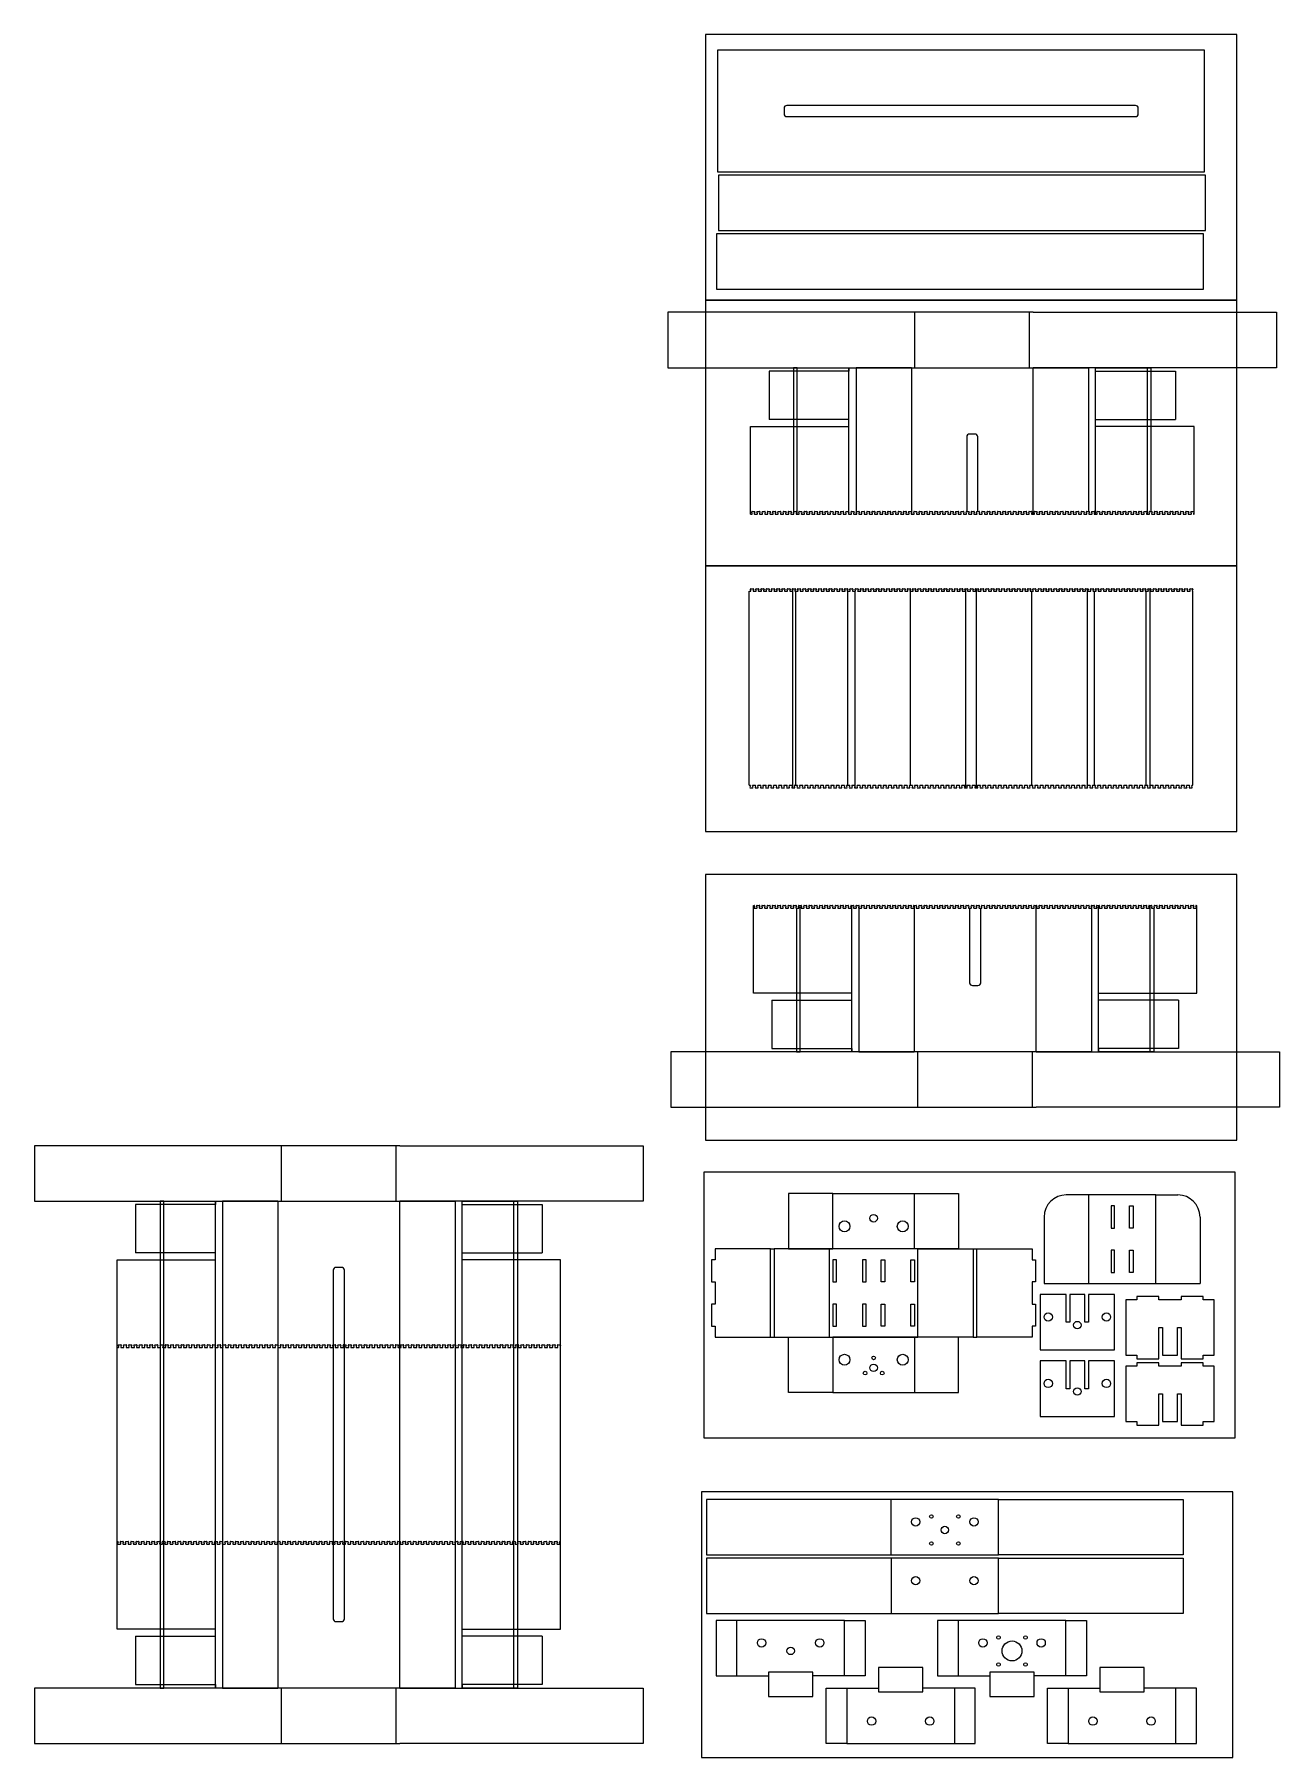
# Model space of a CAD drawing. Extents: x -68 to -11.8, y -15.7 to 62.1.
import ezdxf

# ---------------------------------------------------------------- set-up
doc = ezdxf.new("R2010")
doc.units = 0
doc.layers.get('0').update_dxf_attribs({"linetype": 'CONTINUOUS'})
for name, color, linetype in [('CUT', 5, 'CONTINUOUS'), ('DEFAULT', 7, 'CONTINUOUS'), ('SCORE', 1, 'CONTINUOUS')]:
    doc.layers.add(name, color=color, linetype=linetype)

msp = doc.modelspace()

# ---------------------------------------------------------------- linework, layer by layer
for p, q in [((-64.297, 2.809), (-64.239, 2.809)), ((-64.22, 2.835), (-64.242, 2.902)), ((-64.224, 2.928), (-64.172, 2.928)), ((-64.172, 2.928), (-64.121, 2.928)), ((-64.102, 2.902), (-64.124, 2.835)), ((-64.105, 2.809), (-64.003, 2.809)), ((-63.984, 2.835), (-64.006, 2.902)), ((-63.987, 2.928), (-63.936, 2.928)), ((-63.936, 2.928), (-63.884, 2.928)), ((-63.866, 2.902), (-63.888, 2.835)), ((-63.869, 2.809), (-63.766, 2.809)), ((-63.748, 2.835), (-63.77, 2.902)), ((-63.751, 2.928), (-63.7, 2.928)), ((-63.7, 2.928), (-63.648, 2.928)), ((-63.63, 2.902), (-63.652, 2.835)), ((-63.633, 2.809), (-63.53, 2.809)), ((-63.511, 2.835), (-63.534, 2.902)), ((-63.515, 2.928), (-63.463, 2.928)), ((-63.463, 2.928), (-63.412, 2.928)), ((-63.393, 2.902), (-63.415, 2.835)), ((-63.397, 2.809), (-63.294, 2.809)), ((-63.275, 2.835), (-63.297, 2.902)), ((-63.279, 2.928), (-63.227, 2.928)), ((-63.227, 2.928), (-63.176, 2.928)), ((-63.157, 2.902), (-63.179, 2.835)), ((-63.161, 2.809), (-63.058, 2.809)), ((-63.039, 2.835), (-63.061, 2.902)), ((-63.042, 2.928), (-62.991, 2.928)), ((-62.991, 2.928), (-62.94, 2.928)), ((-62.921, 2.902), (-62.943, 2.835)), ((-62.924, 2.809), (-62.821, 2.809)), ((-62.803, 2.835), (-62.825, 2.902)), ((-62.806, 2.928), (-62.755, 2.928)), ((-62.755, 2.928), (-62.703, 2.928)), ((-62.685, 2.902), (-62.707, 2.835)), ((-62.688, 2.809), (-62.585, 2.809)), ((-62.567, 2.835), (-62.589, 2.902)), ((-62.57, 2.928), (-62.519, 2.928)), ((-62.519, 2.928), (-62.467, 2.928)), ((-62.448, 2.902), (-62.471, 2.835)), ((-62.452, 2.809), (-62.349, 2.809)), ((-62.33, 2.835), (-62.352, 2.902)), ((-62.334, 2.928), (-62.282, 2.928)), ((-62.282, 2.928), (-62.231, 2.928)), ((-62.212, 2.902), (-62.234, 2.835)), ((-62.216, 2.809), (-62.113, 2.809)), ((-62.094, 2.835), (-62.116, 2.902)), ((-62.098, 2.928), (-62.046, 2.928)), ((-62.046, 2.928), (-61.995, 2.928)), ((-61.976, 2.902), (-61.998, 2.835)), ((-61.979, 2.809), (-61.877, 2.809)), ((-61.858, 2.835), (-61.88, 2.902)), ((-61.861, 2.928), (-61.81, 2.928)), ((-61.81, 2.928), (-61.758, 2.928)), ((-61.74, 2.902), (-61.762, 2.835)), ((-61.743, 2.809), (-61.64, 2.809)), ((-61.622, 2.835), (-61.644, 2.902)), ((-61.625, 2.928), (-61.574, 2.928)), ((-61.574, 2.928), (-61.522, 2.928)), ((-61.504, 2.902), (-61.526, 2.835)), ((-61.507, 2.809), (-61.404, 2.809)), ((-61.385, 2.835), (-61.408, 2.902)), ((-61.389, 2.928), (-61.337, 2.928)), ((-61.337, 2.928), (-61.286, 2.928)), ((-61.267, 2.902), (-61.289, 2.835)), ((-61.271, 2.809), (-61.168, 2.809)), ((-61.149, 2.835), (-61.171, 2.902)), ((-61.153, 2.928), (-61.101, 2.928)), ((-61.101, 2.928), (-61.05, 2.928)), ((-61.031, 2.902), (-61.053, 2.835)), ((-61.035, 2.809), (-60.932, 2.809)), ((-60.913, 2.835), (-60.935, 2.902)), ((-60.916, 2.928), (-60.865, 2.928)), ((-60.865, 2.928), (-60.814, 2.928)), ((-60.795, 2.902), (-60.817, 2.835)), ((-60.798, 2.809), (-60.695, 2.809)), ((-60.677, 2.835), (-60.699, 2.902)), ((-60.68, 2.928), (-60.629, 2.928)), ((-60.629, 2.928), (-60.577, 2.928)), ((-60.559, 2.902), (-60.581, 2.835)), ((-60.562, 2.809), (-60.459, 2.809)), ((-60.441, 2.835), (-60.463, 2.902)), ((-60.444, 2.928), (-60.393, 2.928)), ((-60.393, 2.928), (-60.341, 2.928)), ((-60.322, 2.902), (-60.345, 2.835)), ((-60.326, 2.809), (-60.223, 2.809)), ((-60.204, 2.835), (-60.226, 2.902)), ((-60.208, 2.928), (-60.156, 2.928)), ((-60.156, 2.928), (-60.105, 2.928)), ((-60.086, 2.902), (-60.108, 2.835)), ((-60.09, 2.809), (-59.987, 2.809)), ((-59.968, 2.835), (-59.99, 2.902)), ((-59.972, 2.928), (-59.92, 2.928)), ((-59.92, 2.928), (-59.869, 2.928)), ((-59.85, 2.902), (-59.872, 2.835)), ((-59.853, 2.809), (-59.751, 2.809)), ((-59.732, 2.835), (-59.754, 2.902)), ((-59.735, 2.928), (-59.684, 2.928)), ((-59.684, 2.928), (-59.632, 2.928)), ((-59.614, 2.902), (-59.636, 2.835)), ((-59.617, 2.809), (-59.514, 2.809)), ((-59.496, 2.835), (-59.518, 2.902)), ((-59.499, 2.928), (-59.448, 2.928)), ((-59.448, 2.928), (-59.396, 2.928)), ((-59.378, 2.902), (-59.4, 2.835)), ((-59.381, 2.809), (-59.278, 2.809)), ((-59.259, 2.835), (-59.282, 2.902)), ((-59.263, 2.928), (-59.211, 2.928)), ((-59.211, 2.928), (-59.16, 2.928)), ((-59.141, 2.902), (-59.163, 2.835)), ((-59.145, 2.809), (-59.042, 2.809)), ((-59.023, 2.835), (-59.045, 2.902)), ((-59.027, 2.928), (-58.975, 2.928)), ((-58.975, 2.928), (-58.924, 2.928)), ((-58.905, 2.902), (-58.927, 2.835)), ((-58.909, 2.809), (-58.806, 2.809)), ((-58.787, 2.835), (-58.809, 2.902)), ((-58.79, 2.928), (-58.739, 2.928)), ((-58.739, 2.928), (-58.688, 2.928)), ((-58.669, 2.902), (-58.691, 2.835)), ((-58.672, 2.809), (-58.569, 2.809)), ((-58.551, 2.835), (-58.573, 2.902)), ((-58.554, 2.928), (-58.503, 2.928)), ((-58.503, 2.928), (-58.451, 2.928)), ((-58.433, 2.902), (-58.455, 2.835)), ((-58.436, 2.809), (-58.333, 2.809)), ((-58.315, 2.835), (-58.337, 2.902)), ((-58.318, 2.928), (-58.267, 2.928)), ((-58.267, 2.928), (-58.215, 2.928)), ((-58.196, 2.902), (-58.219, 2.835)), ((-58.2, 2.809), (-58.097, 2.809)), ((-58.078, 2.835), (-58.1, 2.902)), ((-58.082, 2.928), (-58.03, 2.928)), ((-58.03, 2.928), (-57.979, 2.928)), ((-57.96, 2.902), (-57.982, 2.835)), ((-57.964, 2.809), (-57.861, 2.809)), ((-57.842, 2.835), (-57.864, 2.902)), ((-57.846, 2.928), (-57.794, 2.928)), ((-57.794, 2.928), (-57.743, 2.928)), ((-57.724, 2.902), (-57.746, 2.835)), ((-57.727, 2.809), (-57.625, 2.809)), ((-57.606, 2.835), (-57.628, 2.902)), ((-57.609, 2.928), (-57.558, 2.928)), ((-57.558, 2.928), (-57.506, 2.928)), ((-57.488, 2.902), (-57.51, 2.835)), ((-57.491, 2.809), (-57.388, 2.809)), ((-57.37, 2.835), (-57.392, 2.902)), ((-57.373, 2.928), (-57.322, 2.928)), ((-57.322, 2.928), (-57.27, 2.928)), ((-57.252, 2.902), (-57.274, 2.835)), ((-57.255, 2.809), (-57.152, 2.809)), ((-57.133, 2.835), (-57.156, 2.902)), ((-57.137, 2.928), (-57.085, 2.928)), ((-57.085, 2.928), (-57.034, 2.928)), ((-57.015, 2.902), (-57.037, 2.835)), ((-57.019, 2.809), (-56.916, 2.809)), ((-56.897, 2.835), (-56.919, 2.902)), ((-56.901, 2.928), (-56.849, 2.928)), ((-56.849, 2.928), (-56.798, 2.928)), ((-56.779, 2.902), (-56.801, 2.835)), ((-56.783, 2.809), (-56.68, 2.809)), ((-56.661, 2.835), (-56.683, 2.902)), ((-56.664, 2.928), (-56.613, 2.928)), ((-56.613, 2.928), (-56.562, 2.928)), ((-56.543, 2.902), (-56.565, 2.835)), ((-56.546, 2.809), (-56.443, 2.809)), ((-56.425, 2.835), (-56.447, 2.902)), ((-56.428, 2.928), (-56.377, 2.928)), ((-56.377, 2.928), (-56.325, 2.928)), ((-56.307, 2.902), (-56.329, 2.835)), ((-56.31, 2.809), (-56.207, 2.809)), ((-56.189, 2.835), (-56.211, 2.902)), ((-56.192, 2.928), (-56.141, 2.928)), ((-56.141, 2.928), (-56.089, 2.928)), ((-56.07, 2.902), (-56.093, 2.835)), ((-56.074, 2.809), (-55.971, 2.809)), ((-55.952, 2.835), (-55.974, 2.902)), ((-55.956, 2.928), (-55.904, 2.928)), ((-55.904, 2.928), (-55.853, 2.928)), ((-55.834, 2.902), (-55.856, 2.835)), ((-55.838, 2.809), (-55.735, 2.809)), ((-55.716, 2.835), (-55.738, 2.902)), ((-55.72, 2.928), (-55.668, 2.928)), ((-55.668, 2.928), (-55.617, 2.928)), ((-55.598, 2.902), (-55.62, 2.835)), ((-55.601, 2.809), (-55.499, 2.809)), ((-55.48, 2.835), (-55.502, 2.902)), ((-55.483, 2.928), (-55.432, 2.928)), ((-55.432, 2.928), (-55.38, 2.928)), ((-55.362, 2.902), (-55.384, 2.835)), ((-55.365, 2.809), (-55.262, 2.809)), ((-55.244, 2.835), (-55.266, 2.902)), ((-55.247, 2.928), (-55.196, 2.928)), ((-55.196, 2.928), (-55.144, 2.928)), ((-55.126, 2.902), (-55.148, 2.835)), ((-55.129, 2.809), (-55.026, 2.809)), ((-55.007, 2.835), (-55.03, 2.902)), ((-55.011, 2.928), (-54.959, 2.928)), ((-54.959, 2.928), (-54.908, 2.928)), ((-54.889, 2.902), (-54.911, 2.835)), ((-54.893, 2.809), (-54.79, 2.809)), ((-54.771, 2.835), (-54.793, 2.902)), ((-54.775, 2.928), (-54.723, 2.928)), ((-54.723, 2.928), (-54.672, 2.928)), ((-54.653, 2.902), (-54.675, 2.835)), ((-54.657, 2.809), (-54.554, 2.809)), ((-54.535, 2.835), (-54.557, 2.902)), ((-54.538, 2.928), (-54.487, 2.928)), ((-54.487, 2.928), (-54.436, 2.928)), ((-54.417, 2.902), (-54.439, 2.835)), ((-54.42, 2.809), (-54.318, 2.809)), ((-54.299, 2.835), (-54.321, 2.902)), ((-54.302, 2.928), (-54.251, 2.928)), ((-54.251, 2.928), (-54.199, 2.928)), ((-54.181, 2.902), (-54.203, 2.835)), ((-54.184, 2.809), (-54.081, 2.809)), ((-54.063, 2.835), (-54.085, 2.902)), ((-54.066, 2.928), (-54.015, 2.928)), ((-54.015, 2.928), (-53.963, 2.928)), ((-53.944, 2.902), (-53.967, 2.835)), ((-53.948, 2.809), (-53.845, 2.809)), ((-53.826, 2.835), (-53.848, 2.902)), ((-53.83, 2.928), (-53.778, 2.928)), ((-53.778, 2.928), (-53.727, 2.928)), ((-53.708, 2.902), (-53.73, 2.835)), ((-53.712, 2.809), (-53.609, 2.809)), ((-53.59, 2.835), (-53.612, 2.902)), ((-53.594, 2.928), (-53.542, 2.928)), ((-53.542, 2.928), (-53.491, 2.928)), ((-53.472, 2.902), (-53.494, 2.835)), ((-53.475, 2.809), (-53.373, 2.809)), ((-53.354, 2.835), (-53.376, 2.902)), ((-53.357, 2.928), (-53.306, 2.928)), ((-53.306, 2.928), (-53.255, 2.928)), ((-53.236, 2.902), (-53.258, 2.835)), ((-53.239, 2.809), (-53.136, 2.809)), ((-53.118, 2.835), (-53.14, 2.902)), ((-53.121, 2.928), (-53.07, 2.928)), ((-53.07, 2.928), (-53.018, 2.928)), ((-53, 2.902), (-53.022, 2.835)), ((-53.003, 2.809), (-52.9, 2.809)), ((-52.882, 2.835), (-52.904, 2.902)), ((-52.885, 2.928), (-52.833, 2.928)), ((-52.833, 2.928), (-52.782, 2.928)), ((-52.763, 2.902), (-52.785, 2.835)), ((-52.767, 2.809), (-52.664, 2.809)), ((-52.645, 2.835), (-52.667, 2.902)), ((-52.649, 2.928), (-52.597, 2.928)), ((-52.597, 2.928), (-52.546, 2.928)), ((-52.527, 2.902), (-52.549, 2.835)), ((-52.531, 2.809), (-52.428, 2.809)), ((-52.409, 2.835), (-52.431, 2.902)), ((-52.412, 2.928), (-52.361, 2.928)), ((-52.361, 2.928), (-52.31, 2.928)), ((-52.291, 2.902), (-52.313, 2.835)), ((-52.294, 2.809), (-52.192, 2.809)), ((-52.173, 2.835), (-52.195, 2.902)), ((-52.176, 2.928), (-52.125, 2.928)), ((-52.125, 2.928), (-52.073, 2.928)), ((-52.055, 2.902), (-52.077, 2.835)), ((-52.058, 2.809), (-51.955, 2.809)), ((-51.937, 2.835), (-51.959, 2.902)), ((-51.94, 2.928), (-51.889, 2.928)), ((-51.889, 2.928), (-51.837, 2.928)), ((-51.819, 2.902), (-51.841, 2.835)), ((-51.822, 2.809), (-51.719, 2.809)), ((-51.7, 2.835), (-51.722, 2.902)), ((-51.704, 2.928), (-51.652, 2.928)), ((-51.652, 2.928), (-51.601, 2.928)), ((-51.582, 2.902), (-51.604, 2.835)), ((-51.586, 2.809), (-51.483, 2.809)), ((-51.464, 2.835), (-51.486, 2.902)), ((-51.468, 2.928), (-51.416, 2.928)), ((-51.416, 2.928), (-51.365, 2.928)), ((-51.346, 2.902), (-51.368, 2.835)), ((-51.349, 2.809), (-51.247, 2.809)), ((-51.228, 2.835), (-51.25, 2.902)), ((-51.231, 2.928), (-51.18, 2.928)), ((-51.18, 2.928), (-51.129, 2.928)), ((-51.11, 2.902), (-51.132, 2.835)), ((-51.113, 2.809), (-51.01, 2.809)), ((-50.992, 2.835), (-51.014, 2.902)), ((-50.995, 2.928), (-50.944, 2.928)), ((-50.944, 2.928), (-50.892, 2.928)), ((-50.874, 2.902), (-50.896, 2.835)), ((-50.877, 2.809), (-50.774, 2.809)), ((-50.756, 2.835), (-50.778, 2.902)), ((-50.759, 2.928), (-50.708, 2.928)), ((-50.708, 2.928), (-50.656, 2.928)), ((-50.637, 2.902), (-50.66, 2.835)), ((-50.641, 2.809), (-50.538, 2.809)), ((-50.519, 2.835), (-50.541, 2.902)), ((-50.523, 2.928), (-50.471, 2.928)), ((-50.471, 2.928), (-50.42, 2.928)), ((-50.401, 2.902), (-50.423, 2.835)), ((-50.405, 2.809), (-50.302, 2.809)), ((-50.283, 2.835), (-50.305, 2.902)), ((-50.286, 2.928), (-50.235, 2.928)), ((-50.235, 2.928), (-50.184, 2.928)), ((-50.165, 2.902), (-50.187, 2.835)), ((-50.168, 2.809), (-50.066, 2.809)), ((-50.047, 2.835), (-50.069, 2.902)), ((-50.05, 2.928), (-49.999, 2.928)), ((-49.999, 2.928), (-49.947, 2.928)), ((-49.929, 2.902), (-49.951, 2.835)), ((-49.932, 2.809), (-49.829, 2.809)), ((-49.811, 2.835), (-49.833, 2.902)), ((-49.814, 2.928), (-49.763, 2.928)), ((-49.763, 2.928), (-49.711, 2.928)), ((-49.693, 2.902), (-49.715, 2.835)), ((-49.696, 2.809), (-49.593, 2.809)), ((-49.574, 2.835), (-49.597, 2.902)), ((-49.578, 2.928), (-49.526, 2.928)), ((-49.526, 2.928), (-49.475, 2.928)), ((-49.456, 2.902), (-49.478, 2.835)), ((-49.46, 2.809), (-49.357, 2.809)), ((-49.338, 2.835), (-49.36, 2.902)), ((-49.342, 2.928), (-49.29, 2.928)), ((-49.29, 2.928), (-49.239, 2.928)), ((-49.22, 2.902), (-49.242, 2.835)), ((-49.224, 2.809), (-49.121, 2.809)), ((-49.102, 2.835), (-49.124, 2.902)), ((-49.105, 2.928), (-49.054, 2.928)), ((-49.054, 2.928), (-49.003, 2.928)), ((-48.984, 2.902), (-49.006, 2.835)), ((-48.987, 2.809), (-48.884, 2.809)), ((-48.866, 2.835), (-48.888, 2.902)), ((-48.869, 2.928), (-48.818, 2.928)), ((-48.818, 2.928), (-48.766, 2.928)), ((-48.748, 2.902), (-48.77, 2.835)), ((-48.751, 2.809), (-48.648, 2.809)), ((-48.63, 2.835), (-48.652, 2.902)), ((-48.633, 2.928), (-48.582, 2.928)), ((-48.582, 2.928), (-48.53, 2.928)), ((-48.511, 2.902), (-48.534, 2.835)), ((-48.515, 2.809), (-48.412, 2.809)), ((-48.393, 2.835), (-48.415, 2.902)), ((-48.397, 2.928), (-48.345, 2.928)), ((-48.345, 2.928), (-48.294, 2.928)), ((-48.275, 2.902), (-48.297, 2.835)), ((-48.279, 2.809), (-48.176, 2.809)), ((-48.157, 2.835), (-48.179, 2.902)), ((-48.161, 2.928), (-48.109, 2.928)), ((-48.109, 2.928), (-48.058, 2.928)), ((-48.039, 2.902), (-48.061, 2.835)), ((-48.042, 2.809), (-47.94, 2.809)), ((-47.921, 2.835), (-47.943, 2.902)), ((-47.924, 2.928), (-47.873, 2.928)), ((-47.873, 2.928), (-47.821, 2.928)), ((-47.803, 2.902), (-47.825, 2.835)), ((-47.806, 2.809), (-47.703, 2.809)), ((-47.685, 2.835), (-47.707, 2.902)), ((-47.688, 2.928), (-47.637, 2.928)), ((-47.637, 2.928), (-47.585, 2.928)), ((-47.567, 2.902), (-47.589, 2.835)), ((-47.57, 2.809), (-47.467, 2.809)), ((-47.448, 2.835), (-47.471, 2.902)), ((-47.452, 2.928), (-47.4, 2.928)), ((-47.4, 2.928), (-47.349, 2.928)), ((-47.33, 2.902), (-47.352, 2.835)), ((-47.334, 2.809), (-47.231, 2.809)), ((-47.212, 2.835), (-47.234, 2.902)), ((-47.216, 2.928), (-47.164, 2.928)), ((-47.164, 2.928), (-47.113, 2.928)), ((-47.094, 2.902), (-47.116, 2.835)), ((-47.098, 2.809), (-46.995, 2.809)), ((-46.976, 2.835), (-46.998, 2.902)), ((-46.979, 2.928), (-46.928, 2.928)), ((-46.928, 2.928), (-46.877, 2.928)), ((-46.858, 2.902), (-46.88, 2.835)), ((-46.861, 2.809), (-46.758, 2.809)), ((-46.74, 2.835), (-46.762, 2.902)), ((-46.743, 2.928), (-46.692, 2.928)), ((-46.692, 2.928), (-46.64, 2.928)), ((-46.622, 2.902), (-46.644, 2.835)), ((-46.625, 2.809), (-46.522, 2.809)), ((-46.504, 2.835), (-46.526, 2.902)), ((-46.507, 2.928), (-46.456, 2.928)), ((-46.456, 2.928), (-46.404, 2.928)), ((-46.385, 2.902), (-46.408, 2.835)), ((-46.389, 2.809), (-46.286, 2.809)), ((-46.267, 2.835), (-46.289, 2.902)), ((-46.271, 2.928), (-46.219, 2.928)), ((-46.219, 2.928), (-46.168, 2.928)), ((-46.149, 2.902), (-46.171, 2.835)), ((-46.153, 2.809), (-46.05, 2.809)), ((-46.031, 2.835), (-46.053, 2.902)), ((-46.035, 2.928), (-45.983, 2.928)), ((-45.983, 2.928), (-45.932, 2.928)), ((-45.913, 2.902), (-45.935, 2.835)), ((-45.916, 2.809), (-45.814, 2.809)), ((-45.795, 2.835), (-45.817, 2.902)), ((-45.798, 2.928), (-45.747, 2.928)), ((-45.747, 2.928), (-45.695, 2.928)), ((-45.677, 2.902), (-45.699, 2.835)), ((-45.68, 2.809), (-45.577, 2.809)), ((-45.559, 2.835), (-45.581, 2.902)), ((-45.562, 2.928), (-45.511, 2.928)), ((-45.511, 2.928), (-45.459, 2.928)), ((-45.441, 2.902), (-45.463, 2.835)), ((-45.444, 2.809), (-45.341, 2.809)), ((-45.322, 2.835), (-45.345, 2.902)), ((-45.326, 2.928), (-45.274, 2.928)), ((-45.274, 2.928), (-45.223, 2.928)), ((-45.204, 2.902), (-45.226, 2.835)), ((-45.208, 2.809), (-45.105, 2.809)), ((-45.086, 2.835), (-45.108, 2.902)), ((-45.09, 2.928), (-45.038, 2.928)), ((-45.038, 2.928), (-44.987, 2.928)), ((-44.968, 2.902), (-44.99, 2.835)), ((-44.972, 2.809), (-44.869, 2.809)), ((-44.85, 2.835), (-44.872, 2.902)), ((-44.853, 2.928), (-44.802, 2.928)), ((-44.802, 2.928), (-44.751, 2.928)), ((-44.732, 2.902), (-44.754, 2.835)), ((-44.735, 2.809), (-44.632, 2.809)), ((-44.614, 2.835), (-44.636, 2.902)), ((-44.617, 2.928), (-44.566, 2.928)), ((-44.566, 2.928), (-44.514, 2.928)), ((-44.496, 2.902), (-44.518, 2.835)), ((-44.499, 2.809), (-44.396, 2.809)), ((-44.378, 2.835), (-44.4, 2.902)), ((-44.381, 2.928), (-44.33, 2.928)), ((-44.33, 2.928), (-44.278, 2.928)), ((-44.259, 2.902), (-44.282, 2.835)), ((-44.263, 2.809), (-44.257, 2.809)), ((-64.297, -5.954), (-64.264, -5.954)), ((-64.246, -5.98), (-64.268, -6.047)), ((-64.249, -6.072), (-64.146, -6.072)), ((-64.128, -6.047), (-64.15, -5.98)), ((-64.131, -5.954), (-64.08, -5.954)), ((-64.08, -5.954), (-64.028, -5.954)), ((-64.01, -5.98), (-64.032, -6.047)), ((-64.013, -6.072), (-63.91, -6.072)), ((-63.891, -6.047), (-63.914, -5.98)), ((-63.895, -5.954), (-63.843, -5.954)), ((-63.843, -5.954), (-63.792, -5.954)), ((-63.773, -5.98), (-63.795, -6.047)), ((-63.777, -6.072), (-63.674, -6.072)), ((-63.655, -6.047), (-63.677, -5.98)), ((-63.659, -5.954), (-63.607, -5.954)), ((-63.607, -5.954), (-63.556, -5.954)), ((-63.537, -5.98), (-63.559, -6.047)), ((-63.541, -6.072), (-63.438, -6.072)), ((-63.419, -6.047), (-63.441, -5.98)), ((-63.422, -5.954), (-63.371, -5.954)), ((-63.371, -5.954), (-63.32, -5.954)), ((-63.301, -5.98), (-63.323, -6.047)), ((-63.304, -6.072), (-63.201, -6.072)), ((-63.183, -6.047), (-63.205, -5.98)), ((-63.186, -5.954), (-63.135, -5.954)), ((-63.135, -5.954), (-63.083, -5.954)), ((-63.065, -5.98), (-63.087, -6.047)), ((-63.068, -6.072), (-62.965, -6.072)), ((-62.947, -6.047), (-62.969, -5.98)), ((-62.95, -5.954), (-62.899, -5.954)), ((-62.899, -5.954), (-62.847, -5.954)), ((-62.828, -5.98), (-62.851, -6.047)), ((-62.832, -6.072), (-62.729, -6.072)), ((-62.71, -6.047), (-62.732, -5.98)), ((-62.714, -5.954), (-62.662, -5.954)), ((-62.662, -5.954), (-62.611, -5.954)), ((-62.592, -5.98), (-62.614, -6.047)), ((-62.596, -6.072), (-62.493, -6.072)), ((-62.474, -6.047), (-62.496, -5.98)), ((-62.478, -5.954), (-62.426, -5.954)), ((-62.426, -5.954), (-62.375, -5.954)), ((-62.356, -5.98), (-62.378, -6.047)), ((-62.359, -6.072), (-62.257, -6.072)), ((-62.238, -6.047), (-62.26, -5.98)), ((-62.241, -5.954), (-62.19, -5.954)), ((-62.19, -5.954), (-62.138, -5.954)), ((-62.12, -5.98), (-62.142, -6.047)), ((-62.123, -6.072), (-62.02, -6.072)), ((-62.002, -6.047), (-62.024, -5.98)), ((-62.005, -5.954), (-61.954, -5.954)), ((-61.954, -5.954), (-61.902, -5.954)), ((-61.884, -5.98), (-61.906, -6.047)), ((-61.887, -6.072), (-61.784, -6.072)), ((-61.765, -6.047), (-61.788, -5.98)), ((-61.769, -5.954), (-61.717, -5.954)), ((-61.717, -5.954), (-61.666, -5.954)), ((-61.647, -5.98), (-61.669, -6.047)), ((-61.651, -6.072), (-61.548, -6.072)), ((-61.529, -6.047), (-61.551, -5.98)), ((-61.533, -5.954), (-61.481, -5.954)), ((-61.481, -5.954), (-61.43, -5.954)), ((-61.411, -5.98), (-61.433, -6.047)), ((-61.415, -6.072), (-61.312, -6.072)), ((-61.293, -6.047), (-61.315, -5.98)), ((-61.296, -5.954), (-61.245, -5.954)), ((-61.245, -5.954), (-61.194, -5.954)), ((-61.175, -5.98), (-61.197, -6.047)), ((-61.178, -6.072), (-61.075, -6.072)), ((-61.057, -6.047), (-61.079, -5.98)), ((-61.06, -5.954), (-61.009, -5.954)), ((-61.009, -5.954), (-60.957, -5.954)), ((-60.939, -5.98), (-60.961, -6.047)), ((-60.942, -6.072), (-60.839, -6.072)), ((-60.821, -6.047), (-60.843, -5.98)), ((-60.824, -5.954), (-60.773, -5.954)), ((-60.773, -5.954), (-60.721, -5.954)), ((-60.702, -5.98), (-60.725, -6.047)), ((-60.706, -6.072), (-60.603, -6.072)), ((-60.584, -6.047), (-60.606, -5.98)), ((-60.588, -5.954), (-60.536, -5.954)), ((-60.536, -5.954), (-60.485, -5.954)), ((-60.466, -5.98), (-60.488, -6.047)), ((-60.47, -6.072), (-60.367, -6.072)), ((-60.348, -6.047), (-60.37, -5.98)), ((-60.352, -5.954), (-60.3, -5.954)), ((-60.3, -5.954), (-60.249, -5.954)), ((-60.23, -5.98), (-60.252, -6.047)), ((-60.233, -6.072), (-60.131, -6.072)), ((-60.112, -6.047), (-60.134, -5.98)), ((-60.115, -5.954), (-60.064, -5.954)), ((-60.064, -5.954), (-60.013, -5.954)), ((-59.994, -5.98), (-60.016, -6.047)), ((-59.997, -6.072), (-59.894, -6.072)), ((-59.876, -6.047), (-59.898, -5.98)), ((-59.879, -5.954), (-59.828, -5.954)), ((-59.828, -5.954), (-59.776, -5.954)), ((-59.758, -5.98), (-59.78, -6.047)), ((-59.761, -6.072), (-59.658, -6.072)), ((-59.64, -6.047), (-59.662, -5.98)), ((-59.643, -5.954), (-59.591, -5.954)), ((-59.591, -5.954), (-59.54, -5.954)), ((-59.521, -5.98), (-59.543, -6.047)), ((-59.525, -6.072), (-59.422, -6.072)), ((-59.403, -6.047), (-59.425, -5.98)), ((-59.407, -5.954), (-59.355, -5.954)), ((-59.355, -5.954), (-59.304, -5.954)), ((-59.285, -5.98), (-59.307, -6.047)), ((-59.289, -6.072), (-59.186, -6.072)), ((-59.167, -6.047), (-59.189, -5.98)), ((-59.17, -5.954), (-59.119, -5.954)), ((-59.119, -5.954), (-59.068, -5.954)), ((-59.049, -5.98), (-59.071, -6.047)), ((-59.052, -6.072), (-58.95, -6.072)), ((-58.931, -6.047), (-58.953, -5.98)), ((-58.934, -5.954), (-58.883, -5.954)), ((-58.883, -5.954), (-58.831, -5.954)), ((-58.813, -5.98), (-58.835, -6.047)), ((-58.816, -6.072), (-58.713, -6.072)), ((-58.695, -6.047), (-58.717, -5.98)), ((-58.698, -5.954), (-58.647, -5.954)), ((-58.647, -5.954), (-58.595, -5.954)), ((-58.577, -5.98), (-58.599, -6.047)), ((-58.58, -6.072), (-58.477, -6.072)), ((-58.458, -6.047), (-58.48, -5.98)), ((-58.462, -5.954), (-58.41, -5.954)), ((-58.41, -5.954), (-58.359, -5.954)), ((-58.34, -5.98), (-58.362, -6.047)), ((-58.344, -6.072), (-58.241, -6.072)), ((-58.222, -6.047), (-58.244, -5.98)), ((-58.226, -5.954), (-58.174, -5.954)), ((-58.174, -5.954), (-58.123, -5.954)), ((-58.104, -5.98), (-58.126, -6.047)), ((-58.107, -6.072), (-58.005, -6.072)), ((-57.986, -6.047), (-58.008, -5.98)), ((-57.989, -5.954), (-57.938, -5.954)), ((-57.938, -5.954), (-57.887, -5.954)), ((-57.868, -5.98), (-57.89, -6.047)), ((-57.871, -6.072), (-57.768, -6.072)), ((-57.75, -6.047), (-57.772, -5.98)), ((-57.753, -5.954), (-57.702, -5.954)), ((-57.702, -5.954), (-57.65, -5.954)), ((-57.632, -5.98), (-57.654, -6.047)), ((-57.635, -6.072), (-57.532, -6.072)), ((-57.514, -6.047), (-57.536, -5.98)), ((-57.517, -5.954), (-57.466, -5.954)), ((-57.466, -5.954), (-57.414, -5.954)), ((-57.395, -5.98), (-57.418, -6.047)), ((-57.399, -6.072), (-57.296, -6.072)), ((-57.277, -6.047), (-57.299, -5.98)), ((-57.281, -5.954), (-57.229, -5.954)), ((-57.229, -5.954), (-57.178, -5.954)), ((-57.159, -5.98), (-57.181, -6.047)), ((-57.163, -6.072), (-57.06, -6.072)), ((-57.041, -6.047), (-57.063, -5.98)), ((-57.044, -5.954), (-56.993, -5.954)), ((-56.993, -5.954), (-56.942, -5.954)), ((-56.923, -5.98), (-56.945, -6.047)), ((-56.926, -6.072), (-56.824, -6.072)), ((-56.805, -6.047), (-56.827, -5.98)), ((-56.808, -5.954), (-56.757, -5.954)), ((-56.757, -5.954), (-56.705, -5.954)), ((-56.687, -5.98), (-56.709, -6.047)), ((-56.69, -6.072), (-56.587, -6.072)), ((-56.569, -6.047), (-56.591, -5.98)), ((-56.572, -5.954), (-56.521, -5.954)), ((-56.521, -5.954), (-56.469, -5.954)), ((-56.451, -5.98), (-56.473, -6.047)), ((-56.454, -6.072), (-56.351, -6.072)), ((-56.332, -6.047), (-56.355, -5.98)), ((-56.336, -5.954), (-56.284, -5.954)), ((-56.284, -5.954), (-56.233, -5.954)), ((-56.214, -5.98), (-56.236, -6.047)), ((-56.218, -6.072), (-56.115, -6.072)), ((-56.096, -6.047), (-56.118, -5.98)), ((-56.1, -5.954), (-56.048, -5.954)), ((-56.048, -5.954), (-55.997, -5.954)), ((-55.978, -5.98), (-56, -6.047)), ((-55.982, -6.072), (-55.879, -6.072)), ((-55.86, -6.047), (-55.882, -5.98)), ((-55.863, -5.954), (-55.812, -5.954)), ((-55.812, -5.954), (-55.761, -5.954)), ((-55.742, -5.98), (-55.764, -6.047)), ((-55.745, -6.072), (-55.642, -6.072)), ((-55.624, -6.047), (-55.646, -5.98)), ((-55.627, -5.954), (-55.576, -5.954)), ((-55.576, -5.954), (-55.524, -5.954)), ((-55.506, -5.98), (-55.528, -6.047)), ((-55.509, -6.072), (-55.406, -6.072)), ((-55.388, -6.047), (-55.41, -5.98)), ((-55.391, -5.954), (-55.34, -5.954)), ((-55.34, -5.954), (-55.288, -5.954)), ((-55.269, -5.98), (-55.292, -6.047)), ((-55.273, -6.072), (-55.17, -6.072)), ((-55.151, -6.047), (-55.173, -5.98)), ((-55.155, -5.954), (-55.103, -5.954)), ((-55.103, -5.954), (-55.052, -5.954)), ((-55.033, -5.98), (-55.055, -6.047)), ((-55.037, -6.072), (-54.934, -6.072)), ((-54.915, -6.047), (-54.937, -5.98)), ((-54.919, -5.954), (-54.867, -5.954)), ((-54.867, -5.954), (-54.816, -5.954)), ((-54.797, -5.98), (-54.819, -6.047)), ((-54.8, -6.072), (-54.698, -6.072)), ((-54.679, -6.047), (-54.701, -5.98)), ((-54.682, -5.954), (-54.631, -5.954)), ((-54.631, -5.954), (-54.579, -5.954)), ((-54.561, -5.98), (-54.583, -6.047)), ((-54.564, -6.072), (-54.461, -6.072)), ((-54.443, -6.047), (-54.465, -5.98)), ((-54.446, -5.954), (-54.395, -5.954)), ((-54.395, -5.954), (-54.343, -5.954)), ((-54.325, -5.98), (-54.347, -6.047)), ((-54.328, -6.072), (-54.225, -6.072)), ((-54.206, -6.047), (-54.229, -5.98)), ((-54.21, -5.954), (-54.158, -5.954)), ((-54.158, -5.954), (-54.107, -5.954)), ((-54.088, -5.98), (-54.11, -6.047)), ((-54.092, -6.072), (-53.989, -6.072)), ((-53.97, -6.047), (-53.992, -5.98)), ((-53.974, -5.954), (-53.922, -5.954)), ((-53.922, -5.954), (-53.871, -5.954)), ((-53.852, -5.98), (-53.874, -6.047)), ((-53.856, -6.072), (-53.753, -6.072)), ((-53.734, -6.047), (-53.756, -5.98)), ((-53.737, -5.954), (-53.686, -5.954)), ((-53.686, -5.954), (-53.635, -5.954)), ((-53.616, -5.98), (-53.638, -6.047)), ((-53.619, -6.072), (-53.516, -6.072)), ((-53.498, -6.047), (-53.52, -5.98)), ((-53.501, -5.954), (-53.45, -5.954)), ((-53.45, -5.954), (-53.398, -5.954)), ((-53.38, -5.98), (-53.402, -6.047)), ((-53.383, -6.072), (-53.28, -6.072)), ((-53.262, -6.047), (-53.284, -5.98)), ((-53.265, -5.954), (-53.214, -5.954)), ((-53.214, -5.954), (-53.162, -5.954)), ((-53.143, -5.98), (-53.166, -6.047)), ((-53.147, -6.072), (-53.044, -6.072)), ((-53.025, -6.047), (-53.047, -5.98)), ((-53.029, -5.954), (-52.977, -5.954)), ((-52.977, -5.954), (-52.926, -5.954)), ((-52.907, -5.98), (-52.929, -6.047)), ((-52.911, -6.072), (-52.808, -6.072)), ((-52.789, -6.047), (-52.811, -5.98)), ((-52.793, -5.954), (-52.741, -5.954)), ((-52.741, -5.954), (-52.69, -5.954)), ((-52.671, -5.98), (-52.693, -6.047)), ((-52.674, -6.072), (-52.572, -6.072)), ((-52.553, -6.047), (-52.575, -5.98)), ((-52.556, -5.954), (-52.505, -5.954)), ((-52.505, -5.954), (-52.453, -5.954)), ((-52.435, -5.98), (-52.457, -6.047)), ((-52.438, -6.072), (-52.335, -6.072)), ((-52.317, -6.047), (-52.339, -5.98)), ((-52.32, -5.954), (-52.269, -5.954)), ((-52.269, -5.954), (-52.217, -5.954)), ((-52.199, -5.98), (-52.221, -6.047)), ((-52.202, -6.072), (-52.099, -6.072)), ((-52.08, -6.047), (-52.103, -5.98)), ((-52.084, -5.954), (-52.032, -5.954)), ((-52.032, -5.954), (-51.981, -5.954)), ((-51.962, -5.98), (-51.984, -6.047)), ((-51.966, -6.072), (-51.863, -6.072)), ((-51.844, -6.047), (-51.866, -5.98)), ((-51.848, -5.954), (-51.796, -5.954)), ((-51.796, -5.954), (-51.745, -5.954)), ((-51.726, -5.98), (-51.748, -6.047)), ((-51.73, -6.072), (-51.627, -6.072)), ((-51.608, -6.047), (-51.63, -5.98)), ((-51.611, -5.954), (-51.56, -5.954)), ((-51.56, -5.954), (-51.509, -5.954)), ((-51.49, -5.98), (-51.512, -6.047)), ((-51.493, -6.072), (-51.39, -6.072)), ((-51.372, -6.047), (-51.394, -5.98)), ((-51.375, -5.954), (-51.324, -5.954)), ((-51.324, -5.954), (-51.272, -5.954)), ((-51.254, -5.98), (-51.276, -6.047)), ((-51.257, -6.072), (-51.154, -6.072)), ((-51.136, -6.047), (-51.158, -5.98)), ((-51.139, -5.954), (-51.088, -5.954)), ((-51.088, -5.954), (-51.036, -5.954)), ((-51.017, -5.98), (-51.04, -6.047)), ((-51.021, -6.072), (-50.918, -6.072)), ((-50.899, -6.047), (-50.921, -5.98)), ((-50.903, -5.954), (-50.851, -5.954)), ((-50.851, -5.954), (-50.8, -5.954)), ((-50.781, -5.98), (-50.803, -6.047)), ((-50.785, -6.072), (-50.682, -6.072)), ((-50.663, -6.047), (-50.685, -5.98)), ((-50.667, -5.954), (-50.615, -5.954)), ((-50.615, -5.954), (-50.564, -5.954)), ((-50.545, -5.98), (-50.567, -6.047)), ((-50.548, -6.072), (-50.446, -6.072)), ((-50.427, -6.047), (-50.449, -5.98)), ((-50.43, -5.954), (-50.379, -5.954)), ((-50.379, -5.954), (-50.327, -5.954)), ((-50.309, -5.98), (-50.331, -6.047)), ((-50.312, -6.072), (-50.209, -6.072)), ((-50.191, -6.047), (-50.213, -5.98)), ((-50.194, -5.954), (-50.143, -5.954)), ((-50.143, -5.954), (-50.091, -5.954)), ((-50.073, -5.98), (-50.095, -6.047)), ((-50.076, -6.072), (-49.973, -6.072)), ((-49.954, -6.047), (-49.977, -5.98)), ((-49.958, -5.954), (-49.906, -5.954)), ((-49.906, -5.954), (-49.855, -5.954)), ((-49.836, -5.98), (-49.858, -6.047)), ((-49.84, -6.072), (-49.737, -6.072)), ((-49.718, -6.047), (-49.74, -5.98)), ((-49.722, -5.954), (-49.67, -5.954)), ((-49.67, -5.954), (-49.619, -5.954)), ((-49.6, -5.98), (-49.622, -6.047)), ((-49.604, -6.072), (-49.501, -6.072)), ((-49.482, -6.047), (-49.504, -5.98)), ((-49.485, -5.954), (-49.434, -5.954)), ((-49.434, -5.954), (-49.383, -5.954)), ((-49.364, -5.98), (-49.386, -6.047)), ((-49.367, -6.072), (-49.264, -6.072)), ((-49.246, -6.047), (-49.268, -5.98)), ((-49.249, -5.954), (-49.198, -5.954)), ((-49.198, -5.954), (-49.146, -5.954)), ((-49.128, -5.98), (-49.15, -6.047)), ((-49.131, -6.072), (-49.028, -6.072)), ((-49.01, -6.047), (-49.032, -5.98)), ((-49.013, -5.954), (-48.962, -5.954)), ((-48.962, -5.954), (-48.91, -5.954)), ((-48.891, -5.98), (-48.914, -6.047)), ((-48.895, -6.072), (-48.792, -6.072)), ((-48.773, -6.047), (-48.795, -5.98)), ((-48.777, -5.954), (-48.725, -5.954)), ((-48.725, -5.954), (-48.674, -5.954)), ((-48.655, -5.98), (-48.677, -6.047)), ((-48.659, -6.072), (-48.556, -6.072)), ((-48.537, -6.047), (-48.559, -5.98)), ((-48.541, -5.954), (-48.489, -5.954)), ((-48.489, -5.954), (-48.438, -5.954)), ((-48.419, -5.98), (-48.441, -6.047)), ((-48.422, -6.072), (-48.32, -6.072)), ((-48.301, -6.047), (-48.323, -5.98)), ((-48.304, -5.954), (-48.253, -5.954)), ((-48.253, -5.954), (-48.201, -5.954)), ((-48.183, -5.98), (-48.205, -6.047)), ((-48.186, -6.072), (-48.083, -6.072)), ((-48.065, -6.047), (-48.087, -5.98)), ((-48.068, -5.954), (-48.017, -5.954)), ((-48.017, -5.954), (-47.965, -5.954)), ((-47.947, -5.98), (-47.969, -6.047)), ((-47.95, -6.072), (-47.847, -6.072)), ((-47.828, -6.047), (-47.851, -5.98)), ((-47.832, -5.954), (-47.78, -5.954)), ((-47.78, -5.954), (-47.729, -5.954)), ((-47.71, -5.98), (-47.732, -6.047)), ((-47.714, -6.072), (-47.611, -6.072)), ((-47.592, -6.047), (-47.614, -5.98)), ((-47.596, -5.954), (-47.544, -5.954)), ((-47.544, -5.954), (-47.493, -5.954)), ((-47.474, -5.98), (-47.496, -6.047)), ((-47.478, -6.072), (-47.375, -6.072)), ((-47.356, -6.047), (-47.378, -5.98)), ((-47.359, -5.954), (-47.308, -5.954)), ((-47.308, -5.954), (-47.257, -5.954)), ((-47.238, -5.98), (-47.26, -6.047)), ((-47.241, -6.072), (-47.138, -6.072)), ((-47.12, -6.047), (-47.142, -5.98)), ((-47.123, -5.954), (-47.072, -5.954)), ((-47.072, -5.954), (-47.02, -5.954)), ((-47.002, -5.98), (-47.024, -6.047)), ((-47.005, -6.072), (-46.902, -6.072)), ((-46.884, -6.047), (-46.906, -5.98)), ((-46.887, -5.954), (-46.836, -5.954)), ((-46.836, -5.954), (-46.784, -5.954)), ((-46.765, -5.98), (-46.788, -6.047)), ((-46.769, -6.072), (-46.666, -6.072)), ((-46.647, -6.047), (-46.669, -5.98)), ((-46.651, -5.954), (-46.599, -5.954)), ((-46.599, -5.954), (-46.548, -5.954)), ((-46.529, -5.98), (-46.551, -6.047)), ((-46.533, -6.072), (-46.43, -6.072)), ((-46.411, -6.047), (-46.433, -5.98)), ((-46.415, -5.954), (-46.363, -5.954)), ((-46.363, -5.954), (-46.312, -5.954)), ((-46.293, -5.98), (-46.315, -6.047)), ((-46.296, -6.072), (-46.194, -6.072)), ((-46.175, -6.047), (-46.197, -5.98)), ((-46.178, -5.954), (-46.127, -5.954)), ((-46.127, -5.954), (-46.075, -5.954)), ((-46.057, -5.98), (-46.079, -6.047)), ((-46.06, -6.072), (-45.957, -6.072)), ((-45.939, -6.047), (-45.961, -5.98)), ((-45.942, -5.954), (-45.891, -5.954)), ((-45.891, -5.954), (-45.839, -5.954)), ((-45.821, -5.98), (-45.843, -6.047)), ((-45.824, -6.072), (-45.721, -6.072)), ((-45.702, -6.047), (-45.725, -5.98)), ((-45.706, -5.954), (-45.654, -5.954)), ((-45.654, -5.954), (-45.603, -5.954)), ((-45.584, -5.98), (-45.606, -6.047)), ((-45.588, -6.072), (-45.485, -6.072)), ((-45.466, -6.047), (-45.488, -5.98)), ((-45.47, -5.954), (-45.418, -5.954)), ((-45.418, -5.954), (-45.367, -5.954)), ((-45.348, -5.98), (-45.37, -6.047)), ((-45.352, -6.072), (-45.249, -6.072)), ((-45.23, -6.047), (-45.252, -5.98)), ((-45.233, -5.954), (-45.182, -5.954)), ((-45.182, -5.954), (-45.131, -5.954)), ((-45.112, -5.98), (-45.134, -6.047)), ((-45.115, -6.072), (-45.013, -6.072)), ((-44.994, -6.047), (-45.016, -5.98)), ((-44.997, -5.954), (-44.946, -5.954)), ((-44.946, -5.954), (-44.894, -5.954)), ((-44.876, -5.98), (-44.898, -6.047)), ((-44.879, -6.072), (-44.776, -6.072)), ((-44.758, -6.047), (-44.78, -5.98)), ((-44.761, -5.954), (-44.71, -5.954)), ((-44.71, -5.954), (-44.658, -5.954)), ((-44.64, -5.98), (-44.662, -6.047)), ((-44.643, -6.072), (-44.54, -6.072)), ((-44.521, -6.047), (-44.543, -5.98)), ((-44.525, -5.954), (-44.473, -5.954)), ((-44.473, -5.954), (-44.422, -5.954)), ((-44.403, -5.98), (-44.425, -6.047)), ((-44.407, -6.072), (-44.304, -6.072)), ((-44.285, -6.047), (-44.307, -5.98)), ((-44.289, -5.954), (-44.257, -5.954))]:
    msp.add_line(p, q)
for centre, start, end in [((-64.224, 2.908), 90, 198.43495), ((-64.239, 2.829), 270, 18.43495), ((-64.105, 2.829), 161.56505, 270), ((-64.121, 2.908), 341.56505, 90), ((-63.987, 2.908), 90, 198.43495), ((-64.003, 2.829), 270, 18.43495), ((-63.869, 2.829), 161.56505, 270), ((-63.884, 2.908), 341.56505, 90), ((-63.751, 2.908), 90, 198.43495), ((-63.766, 2.829), 270, 18.43495), ((-63.633, 2.829), 161.56505, 270), ((-63.648, 2.908), 341.56505, 90), ((-63.515, 2.908), 90, 198.43495), ((-63.53, 2.829), 270, 18.43495), ((-63.397, 2.829), 161.56505, 270), ((-63.412, 2.908), 341.56505, 90), ((-63.279, 2.908), 90, 198.43495), ((-63.294, 2.829), 270, 18.43495), ((-63.161, 2.829), 161.56505, 270), ((-63.176, 2.908), 341.56505, 90), ((-63.042, 2.908), 90, 198.43495), ((-63.058, 2.829), 270, 18.43495), ((-62.924, 2.829), 161.56505, 270), ((-62.94, 2.908), 341.56505, 90), ((-62.806, 2.908), 90, 198.43495), ((-62.821, 2.829), 270, 18.43495), ((-62.688, 2.829), 161.56505, 270), ((-62.703, 2.908), 341.56505, 90), ((-62.57, 2.908), 90, 198.43495), ((-62.585, 2.829), 270, 18.43495), ((-62.452, 2.829), 161.56505, 270), ((-62.467, 2.908), 341.56505, 90), ((-62.334, 2.908), 90, 198.43495), ((-62.349, 2.829), 270, 18.43495), ((-62.216, 2.829), 161.56505, 270), ((-62.231, 2.908), 341.56505, 90), ((-62.098, 2.908), 90, 198.43495), ((-62.113, 2.829), 270, 18.43495), ((-61.979, 2.829), 161.56505, 270), ((-61.995, 2.908), 341.56505, 90), ((-61.861, 2.908), 90, 198.43495), ((-61.877, 2.829), 270, 18.43495), ((-61.743, 2.829), 161.56505, 270), ((-61.758, 2.908), 341.56505, 90), ((-61.625, 2.908), 90, 198.43495), ((-61.64, 2.829), 270, 18.43495), ((-61.507, 2.829), 161.56505, 270), ((-61.522, 2.908), 341.56505, 90), ((-61.389, 2.908), 90, 198.43495), ((-61.404, 2.829), 270, 18.43495), ((-61.271, 2.829), 161.56505, 270), ((-61.286, 2.908), 341.56505, 90), ((-61.153, 2.908), 90, 198.43495), ((-61.168, 2.829), 270, 18.43495), ((-61.035, 2.829), 161.56505, 270), ((-61.05, 2.908), 341.56505, 90), ((-60.916, 2.908), 90, 198.43495), ((-60.932, 2.829), 270, 18.43495), ((-60.798, 2.829), 161.56505, 270), ((-60.814, 2.908), 341.56505, 90), ((-60.68, 2.908), 90, 198.43495), ((-60.695, 2.829), 270, 18.43495), ((-60.562, 2.829), 161.56505, 270), ((-60.577, 2.908), 341.56505, 90), ((-60.444, 2.908), 90, 198.43495), ((-60.459, 2.829), 270, 18.43495), ((-60.326, 2.829), 161.56505, 270), ((-60.341, 2.908), 341.56505, 90), ((-60.208, 2.908), 90, 198.43495), ((-60.223, 2.829), 270, 18.43495), ((-60.09, 2.829), 161.56505, 270), ((-60.105, 2.908), 341.56505, 90), ((-59.972, 2.908), 90, 198.43495), ((-59.987, 2.829), 270, 18.43495), ((-59.853, 2.829), 161.56505, 270), ((-59.869, 2.908), 341.56505, 90), ((-59.735, 2.908), 90, 198.43495), ((-59.751, 2.829), 270, 18.43495), ((-59.617, 2.829), 161.56505, 270), ((-59.632, 2.908), 341.56505, 90), ((-59.499, 2.908), 90, 198.43495), ((-59.514, 2.829), 270, 18.43495), ((-59.381, 2.829), 161.56505, 270), ((-59.396, 2.908), 341.56505, 90), ((-59.263, 2.908), 90, 198.43495), ((-59.278, 2.829), 270, 18.43495), ((-59.145, 2.829), 161.56505, 270), ((-59.16, 2.908), 341.56505, 90), ((-59.027, 2.908), 90, 198.43495), ((-59.042, 2.829), 270, 18.43495), ((-58.909, 2.829), 161.56505, 270), ((-58.924, 2.908), 341.56505, 90), ((-58.79, 2.908), 90, 198.43495), ((-58.806, 2.829), 270, 18.43495), ((-58.672, 2.829), 161.56505, 270), ((-58.688, 2.908), 341.56505, 90), ((-58.554, 2.908), 90, 198.43495), ((-58.569, 2.829), 270, 18.43495), ((-58.436, 2.829), 161.56505, 270), ((-58.451, 2.908), 341.56505, 90), ((-58.318, 2.908), 90, 198.43495), ((-58.333, 2.829), 270, 18.43495), ((-58.2, 2.829), 161.56505, 270), ((-58.215, 2.908), 341.56505, 90), ((-58.082, 2.908), 90, 198.43495), ((-58.097, 2.829), 270, 18.43495), ((-57.964, 2.829), 161.56505, 270), ((-57.979, 2.908), 341.56505, 90), ((-57.846, 2.908), 90, 198.43495), ((-57.861, 2.829), 270, 18.43495), ((-57.727, 2.829), 161.56505, 270), ((-57.743, 2.908), 341.56505, 90), ((-57.609, 2.908), 90, 198.43495), ((-57.625, 2.829), 270, 18.43495), ((-57.491, 2.829), 161.56505, 270), ((-57.506, 2.908), 341.56505, 90), ((-57.373, 2.908), 90, 198.43495), ((-57.388, 2.829), 270, 18.43495), ((-57.255, 2.829), 161.56505, 270), ((-57.27, 2.908), 341.56505, 90), ((-57.137, 2.908), 90, 198.43495), ((-57.152, 2.829), 270, 18.43495), ((-57.019, 2.829), 161.56505, 270), ((-57.034, 2.908), 341.56505, 90), ((-56.901, 2.908), 90, 198.43495), ((-56.916, 2.829), 270, 18.43495), ((-56.783, 2.829), 161.56505, 270), ((-56.798, 2.908), 341.56505, 90), ((-56.664, 2.908), 90, 198.43495), ((-56.68, 2.829), 270, 18.43495), ((-56.546, 2.829), 161.56505, 270), ((-56.562, 2.908), 341.56505, 90), ((-56.428, 2.908), 90, 198.43495), ((-56.443, 2.829), 270, 18.43495), ((-56.31, 2.829), 161.56505, 270), ((-56.325, 2.908), 341.56505, 90), ((-56.192, 2.908), 90, 198.43495), ((-56.207, 2.829), 270, 18.43495), ((-56.074, 2.829), 161.56505, 270), ((-56.089, 2.908), 341.56505, 90), ((-55.956, 2.908), 90, 198.43495), ((-55.971, 2.829), 270, 18.43495), ((-55.838, 2.829), 161.56505, 270), ((-55.853, 2.908), 341.56505, 90), ((-55.72, 2.908), 90, 198.43495), ((-55.735, 2.829), 270, 18.43495), ((-55.601, 2.829), 161.56505, 270), ((-55.617, 2.908), 341.56505, 90), ((-55.483, 2.908), 90, 198.43495), ((-55.499, 2.829), 270, 18.43495), ((-55.365, 2.829), 161.56505, 270), ((-55.38, 2.908), 341.56505, 90), ((-55.247, 2.908), 90, 198.43495), ((-55.262, 2.829), 270, 18.43495), ((-55.129, 2.829), 161.56505, 270), ((-55.144, 2.908), 341.56505, 90), ((-55.011, 2.908), 90, 198.43495), ((-55.026, 2.829), 270, 18.43495), ((-54.893, 2.829), 161.56505, 270), ((-54.908, 2.908), 341.56505, 90), ((-54.775, 2.908), 90, 198.43495), ((-54.79, 2.829), 270, 18.43495), ((-54.657, 2.829), 161.56505, 270), ((-54.672, 2.908), 341.56505, 90), ((-54.538, 2.908), 90, 198.43495), ((-54.554, 2.829), 270, 18.43495), ((-54.42, 2.829), 161.56505, 270), ((-54.436, 2.908), 341.56505, 90), ((-54.302, 2.908), 90, 198.43495), ((-54.318, 2.829), 270, 18.43495), ((-54.184, 2.829), 161.56505, 270), ((-54.199, 2.908), 341.56505, 90), ((-54.066, 2.908), 90, 198.43495), ((-54.081, 2.829), 270, 18.43495), ((-53.948, 2.829), 161.56505, 270), ((-53.963, 2.908), 341.56505, 90), ((-53.83, 2.908), 90, 198.43495), ((-53.845, 2.829), 270, 18.43495), ((-53.712, 2.829), 161.56505, 270), ((-53.727, 2.908), 341.56505, 90), ((-53.594, 2.908), 90, 198.43495), ((-53.609, 2.829), 270, 18.43495), ((-53.475, 2.829), 161.56505, 270), ((-53.491, 2.908), 341.56505, 90), ((-53.357, 2.908), 90, 198.43495), ((-53.373, 2.829), 270, 18.43495), ((-53.239, 2.829), 161.56505, 270), ((-53.255, 2.908), 341.56505, 90), ((-53.121, 2.908), 90, 198.43495), ((-53.136, 2.829), 270, 18.43495), ((-53.003, 2.829), 161.56505, 270), ((-53.018, 2.908), 341.56505, 90), ((-52.885, 2.908), 90, 198.43495), ((-52.9, 2.829), 270, 18.43495), ((-52.767, 2.829), 161.56505, 270), ((-52.782, 2.908), 341.56505, 90), ((-52.649, 2.908), 90, 198.43495), ((-52.664, 2.829), 270, 18.43495), ((-52.531, 2.829), 161.56505, 270), ((-52.546, 2.908), 341.56505, 90), ((-52.412, 2.908), 90, 198.43495), ((-52.428, 2.829), 270, 18.43495), ((-52.294, 2.829), 161.56505, 270), ((-52.31, 2.908), 341.56505, 90), ((-52.176, 2.908), 90, 198.43495), ((-52.192, 2.829), 270, 18.43495), ((-52.058, 2.829), 161.56505, 270), ((-52.073, 2.908), 341.56505, 90), ((-51.94, 2.908), 90, 198.43495), ((-51.955, 2.829), 270, 18.43495), ((-51.822, 2.829), 161.56505, 270), ((-51.837, 2.908), 341.56505, 90), ((-51.704, 2.908), 90, 198.43495), ((-51.719, 2.829), 270, 18.43495), ((-51.586, 2.829), 161.56505, 270), ((-51.601, 2.908), 341.56505, 90), ((-51.468, 2.908), 90, 198.43495), ((-51.483, 2.829), 270, 18.43495), ((-51.349, 2.829), 161.56505, 270), ((-51.365, 2.908), 341.56505, 90), ((-51.231, 2.908), 90, 198.43495), ((-51.247, 2.829), 270, 18.43495), ((-51.113, 2.829), 161.56505, 270), ((-51.129, 2.908), 341.56505, 90), ((-50.995, 2.908), 90, 198.43495), ((-51.01, 2.829), 270, 18.43495), ((-50.877, 2.829), 161.56505, 270), ((-50.892, 2.908), 341.56505, 90), ((-50.759, 2.908), 90, 198.43495), ((-50.774, 2.829), 270, 18.43495), ((-50.641, 2.829), 161.56505, 270), ((-50.656, 2.908), 341.56505, 90), ((-50.523, 2.908), 90, 198.43495), ((-50.538, 2.829), 270, 18.43495), ((-50.405, 2.829), 161.56505, 270), ((-50.42, 2.908), 341.56505, 90), ((-50.286, 2.908), 90, 198.43495), ((-50.302, 2.829), 270, 18.43495), ((-50.168, 2.829), 161.56505, 270), ((-50.184, 2.908), 341.56505, 90), ((-50.05, 2.908), 90, 198.43495), ((-50.066, 2.829), 270, 18.43495), ((-49.932, 2.829), 161.56505, 270), ((-49.947, 2.908), 341.56505, 90), ((-49.814, 2.908), 90, 198.43495), ((-49.829, 2.829), 270, 18.43495), ((-49.696, 2.829), 161.56505, 270), ((-49.711, 2.908), 341.56505, 90), ((-49.578, 2.908), 90, 198.43495), ((-49.593, 2.829), 270, 18.43495), ((-49.46, 2.829), 161.56505, 270), ((-49.475, 2.908), 341.56505, 90), ((-49.342, 2.908), 90, 198.43495), ((-49.357, 2.829), 270, 18.43495), ((-49.224, 2.829), 161.56505, 270), ((-49.239, 2.908), 341.56505, 90), ((-49.105, 2.908), 90, 198.43495), ((-49.121, 2.829), 270, 18.43495), ((-48.987, 2.829), 161.56505, 270), ((-49.003, 2.908), 341.56505, 90), ((-48.869, 2.908), 90, 198.43495), ((-48.884, 2.829), 270, 18.43495), ((-48.751, 2.829), 161.56505, 270), ((-48.766, 2.908), 341.56505, 90), ((-48.633, 2.908), 90, 198.43495), ((-48.648, 2.829), 270, 18.43495), ((-48.515, 2.829), 161.56505, 270), ((-48.53, 2.908), 341.56505, 90), ((-48.397, 2.908), 90, 198.43495), ((-48.412, 2.829), 270, 18.43495), ((-48.279, 2.829), 161.56505, 270), ((-48.294, 2.908), 341.56505, 90), ((-48.161, 2.908), 90, 198.43495), ((-48.176, 2.829), 270, 18.43495), ((-48.042, 2.829), 161.56505, 270), ((-48.058, 2.908), 341.56505, 90), ((-47.924, 2.908), 90, 198.43495), ((-47.94, 2.829), 270, 18.43495), ((-47.806, 2.829), 161.56505, 270), ((-47.821, 2.908), 341.56505, 90), ((-47.688, 2.908), 90, 198.43495), ((-47.703, 2.829), 270, 18.43495), ((-47.57, 2.829), 161.56505, 270), ((-47.585, 2.908), 341.56505, 90), ((-47.452, 2.908), 90, 198.43495), ((-47.467, 2.829), 270, 18.43495), ((-47.334, 2.829), 161.56505, 270), ((-47.349, 2.908), 341.56505, 90), ((-47.216, 2.908), 90, 198.43495), ((-47.231, 2.829), 270, 18.43495), ((-47.098, 2.829), 161.56505, 270), ((-47.113, 2.908), 341.56505, 90), ((-46.979, 2.908), 90, 198.43495), ((-46.995, 2.829), 270, 18.43495), ((-46.861, 2.829), 161.56505, 270), ((-46.877, 2.908), 341.56505, 90), ((-46.743, 2.908), 90, 198.43495), ((-46.758, 2.829), 270, 18.43495), ((-46.625, 2.829), 161.56505, 270), ((-46.64, 2.908), 341.56505, 90), ((-46.507, 2.908), 90, 198.43495), ((-46.522, 2.829), 270, 18.43495), ((-46.389, 2.829), 161.56505, 270), ((-46.404, 2.908), 341.56505, 90), ((-46.271, 2.908), 90, 198.43495), ((-46.286, 2.829), 270, 18.43495), ((-46.153, 2.829), 161.56505, 270), ((-46.168, 2.908), 341.56505, 90), ((-46.035, 2.908), 90, 198.43495), ((-46.05, 2.829), 270, 18.43495), ((-45.916, 2.829), 161.56505, 270), ((-45.932, 2.908), 341.56505, 90), ((-45.798, 2.908), 90, 198.43495), ((-45.814, 2.829), 270, 18.43495), ((-45.68, 2.829), 161.56505, 270), ((-45.695, 2.908), 341.56505, 90), ((-45.562, 2.908), 90, 198.43495), ((-45.577, 2.829), 270, 18.43495), ((-45.444, 2.829), 161.56505, 270), ((-45.459, 2.908), 341.56505, 90), ((-45.326, 2.908), 90, 198.43495), ((-45.341, 2.829), 270, 18.43495), ((-45.208, 2.829), 161.56505, 270), ((-45.223, 2.908), 341.56505, 90), ((-45.09, 2.908), 90, 198.43495), ((-45.105, 2.829), 270, 18.43495), ((-44.972, 2.829), 161.56505, 270), ((-44.987, 2.908), 341.56505, 90), ((-44.853, 2.908), 90, 198.43495), ((-44.869, 2.829), 270, 18.43495), ((-44.735, 2.829), 161.56505, 270), ((-44.751, 2.908), 341.56505, 90), ((-44.617, 2.908), 90, 198.43495), ((-44.632, 2.829), 270, 18.43495), ((-44.499, 2.829), 161.56505, 270), ((-44.514, 2.908), 341.56505, 90), ((-44.381, 2.908), 90, 198.43495), ((-44.396, 2.829), 270, 18.43495), ((-44.263, 2.829), 161.56505, 270), ((-44.278, 2.908), 341.56505, 90), ((-64.249, -6.053), 161.56505, 270), ((-64.264, -5.974), 341.56505, 90), ((-64.131, -5.974), 90, 198.43495), ((-64.146, -6.053), 270, 18.43495), ((-64.013, -6.053), 161.56505, 270), ((-64.028, -5.974), 341.56505, 90), ((-63.895, -5.974), 90, 198.43495), ((-63.91, -6.053), 270, 18.43495), ((-63.777, -6.053), 161.56505, 270), ((-63.792, -5.974), 341.56505, 90), ((-63.659, -5.974), 90, 198.43495), ((-63.674, -6.053), 270, 18.43495), ((-63.541, -6.053), 161.56505, 270), ((-63.556, -5.974), 341.56505, 90), ((-63.422, -5.974), 90, 198.43495), ((-63.438, -6.053), 270, 18.43495), ((-63.304, -6.053), 161.56505, 270), ((-63.32, -5.974), 341.56505, 90), ((-63.186, -5.974), 90, 198.43495), ((-63.201, -6.053), 270, 18.43495), ((-63.068, -6.053), 161.56505, 270), ((-63.083, -5.974), 341.56505, 90), ((-62.95, -5.974), 90, 198.43495), ((-62.965, -6.053), 270, 18.43495), ((-62.832, -6.053), 161.56505, 270), ((-62.847, -5.974), 341.56505, 90), ((-62.714, -5.974), 90, 198.43495), ((-62.729, -6.053), 270, 18.43495), ((-62.596, -6.053), 161.56505, 270), ((-62.611, -5.974), 341.56505, 90), ((-62.478, -5.974), 90, 198.43495), ((-62.493, -6.053), 270, 18.43495), ((-62.359, -6.053), 161.56505, 270), ((-62.375, -5.974), 341.56505, 90), ((-62.241, -5.974), 90, 198.43495), ((-62.257, -6.053), 270, 18.43495), ((-62.123, -6.053), 161.56505, 270), ((-62.138, -5.974), 341.56505, 90), ((-62.005, -5.974), 90, 198.43495), ((-62.02, -6.053), 270, 18.43495), ((-61.887, -6.053), 161.56505, 270), ((-61.902, -5.974), 341.56505, 90), ((-61.769, -5.974), 90, 198.43495), ((-61.784, -6.053), 270, 18.43495), ((-61.651, -6.053), 161.56505, 270), ((-61.666, -5.974), 341.56505, 90), ((-61.533, -5.974), 90, 198.43495), ((-61.548, -6.053), 270, 18.43495), ((-61.415, -6.053), 161.56505, 270), ((-61.43, -5.974), 341.56505, 90), ((-61.296, -5.974), 90, 198.43495), ((-61.312, -6.053), 270, 18.43495), ((-61.178, -6.053), 161.56505, 270), ((-61.194, -5.974), 341.56505, 90), ((-61.06, -5.974), 90, 198.43495), ((-61.075, -6.053), 270, 18.43495), ((-60.942, -6.053), 161.56505, 270), ((-60.957, -5.974), 341.56505, 90), ((-60.824, -5.974), 90, 198.43495), ((-60.839, -6.053), 270, 18.43495), ((-60.706, -6.053), 161.56505, 270), ((-60.721, -5.974), 341.56505, 90), ((-60.588, -5.974), 90, 198.43495), ((-60.603, -6.053), 270, 18.43495), ((-60.47, -6.053), 161.56505, 270), ((-60.485, -5.974), 341.56505, 90), ((-60.352, -5.974), 90, 198.43495), ((-60.367, -6.053), 270, 18.43495), ((-60.233, -6.053), 161.56505, 270), ((-60.249, -5.974), 341.56505, 90), ((-60.115, -5.974), 90, 198.43495), ((-60.131, -6.053), 270, 18.43495), ((-59.997, -6.053), 161.56505, 270), ((-60.013, -5.974), 341.56505, 90), ((-59.879, -5.974), 90, 198.43495), ((-59.894, -6.053), 270, 18.43495), ((-59.761, -6.053), 161.56505, 270), ((-59.776, -5.974), 341.56505, 90), ((-59.643, -5.974), 90, 198.43495), ((-59.658, -6.053), 270, 18.43495), ((-59.525, -6.053), 161.56505, 270), ((-59.54, -5.974), 341.56505, 90), ((-59.407, -5.974), 90, 198.43495), ((-59.422, -6.053), 270, 18.43495), ((-59.289, -6.053), 161.56505, 270), ((-59.304, -5.974), 341.56505, 90), ((-59.17, -5.974), 90, 198.43495), ((-59.186, -6.053), 270, 18.43495), ((-59.052, -6.053), 161.56505, 270), ((-59.068, -5.974), 341.56505, 90), ((-58.934, -5.974), 90, 198.43495), ((-58.95, -6.053), 270, 18.43495), ((-58.816, -6.053), 161.56505, 270), ((-58.831, -5.974), 341.56505, 90), ((-58.698, -5.974), 90, 198.43495), ((-58.713, -6.053), 270, 18.43495), ((-58.58, -6.053), 161.56505, 270), ((-58.595, -5.974), 341.56505, 90), ((-58.462, -5.974), 90, 198.43495), ((-58.477, -6.053), 270, 18.43495), ((-58.344, -6.053), 161.56505, 270), ((-58.359, -5.974), 341.56505, 90), ((-58.226, -5.974), 90, 198.43495), ((-58.241, -6.053), 270, 18.43495), ((-58.107, -6.053), 161.56505, 270), ((-58.123, -5.974), 341.56505, 90), ((-57.989, -5.974), 90, 198.43495), ((-58.005, -6.053), 270, 18.43495), ((-57.871, -6.053), 161.56505, 270), ((-57.887, -5.974), 341.56505, 90), ((-57.753, -5.974), 90, 198.43495), ((-57.768, -6.053), 270, 18.43495), ((-57.635, -6.053), 161.56505, 270), ((-57.65, -5.974), 341.56505, 90), ((-57.517, -5.974), 90, 198.43495), ((-57.532, -6.053), 270, 18.43495), ((-57.399, -6.053), 161.56505, 270), ((-57.414, -5.974), 341.56505, 90), ((-57.281, -5.974), 90, 198.43495), ((-57.296, -6.053), 270, 18.43495), ((-57.163, -6.053), 161.56505, 270), ((-57.178, -5.974), 341.56505, 90), ((-57.044, -5.974), 90, 198.43495), ((-57.06, -6.053), 270, 18.43495), ((-56.926, -6.053), 161.56505, 270), ((-56.942, -5.974), 341.56505, 90), ((-56.808, -5.974), 90, 198.43495), ((-56.824, -6.053), 270, 18.43495), ((-56.69, -6.053), 161.56505, 270), ((-56.705, -5.974), 341.56505, 90), ((-56.572, -5.974), 90, 198.43495), ((-56.587, -6.053), 270, 18.43495), ((-56.454, -6.053), 161.56505, 270), ((-56.469, -5.974), 341.56505, 90), ((-56.336, -5.974), 90, 198.43495), ((-56.351, -6.053), 270, 18.43495), ((-56.218, -6.053), 161.56505, 270), ((-56.233, -5.974), 341.56505, 90), ((-56.1, -5.974), 90, 198.43495), ((-56.115, -6.053), 270, 18.43495), ((-55.982, -6.053), 161.56505, 270), ((-55.997, -5.974), 341.56505, 90), ((-55.863, -5.974), 90, 198.43495), ((-55.879, -6.053), 270, 18.43495), ((-55.745, -6.053), 161.56505, 270), ((-55.761, -5.974), 341.56505, 90), ((-55.627, -5.974), 90, 198.43495), ((-55.642, -6.053), 270, 18.43495), ((-55.509, -6.053), 161.56505, 270), ((-55.524, -5.974), 341.56505, 90), ((-55.391, -5.974), 90, 198.43495), ((-55.406, -6.053), 270, 18.43495), ((-55.273, -6.053), 161.56505, 270), ((-55.288, -5.974), 341.56505, 90), ((-55.155, -5.974), 90, 198.43495), ((-55.17, -6.053), 270, 18.43495), ((-55.037, -6.053), 161.56505, 270), ((-55.052, -5.974), 341.56505, 90), ((-54.919, -5.974), 90, 198.43495), ((-54.934, -6.053), 270, 18.43495), ((-54.8, -6.053), 161.56505, 270), ((-54.816, -5.974), 341.56505, 90), ((-54.682, -5.974), 90, 198.43495), ((-54.698, -6.053), 270, 18.43495), ((-54.564, -6.053), 161.56505, 270), ((-54.579, -5.974), 341.56505, 90), ((-54.446, -5.974), 90, 198.43495), ((-54.461, -6.053), 270, 18.43495), ((-54.328, -6.053), 161.56505, 270), ((-54.343, -5.974), 341.56505, 90), ((-54.21, -5.974), 90, 198.43495), ((-54.225, -6.053), 270, 18.43495), ((-54.092, -6.053), 161.56505, 270), ((-54.107, -5.974), 341.56505, 90), ((-53.974, -5.974), 90, 198.43495), ((-53.989, -6.053), 270, 18.43495), ((-53.856, -6.053), 161.56505, 270), ((-53.871, -5.974), 341.56505, 90), ((-53.737, -5.974), 90, 198.43495), ((-53.753, -6.053), 270, 18.43495), ((-53.619, -6.053), 161.56505, 270), ((-53.635, -5.974), 341.56505, 90), ((-53.501, -5.974), 90, 198.43495), ((-53.516, -6.053), 270, 18.43495), ((-53.383, -6.053), 161.56505, 270), ((-53.398, -5.974), 341.56505, 90), ((-53.265, -5.974), 90, 198.43495), ((-53.28, -6.053), 270, 18.43495), ((-53.147, -6.053), 161.56505, 270), ((-53.162, -5.974), 341.56505, 90), ((-53.029, -5.974), 90, 198.43495), ((-53.044, -6.053), 270, 18.43495), ((-52.911, -6.053), 161.56505, 270), ((-52.926, -5.974), 341.56505, 90), ((-52.793, -5.974), 90, 198.43495), ((-52.808, -6.053), 270, 18.43495), ((-52.674, -6.053), 161.56505, 270), ((-52.69, -5.974), 341.56505, 90), ((-52.556, -5.974), 90, 198.43495), ((-52.572, -6.053), 270, 18.43495), ((-52.438, -6.053), 161.56505, 270), ((-52.453, -5.974), 341.56505, 90), ((-52.32, -5.974), 90, 198.43495), ((-52.335, -6.053), 270, 18.43495), ((-52.202, -6.053), 161.56505, 270), ((-52.217, -5.974), 341.56505, 90), ((-52.084, -5.974), 90, 198.43495), ((-52.099, -6.053), 270, 18.43495), ((-51.966, -6.053), 161.56505, 270), ((-51.981, -5.974), 341.56505, 90), ((-51.848, -5.974), 90, 198.43495), ((-51.863, -6.053), 270, 18.43495), ((-51.73, -6.053), 161.56505, 270), ((-51.745, -5.974), 341.56505, 90), ((-51.611, -5.974), 90, 198.43495), ((-51.627, -6.053), 270, 18.43495), ((-51.493, -6.053), 161.56505, 270), ((-51.509, -5.974), 341.56505, 90), ((-51.375, -5.974), 90, 198.43495), ((-51.39, -6.053), 270, 18.43495), ((-51.257, -6.053), 161.56505, 270), ((-51.272, -5.974), 341.56505, 90), ((-51.139, -5.974), 90, 198.43495), ((-51.154, -6.053), 270, 18.43495), ((-51.021, -6.053), 161.56505, 270), ((-51.036, -5.974), 341.56505, 90), ((-50.903, -5.974), 90, 198.43495), ((-50.918, -6.053), 270, 18.43495), ((-50.785, -6.053), 161.56505, 270), ((-50.8, -5.974), 341.56505, 90), ((-50.667, -5.974), 90, 198.43495), ((-50.682, -6.053), 270, 18.43495), ((-50.548, -6.053), 161.56505, 270), ((-50.564, -5.974), 341.56505, 90), ((-50.43, -5.974), 90, 198.43495), ((-50.446, -6.053), 270, 18.43495), ((-50.312, -6.053), 161.56505, 270), ((-50.327, -5.974), 341.56505, 90), ((-50.194, -5.974), 90, 198.43495), ((-50.209, -6.053), 270, 18.43495), ((-50.076, -6.053), 161.56505, 270), ((-50.091, -5.974), 341.56505, 90), ((-49.958, -5.974), 90, 198.43495), ((-49.973, -6.053), 270, 18.43495), ((-49.84, -6.053), 161.56505, 270), ((-49.855, -5.974), 341.56505, 90), ((-49.722, -5.974), 90, 198.43495), ((-49.737, -6.053), 270, 18.43495), ((-49.604, -6.053), 161.56505, 270), ((-49.619, -5.974), 341.56505, 90), ((-49.485, -5.974), 90, 198.43495), ((-49.501, -6.053), 270, 18.43495), ((-49.367, -6.053), 161.56505, 270), ((-49.383, -5.974), 341.56505, 90), ((-49.249, -5.974), 90, 198.43495), ((-49.264, -6.053), 270, 18.43495), ((-49.131, -6.053), 161.56505, 270), ((-49.146, -5.974), 341.56505, 90), ((-49.013, -5.974), 90, 198.43495), ((-49.028, -6.053), 270, 18.43495), ((-48.895, -6.053), 161.56505, 270), ((-48.91, -5.974), 341.56505, 90), ((-48.777, -5.974), 90, 198.43495), ((-48.792, -6.053), 270, 18.43495), ((-48.659, -6.053), 161.56505, 270), ((-48.674, -5.974), 341.56505, 90), ((-48.541, -5.974), 90, 198.43495), ((-48.556, -6.053), 270, 18.43495), ((-48.422, -6.053), 161.56505, 270), ((-48.438, -5.974), 341.56505, 90), ((-48.304, -5.974), 90, 198.43495), ((-48.32, -6.053), 270, 18.43495), ((-48.186, -6.053), 161.56505, 270), ((-48.201, -5.974), 341.56505, 90), ((-48.068, -5.974), 90, 198.43495), ((-48.083, -6.053), 270, 18.43495), ((-47.95, -6.053), 161.56505, 270), ((-47.965, -5.974), 341.56505, 90), ((-47.832, -5.974), 90, 198.43495), ((-47.847, -6.053), 270, 18.43495), ((-47.714, -6.053), 161.56505, 270), ((-47.729, -5.974), 341.56505, 90), ((-47.596, -5.974), 90, 198.43495), ((-47.611, -6.053), 270, 18.43495), ((-47.478, -6.053), 161.56505, 270), ((-47.493, -5.974), 341.56505, 90), ((-47.359, -5.974), 90, 198.43495), ((-47.375, -6.053), 270, 18.43495), ((-47.241, -6.053), 161.56505, 270), ((-47.257, -5.974), 341.56505, 90), ((-47.123, -5.974), 90, 198.43495), ((-47.138, -6.053), 270, 18.43495), ((-47.005, -6.053), 161.56505, 270), ((-47.02, -5.974), 341.56505, 90), ((-46.887, -5.974), 90, 198.43495), ((-46.902, -6.053), 270, 18.43495), ((-46.769, -6.053), 161.56505, 270), ((-46.784, -5.974), 341.56505, 90), ((-46.651, -5.974), 90, 198.43495), ((-46.666, -6.053), 270, 18.43495), ((-46.533, -6.053), 161.56505, 270), ((-46.548, -5.974), 341.56505, 90), ((-46.415, -5.974), 90, 198.43495), ((-46.43, -6.053), 270, 18.43495), ((-46.296, -6.053), 161.56505, 270), ((-46.312, -5.974), 341.56505, 90), ((-46.178, -5.974), 90, 198.43495), ((-46.194, -6.053), 270, 18.43495), ((-46.06, -6.053), 161.56505, 270), ((-46.075, -5.974), 341.56505, 90), ((-45.942, -5.974), 90, 198.43495), ((-45.957, -6.053), 270, 18.43495), ((-45.824, -6.053), 161.56505, 270), ((-45.839, -5.974), 341.56505, 90), ((-45.706, -5.974), 90, 198.43495), ((-45.721, -6.053), 270, 18.43495), ((-45.588, -6.053), 161.56505, 270), ((-45.603, -5.974), 341.56505, 90), ((-45.47, -5.974), 90, 198.43495), ((-45.485, -6.053), 270, 18.43495), ((-45.352, -6.053), 161.56505, 270), ((-45.367, -5.974), 341.56505, 90), ((-45.233, -5.974), 90, 198.43495), ((-45.249, -6.053), 270, 18.43495), ((-45.115, -6.053), 161.56505, 270), ((-45.131, -5.974), 341.56505, 90), ((-44.997, -5.974), 90, 198.43495), ((-45.013, -6.053), 270, 18.43495), ((-44.879, -6.053), 161.56505, 270), ((-44.894, -5.974), 341.56505, 90), ((-44.761, -5.974), 90, 198.43495), ((-44.776, -6.053), 270, 18.43495), ((-44.643, -6.053), 161.56505, 270), ((-44.658, -5.974), 341.56505, 90), ((-44.525, -5.974), 90, 198.43495), ((-44.54, -6.053), 270, 18.43495), ((-44.407, -6.053), 161.56505, 270), ((-44.422, -5.974), 341.56505, 90), ((-44.289, -5.974), 90, 198.43495), ((-44.304, -6.053), 270, 18.43495)]:
    msp.add_arc(centre, 0.0197, start, end)
at = {"layer": 'CUT'}
for p, q in [((-15.161, 61.417), (-37.161, 61.417)), ((-37.161, 61.417), (-37.161, 55.917)), ((-15.161, 55.917), (-15.161, 61.417)), ((-34.161, 58.792), (-34.161, 58.542)), ((-18.286, 58.917), (-34.036, 58.917)), ((-34.036, 58.417), (-18.286, 58.417)), ((-18.161, 58.542), (-18.161, 58.792)), ((-37.161, 55.917), (-15.161, 55.917)), ((-15.129, 55.771), (-37.129, 55.771)), ((-37.129, 55.771), (-37.129, 53.271)), ((-15.129, 53.271), (-15.129, 55.771)), ((-15.212, 53.122), (-37.212, 53.122)), ((-37.212, 53.122), (-37.212, 50.622)), ((-37.129, 53.271), (-15.129, 53.271)), ((-15.212, 50.622), (-15.212, 53.122)), ((-37.212, 50.622), (-15.212, 50.622)), ((-28.409, 49.574), (-39.409, 49.574)), ((-39.409, 49.574), (-39.409, 47.074)), ((-22.909, 49.574), (-28.409, 49.574)), ((-22.909, 49.574), (-11.909, 49.574)), ((-11.909, 49.574), (-11.909, 47.074)), ((-39.409, 47.074), (-28.409, 47.074)), ((-31.229, 46.914), (-34.839, 46.914)), ((-34.839, 46.914), (-34.839, 44.734)), ((-33.569, 47.074), (-33.729, 47.074)), ((-31.229, 47.074), (-31.229, 46.914)), ((-28.409, 47.074), (-30.909, 47.074)), ((-22.909, 47.074), (-20.409, 47.074)), ((-11.909, 47.074), (-22.909, 47.074)), ((-20.089, 47.074), (-17.749, 47.074)), ((-20.089, 46.914), (-20.089, 47.074)), ((-20.089, 46.914), (-16.479, 46.914)), ((-17.749, 47.074), (-17.589, 47.074)), ((-16.479, 46.914), (-16.479, 44.734)), ((-35.679, 44.414), (-31.229, 44.414)), ((-35.679, 40.455), (-35.679, 44.414)), ((-31.229, 44.734), (-34.839, 44.734)), ((-31.229, 44.414), (-31.229, 44.734)), ((-20.089, 44.414), (-20.089, 44.734)), ((-20.089, 44.734), (-16.479, 44.734)), ((-15.639, 44.414), (-20.089, 44.414)), ((-15.639, 40.455), (-15.639, 44.414)), ((-25.909, 43.949), (-25.909, 40.574)), ((-25.534, 44.074), (-25.784, 44.074)), ((-25.409, 40.574), (-25.409, 43.949)), ((-35.603, 40.481), (-35.625, 40.548)), ((-35.606, 40.574), (-35.555, 40.574)), ((-35.555, 40.574), (-35.503, 40.574)), ((-35.485, 40.548), (-35.507, 40.481)), ((-35.367, 40.481), (-35.389, 40.548)), ((-35.37, 40.574), (-35.319, 40.574)), ((-35.319, 40.574), (-35.267, 40.574)), ((-35.249, 40.548), (-35.271, 40.481)), ((-35.13, 40.481), (-35.152, 40.548)), ((-35.134, 40.574), (-35.082, 40.574)), ((-35.082, 40.574), (-35.031, 40.574)), ((-35.012, 40.548), (-35.034, 40.481)), ((-34.894, 40.481), (-34.916, 40.548)), ((-34.898, 40.574), (-34.846, 40.574)), ((-34.846, 40.574), (-34.795, 40.574)), ((-34.776, 40.548), (-34.798, 40.481)), ((-34.658, 40.481), (-34.68, 40.548)), ((-34.661, 40.574), (-34.61, 40.574)), ((-34.61, 40.574), (-34.559, 40.574)), ((-34.54, 40.548), (-34.562, 40.481)), ((-34.422, 40.481), (-34.444, 40.548)), ((-34.425, 40.574), (-34.374, 40.574)), ((-34.374, 40.574), (-34.322, 40.574)), ((-34.304, 40.548), (-34.326, 40.481)), ((-34.186, 40.481), (-34.208, 40.548)), ((-34.189, 40.574), (-34.138, 40.574)), ((-34.138, 40.574), (-34.086, 40.574)), ((-34.067, 40.548), (-34.09, 40.481)), ((-33.949, 40.481), (-33.971, 40.548)), ((-33.953, 40.574), (-33.901, 40.574)), ((-33.901, 40.574), (-33.85, 40.574)), ((-33.831, 40.548), (-33.853, 40.481)), ((-33.713, 40.481), (-33.735, 40.548)), ((-33.716, 40.574), (-33.665, 40.574)), ((-33.665, 40.574), (-33.614, 40.574)), ((-33.595, 40.548), (-33.617, 40.481)), ((-33.477, 40.481), (-33.499, 40.548)), ((-33.48, 40.574), (-33.429, 40.574)), ((-33.429, 40.574), (-33.377, 40.574)), ((-33.359, 40.548), (-33.381, 40.481)), ((-33.241, 40.481), (-33.263, 40.548)), ((-33.244, 40.574), (-33.193, 40.574)), ((-33.193, 40.574), (-33.141, 40.574)), ((-33.123, 40.548), (-33.145, 40.481)), ((-33.004, 40.481), (-33.027, 40.548)), ((-33.008, 40.574), (-32.956, 40.574)), ((-32.956, 40.574), (-32.905, 40.574)), ((-32.886, 40.548), (-32.908, 40.481)), ((-32.768, 40.481), (-32.79, 40.548)), ((-32.772, 40.574), (-32.72, 40.574)), ((-32.72, 40.574), (-32.669, 40.574)), ((-32.65, 40.548), (-32.672, 40.481)), ((-32.532, 40.481), (-32.554, 40.548)), ((-32.535, 40.574), (-32.484, 40.574)), ((-32.484, 40.574), (-32.433, 40.574)), ((-32.414, 40.548), (-32.436, 40.481)), ((-32.296, 40.481), (-32.318, 40.548)), ((-32.299, 40.574), (-32.248, 40.574)), ((-32.248, 40.574), (-32.196, 40.574)), ((-32.178, 40.548), (-32.2, 40.481)), ((-32.06, 40.481), (-32.082, 40.548)), ((-32.063, 40.574), (-32.012, 40.574)), ((-32.012, 40.574), (-31.96, 40.574)), ((-31.941, 40.548), (-31.964, 40.481)), ((-31.823, 40.481), (-31.845, 40.548)), ((-31.827, 40.574), (-31.775, 40.574)), ((-31.775, 40.574), (-31.724, 40.574)), ((-31.705, 40.548), (-31.727, 40.481)), ((-31.587, 40.481), (-31.609, 40.548)), ((-31.591, 40.574), (-31.539, 40.574)), ((-31.539, 40.574), (-31.488, 40.574)), ((-31.469, 40.548), (-31.491, 40.481)), ((-31.351, 40.481), (-31.373, 40.548)), ((-31.354, 40.574), (-31.303, 40.574)), ((-31.303, 40.574), (-31.251, 40.574)), ((-31.233, 40.548), (-31.255, 40.481)), ((-31.115, 40.481), (-31.137, 40.548)), ((-31.118, 40.574), (-31.067, 40.574)), ((-31.067, 40.574), (-31.015, 40.574)), ((-30.997, 40.548), (-31.019, 40.481)), ((-30.878, 40.481), (-30.901, 40.548)), ((-30.882, 40.574), (-30.83, 40.574)), ((-30.83, 40.574), (-30.779, 40.574)), ((-30.76, 40.548), (-30.782, 40.481)), ((-30.642, 40.481), (-30.664, 40.548)), ((-30.646, 40.574), (-30.594, 40.574)), ((-30.594, 40.574), (-30.543, 40.574)), ((-30.524, 40.548), (-30.546, 40.481)), ((-30.406, 40.481), (-30.428, 40.548)), ((-30.409, 40.574), (-30.358, 40.574)), ((-30.358, 40.574), (-30.307, 40.574)), ((-30.288, 40.548), (-30.31, 40.481)), ((-30.17, 40.481), (-30.192, 40.548)), ((-30.173, 40.574), (-30.122, 40.574)), ((-30.122, 40.574), (-30.07, 40.574)), ((-30.052, 40.548), (-30.074, 40.481)), ((-29.934, 40.481), (-29.956, 40.548)), ((-29.937, 40.574), (-29.886, 40.574)), ((-29.886, 40.574), (-29.834, 40.574)), ((-29.815, 40.548), (-29.838, 40.481)), ((-29.697, 40.481), (-29.719, 40.548)), ((-29.701, 40.574), (-29.649, 40.574)), ((-29.649, 40.574), (-29.598, 40.574)), ((-29.579, 40.548), (-29.601, 40.481)), ((-29.461, 40.481), (-29.483, 40.548)), ((-29.465, 40.574), (-29.413, 40.574)), ((-29.413, 40.574), (-29.362, 40.574)), ((-29.343, 40.548), (-29.365, 40.481)), ((-29.225, 40.481), (-29.247, 40.548)), ((-29.228, 40.574), (-29.177, 40.574)), ((-29.177, 40.574), (-29.125, 40.574)), ((-29.107, 40.548), (-29.129, 40.481)), ((-28.989, 40.481), (-29.011, 40.548)), ((-28.992, 40.574), (-28.941, 40.574)), ((-28.941, 40.574), (-28.889, 40.574)), ((-28.871, 40.548), (-28.893, 40.481)), ((-28.752, 40.481), (-28.775, 40.548)), ((-28.756, 40.574), (-28.704, 40.574)), ((-28.704, 40.574), (-28.653, 40.574)), ((-28.634, 40.548), (-28.656, 40.481)), ((-28.516, 40.481), (-28.538, 40.548)), ((-28.52, 40.574), (-28.468, 40.574)), ((-28.468, 40.574), (-28.417, 40.574)), ((-28.398, 40.548), (-28.42, 40.481)), ((-28.28, 40.481), (-28.302, 40.548)), ((-28.283, 40.574), (-28.232, 40.574)), ((-28.232, 40.574), (-28.181, 40.574)), ((-28.162, 40.548), (-28.184, 40.481)), ((-28.044, 40.481), (-28.066, 40.548)), ((-28.047, 40.574), (-27.996, 40.574)), ((-27.996, 40.574), (-27.944, 40.574)), ((-27.926, 40.548), (-27.948, 40.481)), ((-27.808, 40.481), (-27.83, 40.548)), ((-27.811, 40.574), (-27.76, 40.574)), ((-27.76, 40.574), (-27.708, 40.574)), ((-27.689, 40.548), (-27.712, 40.481)), ((-27.571, 40.481), (-27.593, 40.548)), ((-27.575, 40.574), (-27.523, 40.574)), ((-27.523, 40.574), (-27.472, 40.574)), ((-27.453, 40.548), (-27.475, 40.481)), ((-27.335, 40.481), (-27.357, 40.548)), ((-27.339, 40.574), (-27.287, 40.574)), ((-27.287, 40.574), (-27.236, 40.574)), ((-27.217, 40.548), (-27.239, 40.481)), ((-27.099, 40.481), (-27.121, 40.548)), ((-27.102, 40.574), (-27.051, 40.574)), ((-27.051, 40.574), (-26.999, 40.574)), ((-26.981, 40.548), (-27.003, 40.481)), ((-26.863, 40.481), (-26.885, 40.548)), ((-26.866, 40.574), (-26.815, 40.574)), ((-26.815, 40.574), (-26.763, 40.574)), ((-26.745, 40.548), (-26.767, 40.481)), ((-26.626, 40.481), (-26.649, 40.548)), ((-26.63, 40.574), (-26.578, 40.574)), ((-26.578, 40.574), (-26.527, 40.574)), ((-26.508, 40.548), (-26.53, 40.481)), ((-26.39, 40.481), (-26.412, 40.548)), ((-26.394, 40.574), (-26.342, 40.574)), ((-26.342, 40.574), (-26.291, 40.574)), ((-26.272, 40.548), (-26.294, 40.481)), ((-26.154, 40.481), (-26.176, 40.548)), ((-26.157, 40.574), (-26.106, 40.574)), ((-26.106, 40.574), (-26.055, 40.574)), ((-26.036, 40.548), (-26.058, 40.481)), ((-25.918, 40.481), (-25.94, 40.548)), ((-25.921, 40.574), (-25.87, 40.574)), ((-25.87, 40.574), (-25.818, 40.574)), ((-25.8, 40.548), (-25.822, 40.481)), ((-25.682, 40.481), (-25.704, 40.548)), ((-25.685, 40.574), (-25.634, 40.574)), ((-25.634, 40.574), (-25.582, 40.574)), ((-25.563, 40.548), (-25.586, 40.481)), ((-25.445, 40.481), (-25.467, 40.548)), ((-25.449, 40.574), (-25.397, 40.574)), ((-25.397, 40.574), (-25.346, 40.574)), ((-25.327, 40.548), (-25.349, 40.481)), ((-25.209, 40.481), (-25.231, 40.548)), ((-25.213, 40.574), (-25.161, 40.574)), ((-25.161, 40.574), (-25.11, 40.574)), ((-25.091, 40.548), (-25.113, 40.481)), ((-24.973, 40.481), (-24.995, 40.548)), ((-24.976, 40.574), (-24.925, 40.574)), ((-24.925, 40.574), (-24.873, 40.574)), ((-24.855, 40.548), (-24.877, 40.481)), ((-24.737, 40.481), (-24.759, 40.548)), ((-24.74, 40.574), (-24.689, 40.574)), ((-24.689, 40.574), (-24.637, 40.574)), ((-24.619, 40.548), (-24.641, 40.481)), ((-24.5, 40.481), (-24.523, 40.548)), ((-24.504, 40.574), (-24.452, 40.574)), ((-24.452, 40.574), (-24.401, 40.574)), ((-24.382, 40.548), (-24.404, 40.481)), ((-24.264, 40.481), (-24.286, 40.548)), ((-24.268, 40.574), (-24.216, 40.574)), ((-24.216, 40.574), (-24.165, 40.574)), ((-24.146, 40.548), (-24.168, 40.481)), ((-24.028, 40.481), (-24.05, 40.548)), ((-24.031, 40.574), (-23.98, 40.574)), ((-23.98, 40.574), (-23.929, 40.574)), ((-23.91, 40.548), (-23.932, 40.481)), ((-23.792, 40.481), (-23.814, 40.548)), ((-23.795, 40.574), (-23.744, 40.574)), ((-23.744, 40.574), (-23.692, 40.574)), ((-23.674, 40.548), (-23.696, 40.481)), ((-23.556, 40.481), (-23.578, 40.548)), ((-23.559, 40.574), (-23.508, 40.574)), ((-23.508, 40.574), (-23.456, 40.574)), ((-23.437, 40.548), (-23.46, 40.481)), ((-23.319, 40.481), (-23.341, 40.548)), ((-23.323, 40.574), (-23.271, 40.574)), ((-23.271, 40.574), (-23.22, 40.574)), ((-23.201, 40.548), (-23.223, 40.481)), ((-23.083, 40.481), (-23.105, 40.548)), ((-23.087, 40.574), (-23.035, 40.574)), ((-23.035, 40.574), (-22.984, 40.574)), ((-22.965, 40.548), (-22.987, 40.481)), ((-22.847, 40.481), (-22.869, 40.548)), ((-22.85, 40.574), (-22.799, 40.574)), ((-22.799, 40.574), (-22.748, 40.574)), ((-22.729, 40.548), (-22.751, 40.481)), ((-22.611, 40.481), (-22.633, 40.548)), ((-22.614, 40.574), (-22.563, 40.574)), ((-22.563, 40.574), (-22.511, 40.574)), ((-22.493, 40.548), (-22.515, 40.481)), ((-22.374, 40.481), (-22.397, 40.548)), ((-22.378, 40.574), (-22.326, 40.574)), ((-22.326, 40.574), (-22.275, 40.574)), ((-22.256, 40.548), (-22.278, 40.481)), ((-22.138, 40.481), (-22.16, 40.548)), ((-22.142, 40.574), (-22.09, 40.574)), ((-22.09, 40.574), (-22.039, 40.574)), ((-22.02, 40.548), (-22.042, 40.481)), ((-21.902, 40.481), (-21.924, 40.548)), ((-21.905, 40.574), (-21.854, 40.574)), ((-21.854, 40.574), (-21.803, 40.574)), ((-21.784, 40.548), (-21.806, 40.481)), ((-21.666, 40.481), (-21.688, 40.548)), ((-21.669, 40.574), (-21.618, 40.574)), ((-21.618, 40.574), (-21.566, 40.574)), ((-21.548, 40.548), (-21.57, 40.481)), ((-21.43, 40.481), (-21.452, 40.548)), ((-21.433, 40.574), (-21.382, 40.574)), ((-21.382, 40.574), (-21.33, 40.574)), ((-21.312, 40.548), (-21.334, 40.481)), ((-21.193, 40.481), (-21.215, 40.548)), ((-21.197, 40.574), (-21.145, 40.574)), ((-21.145, 40.574), (-21.094, 40.574)), ((-21.075, 40.548), (-21.097, 40.481)), ((-20.957, 40.481), (-20.979, 40.548)), ((-20.961, 40.574), (-20.909, 40.574)), ((-20.909, 40.574), (-20.858, 40.574)), ((-20.839, 40.548), (-20.861, 40.481)), ((-20.721, 40.481), (-20.743, 40.548)), ((-20.724, 40.574), (-20.673, 40.574)), ((-20.673, 40.574), (-20.622, 40.574)), ((-20.603, 40.548), (-20.625, 40.481)), ((-20.485, 40.481), (-20.507, 40.548)), ((-20.488, 40.574), (-20.437, 40.574)), ((-20.437, 40.574), (-20.385, 40.574)), ((-20.367, 40.548), (-20.389, 40.481)), ((-20.249, 40.481), (-20.271, 40.548)), ((-20.252, 40.574), (-20.201, 40.574)), ((-20.201, 40.574), (-20.149, 40.574)), ((-20.13, 40.548), (-20.152, 40.481)), ((-20.012, 40.481), (-20.034, 40.548)), ((-20.016, 40.574), (-19.964, 40.574)), ((-19.964, 40.574), (-19.913, 40.574)), ((-19.894, 40.548), (-19.916, 40.481)), ((-19.776, 40.481), (-19.798, 40.548)), ((-19.779, 40.574), (-19.728, 40.574)), ((-19.728, 40.574), (-19.677, 40.574)), ((-19.658, 40.548), (-19.68, 40.481)), ((-19.54, 40.481), (-19.562, 40.548)), ((-19.543, 40.574), (-19.492, 40.574)), ((-19.492, 40.574), (-19.44, 40.574)), ((-19.422, 40.548), (-19.444, 40.481)), ((-19.304, 40.481), (-19.326, 40.548)), ((-19.307, 40.574), (-19.256, 40.574)), ((-19.256, 40.574), (-19.204, 40.574)), ((-19.186, 40.548), (-19.208, 40.481)), ((-19.067, 40.481), (-19.09, 40.548)), ((-19.071, 40.574), (-19.019, 40.574)), ((-19.019, 40.574), (-18.968, 40.574)), ((-18.949, 40.548), (-18.971, 40.481)), ((-18.831, 40.481), (-18.853, 40.548)), ((-18.835, 40.574), (-18.783, 40.574)), ((-18.783, 40.574), (-18.732, 40.574)), ((-18.713, 40.548), (-18.735, 40.481)), ((-18.595, 40.481), (-18.617, 40.548)), ((-18.598, 40.574), (-18.547, 40.574)), ((-18.547, 40.574), (-18.496, 40.574)), ((-18.477, 40.548), (-18.499, 40.481)), ((-18.359, 40.481), (-18.381, 40.548)), ((-18.362, 40.574), (-18.311, 40.574)), ((-18.311, 40.574), (-18.259, 40.574)), ((-18.241, 40.548), (-18.263, 40.481)), ((-18.123, 40.481), (-18.145, 40.548)), ((-18.126, 40.574), (-18.075, 40.574)), ((-18.075, 40.574), (-18.023, 40.574)), ((-18.004, 40.548), (-18.027, 40.481)), ((-17.886, 40.481), (-17.908, 40.548)), ((-17.89, 40.574), (-17.838, 40.574)), ((-17.838, 40.574), (-17.787, 40.574)), ((-17.768, 40.548), (-17.79, 40.481)), ((-17.65, 40.481), (-17.672, 40.548)), ((-17.654, 40.574), (-17.602, 40.574)), ((-17.602, 40.574), (-17.551, 40.574)), ((-17.532, 40.548), (-17.554, 40.481)), ((-17.414, 40.481), (-17.436, 40.548)), ((-17.417, 40.574), (-17.366, 40.574)), ((-17.366, 40.574), (-17.314, 40.574)), ((-17.296, 40.548), (-17.318, 40.481)), ((-17.178, 40.481), (-17.2, 40.548)), ((-17.181, 40.574), (-17.13, 40.574)), ((-17.13, 40.574), (-17.078, 40.574)), ((-17.06, 40.548), (-17.082, 40.481)), ((-16.941, 40.481), (-16.964, 40.548)), ((-16.945, 40.574), (-16.893, 40.574)), ((-16.893, 40.574), (-16.842, 40.574)), ((-16.823, 40.548), (-16.845, 40.481)), ((-16.705, 40.481), (-16.727, 40.548)), ((-16.709, 40.574), (-16.657, 40.574)), ((-16.657, 40.574), (-16.606, 40.574)), ((-16.587, 40.548), (-16.609, 40.481)), ((-16.469, 40.481), (-16.491, 40.548)), ((-16.472, 40.574), (-16.421, 40.574)), ((-16.421, 40.574), (-16.37, 40.574)), ((-16.351, 40.548), (-16.373, 40.481)), ((-16.233, 40.481), (-16.255, 40.548)), ((-16.236, 40.574), (-16.185, 40.574)), ((-16.185, 40.574), (-16.133, 40.574)), ((-16.115, 40.548), (-16.137, 40.481)), ((-15.997, 40.481), (-16.019, 40.548)), ((-16, 40.574), (-15.949, 40.574)), ((-15.949, 40.574), (-15.897, 40.574)), ((-15.878, 40.548), (-15.901, 40.481)), ((-15.76, 40.481), (-15.782, 40.548)), ((-15.764, 40.574), (-15.712, 40.574)), ((-15.712, 40.574), (-15.661, 40.574)), ((-15.642, 40.548), (-15.664, 40.481)), ((-35.679, 40.455), (-35.622, 40.455)), ((-35.488, 40.455), (-35.385, 40.455)), ((-35.252, 40.455), (-35.149, 40.455)), ((-35.016, 40.455), (-34.913, 40.455)), ((-34.779, 40.455), (-34.677, 40.455)), ((-34.543, 40.455), (-34.44, 40.455)), ((-34.307, 40.455), (-34.204, 40.455)), ((-34.071, 40.455), (-33.968, 40.455)), ((-33.835, 40.455), (-33.732, 40.455)), ((-33.598, 40.455), (-33.496, 40.455)), ((-33.362, 40.455), (-33.259, 40.455)), ((-33.126, 40.455), (-33.023, 40.455)), ((-32.89, 40.455), (-32.787, 40.455)), ((-32.654, 40.455), (-32.551, 40.455)), ((-32.417, 40.455), (-32.314, 40.455)), ((-32.181, 40.455), (-32.078, 40.455)), ((-31.945, 40.455), (-31.842, 40.455)), ((-31.709, 40.455), (-31.606, 40.455)), ((-31.472, 40.455), (-31.37, 40.455)), ((-31.236, 40.455), (-31.133, 40.455)), ((-31, 40.455), (-30.897, 40.455)), ((-30.764, 40.455), (-30.661, 40.455)), ((-30.528, 40.455), (-30.425, 40.455)), ((-30.291, 40.455), (-30.188, 40.455)), ((-30.055, 40.455), (-29.952, 40.455)), ((-29.819, 40.455), (-29.716, 40.455)), ((-29.583, 40.455), (-29.48, 40.455)), ((-29.346, 40.455), (-29.244, 40.455)), ((-29.11, 40.455), (-29.007, 40.455)), ((-28.874, 40.455), (-28.771, 40.455)), ((-28.638, 40.455), (-28.535, 40.455)), ((-28.402, 40.455), (-28.299, 40.455)), ((-28.165, 40.455), (-28.062, 40.455)), ((-27.929, 40.455), (-27.826, 40.455)), ((-27.693, 40.455), (-27.59, 40.455)), ((-27.457, 40.455), (-27.354, 40.455)), ((-27.22, 40.455), (-27.118, 40.455)), ((-26.984, 40.455), (-26.881, 40.455)), ((-26.748, 40.455), (-26.645, 40.455)), ((-26.512, 40.455), (-26.409, 40.455)), ((-26.276, 40.455), (-26.173, 40.455)), ((-26.039, 40.455), (-25.936, 40.455)), ((-25.803, 40.455), (-25.7, 40.455)), ((-25.567, 40.455), (-25.464, 40.455)), ((-25.331, 40.455), (-25.228, 40.455)), ((-25.094, 40.455), (-24.992, 40.455)), ((-24.858, 40.455), (-24.755, 40.455)), ((-24.622, 40.455), (-24.519, 40.455)), ((-24.386, 40.455), (-24.283, 40.455)), ((-24.15, 40.455), (-24.047, 40.455)), ((-23.913, 40.455), (-23.81, 40.455)), ((-23.677, 40.455), (-23.574, 40.455)), ((-23.441, 40.455), (-23.338, 40.455)), ((-23.205, 40.455), (-23.102, 40.455)), ((-22.968, 40.455), (-22.866, 40.455)), ((-22.732, 40.455), (-22.629, 40.455)), ((-22.496, 40.455), (-22.393, 40.455)), ((-22.26, 40.455), (-22.157, 40.455)), ((-22.024, 40.455), (-21.921, 40.455)), ((-21.787, 40.455), (-21.685, 40.455)), ((-21.551, 40.455), (-21.448, 40.455)), ((-21.315, 40.455), (-21.212, 40.455)), ((-21.079, 40.455), (-20.976, 40.455)), ((-20.842, 40.455), (-20.74, 40.455)), ((-20.606, 40.455), (-20.503, 40.455)), ((-20.37, 40.455), (-20.267, 40.455)), ((-20.134, 40.455), (-20.031, 40.455)), ((-19.898, 40.455), (-19.795, 40.455)), ((-19.661, 40.455), (-19.559, 40.455)), ((-19.425, 40.455), (-19.322, 40.455)), ((-19.189, 40.455), (-19.086, 40.455)), ((-18.953, 40.455), (-18.85, 40.455)), ((-18.716, 40.455), (-18.614, 40.455)), ((-18.48, 40.455), (-18.377, 40.455)), ((-18.244, 40.455), (-18.141, 40.455)), ((-18.008, 40.455), (-17.905, 40.455)), ((-17.772, 40.455), (-17.669, 40.455)), ((-17.535, 40.455), (-17.433, 40.455)), ((-17.299, 40.455), (-17.196, 40.455)), ((-17.063, 40.455), (-16.96, 40.455)), ((-16.827, 40.455), (-16.724, 40.455)), ((-16.591, 40.455), (-16.488, 40.455)), ((-16.354, 40.455), (-16.251, 40.455)), ((-16.118, 40.455), (-16.015, 40.455)), ((-15.882, 40.455), (-15.779, 40.455)), ((-15.646, 40.455), (-15.639, 40.455)), ((-35.733, 28.209), (-35.733, 36.973)), ((-35.733, 36.973), (-35.675, 36.973)), ((-35.656, 36.998), (-35.678, 37.065)), ((-35.66, 37.091), (-35.608, 37.091)), ((-35.608, 37.091), (-35.557, 37.091)), ((-35.538, 37.065), (-35.56, 36.998)), ((-35.542, 36.973), (-35.439, 36.973)), ((-35.42, 36.998), (-35.442, 37.065)), ((-35.423, 37.091), (-35.372, 37.091)), ((-35.372, 37.091), (-35.321, 37.091)), ((-35.302, 37.065), (-35.324, 36.998)), ((-35.305, 36.973), (-35.202, 36.973)), ((-35.184, 36.998), (-35.206, 37.065)), ((-35.187, 37.091), (-35.136, 37.091)), ((-35.136, 37.091), (-35.084, 37.091)), ((-35.066, 37.065), (-35.088, 36.998)), ((-35.069, 36.973), (-34.966, 36.973)), ((-34.948, 36.998), (-34.97, 37.065)), ((-34.951, 37.091), (-34.9, 37.091)), ((-34.9, 37.091), (-34.848, 37.091)), ((-34.829, 37.065), (-34.852, 36.998)), ((-34.833, 36.973), (-34.73, 36.973)), ((-34.711, 36.998), (-34.733, 37.065)), ((-34.715, 37.091), (-34.663, 37.091)), ((-34.663, 37.091), (-34.612, 37.091)), ((-34.593, 37.065), (-34.615, 36.998)), ((-34.597, 36.973), (-34.494, 36.973)), ((-34.475, 36.998), (-34.497, 37.065)), ((-34.479, 37.091), (-34.427, 37.091)), ((-34.427, 37.091), (-34.376, 37.091)), ((-34.357, 37.065), (-34.379, 36.998)), ((-34.36, 36.973), (-34.258, 36.973)), ((-34.239, 36.998), (-34.261, 37.065)), ((-34.242, 37.091), (-34.191, 37.091)), ((-34.191, 37.091), (-34.14, 37.091)), ((-34.121, 37.065), (-34.143, 36.998)), ((-34.124, 36.973), (-34.021, 36.973)), ((-34.003, 36.998), (-34.025, 37.065)), ((-34.006, 37.091), (-33.955, 37.091)), ((-33.955, 37.091), (-33.903, 37.091)), ((-33.885, 37.065), (-33.907, 36.998)), ((-33.888, 36.973), (-33.785, 36.973)), ((-33.766, 36.998), (-33.789, 37.065)), ((-33.77, 37.091), (-33.718, 37.091)), ((-33.718, 37.091), (-33.667, 37.091)), ((-33.648, 37.065), (-33.67, 36.998)), ((-33.652, 36.973), (-33.549, 36.973)), ((-33.53, 36.998), (-33.552, 37.065)), ((-33.534, 37.091), (-33.482, 37.091)), ((-33.482, 37.091), (-33.431, 37.091)), ((-33.412, 37.065), (-33.434, 36.998)), ((-33.416, 36.973), (-33.313, 36.973)), ((-33.294, 36.998), (-33.316, 37.065)), ((-33.297, 37.091), (-33.246, 37.091)), ((-33.246, 37.091), (-33.195, 37.091)), ((-33.176, 37.065), (-33.198, 36.998)), ((-33.179, 36.973), (-33.077, 36.973)), ((-33.058, 36.998), (-33.08, 37.065)), ((-33.061, 37.091), (-33.01, 37.091)), ((-33.01, 37.091), (-32.958, 37.091)), ((-32.94, 37.065), (-32.962, 36.998)), ((-32.943, 36.973), (-32.84, 36.973)), ((-32.822, 36.998), (-32.844, 37.065)), ((-32.825, 37.091), (-32.774, 37.091)), ((-32.774, 37.091), (-32.722, 37.091)), ((-32.704, 37.065), (-32.726, 36.998)), ((-32.707, 36.973), (-32.604, 36.973)), ((-32.585, 36.998), (-32.607, 37.065)), ((-32.589, 37.091), (-32.537, 37.091)), ((-32.537, 37.091), (-32.486, 37.091)), ((-32.467, 37.065), (-32.489, 36.998)), ((-32.471, 36.973), (-32.368, 36.973)), ((-32.349, 36.998), (-32.371, 37.065)), ((-32.353, 37.091), (-32.301, 37.091)), ((-32.301, 37.091), (-32.25, 37.091)), ((-32.231, 37.065), (-32.253, 36.998)), ((-32.234, 36.973), (-32.132, 36.973)), ((-32.113, 36.998), (-32.135, 37.065)), ((-32.116, 37.091), (-32.065, 37.091)), ((-32.065, 37.091), (-32.014, 37.091)), ((-31.995, 37.065), (-32.017, 36.998)), ((-31.998, 36.973), (-31.895, 36.973)), ((-31.877, 36.998), (-31.899, 37.065)), ((-31.88, 37.091), (-31.829, 37.091)), ((-31.829, 37.091), (-31.777, 37.091)), ((-31.759, 37.065), (-31.781, 36.998)), ((-31.762, 36.973), (-31.659, 36.973)), ((-31.641, 36.998), (-31.663, 37.065)), ((-31.644, 37.091), (-31.593, 37.091)), ((-31.593, 37.091), (-31.541, 37.091)), ((-31.522, 37.065), (-31.545, 36.998)), ((-31.526, 36.973), (-31.423, 36.973)), ((-31.404, 36.998), (-31.426, 37.065)), ((-31.408, 37.091), (-31.356, 37.091)), ((-31.356, 37.091), (-31.305, 37.091)), ((-31.286, 37.065), (-31.308, 36.998)), ((-31.29, 36.973), (-31.187, 36.973)), ((-31.168, 36.998), (-31.19, 37.065)), ((-31.171, 37.091), (-31.12, 37.091)), ((-31.12, 37.091), (-31.069, 37.091)), ((-31.05, 37.065), (-31.072, 36.998)), ((-31.053, 36.973), (-30.951, 36.973)), ((-30.932, 36.998), (-30.954, 37.065)), ((-30.935, 37.091), (-30.884, 37.091)), ((-30.884, 37.091), (-30.832, 37.091)), ((-30.814, 37.065), (-30.836, 36.998)), ((-30.817, 36.973), (-30.714, 36.973)), ((-30.696, 36.998), (-30.718, 37.065)), ((-30.699, 37.091), (-30.648, 37.091)), ((-30.648, 37.091), (-30.596, 37.091)), ((-30.578, 37.065), (-30.6, 36.998)), ((-30.581, 36.973), (-30.478, 36.973)), ((-30.459, 36.998), (-30.482, 37.065)), ((-30.463, 37.091), (-30.411, 37.091)), ((-30.411, 37.091), (-30.36, 37.091)), ((-30.341, 37.065), (-30.363, 36.998)), ((-30.345, 36.973), (-30.242, 36.973)), ((-30.223, 36.998), (-30.245, 37.065)), ((-30.227, 37.091), (-30.175, 37.091)), ((-30.175, 37.091), (-30.124, 37.091)), ((-30.105, 37.065), (-30.127, 36.998)), ((-30.109, 36.973), (-30.006, 36.973)), ((-29.987, 36.998), (-30.009, 37.065)), ((-29.99, 37.091), (-29.939, 37.091)), ((-29.939, 37.091), (-29.888, 37.091)), ((-29.869, 37.065), (-29.891, 36.998)), ((-29.872, 36.973), (-29.769, 36.973)), ((-29.751, 36.998), (-29.773, 37.065)), ((-29.754, 37.091), (-29.703, 37.091)), ((-29.703, 37.091), (-29.651, 37.091)), ((-29.633, 37.065), (-29.655, 36.998)), ((-29.636, 36.973), (-29.533, 36.973)), ((-29.515, 36.998), (-29.537, 37.065)), ((-29.518, 37.091), (-29.467, 37.091)), ((-29.467, 37.091), (-29.415, 37.091)), ((-29.396, 37.065), (-29.419, 36.998)), ((-29.4, 36.973), (-29.297, 36.973)), ((-29.278, 36.998), (-29.3, 37.065)), ((-29.282, 37.091), (-29.23, 37.091)), ((-29.23, 37.091), (-29.179, 37.091)), ((-29.16, 37.065), (-29.182, 36.998)), ((-29.164, 36.973), (-29.061, 36.973)), ((-29.042, 36.998), (-29.064, 37.065)), ((-29.046, 37.091), (-28.994, 37.091)), ((-28.994, 37.091), (-28.943, 37.091)), ((-28.924, 37.065), (-28.946, 36.998)), ((-28.927, 36.973), (-28.825, 36.973)), ((-28.806, 36.998), (-28.828, 37.065)), ((-28.809, 37.091), (-28.758, 37.091)), ((-28.758, 37.091), (-28.706, 37.091)), ((-28.688, 37.065), (-28.71, 36.998)), ((-28.691, 36.973), (-28.588, 36.973)), ((-28.57, 36.998), (-28.592, 37.065)), ((-28.573, 37.091), (-28.522, 37.091)), ((-28.522, 37.091), (-28.47, 37.091)), ((-28.452, 37.065), (-28.474, 36.998)), ((-28.455, 36.973), (-28.352, 36.973)), ((-28.333, 36.998), (-28.356, 37.065)), ((-28.337, 37.091), (-28.285, 37.091)), ((-28.285, 37.091), (-28.234, 37.091)), ((-28.215, 37.065), (-28.237, 36.998)), ((-28.219, 36.973), (-28.116, 36.973)), ((-28.097, 36.998), (-28.119, 37.065)), ((-28.101, 37.091), (-28.049, 37.091)), ((-28.049, 37.091), (-27.998, 37.091)), ((-27.979, 37.065), (-28.001, 36.998)), ((-27.983, 36.973), (-27.88, 36.973)), ((-27.861, 36.998), (-27.883, 37.065)), ((-27.864, 37.091), (-27.813, 37.091)), ((-27.813, 37.091), (-27.762, 37.091)), ((-27.743, 37.065), (-27.765, 36.998)), ((-27.746, 36.973), (-27.643, 36.973)), ((-27.625, 36.998), (-27.647, 37.065)), ((-27.628, 37.091), (-27.577, 37.091)), ((-27.577, 37.091), (-27.525, 37.091)), ((-27.507, 37.065), (-27.529, 36.998)), ((-27.51, 36.973), (-27.407, 36.973)), ((-27.389, 36.998), (-27.411, 37.065)), ((-27.392, 37.091), (-27.341, 37.091)), ((-27.341, 37.091), (-27.289, 37.091)), ((-27.27, 37.065), (-27.293, 36.998)), ((-27.274, 36.973), (-27.171, 36.973)), ((-27.152, 36.998), (-27.174, 37.065)), ((-27.156, 37.091), (-27.104, 37.091)), ((-27.104, 37.091), (-27.053, 37.091)), ((-27.034, 37.065), (-27.056, 36.998)), ((-27.038, 36.973), (-26.935, 36.973)), ((-26.916, 36.998), (-26.938, 37.065)), ((-26.92, 37.091), (-26.868, 37.091)), ((-26.868, 37.091), (-26.817, 37.091)), ((-26.798, 37.065), (-26.82, 36.998)), ((-26.801, 36.973), (-26.699, 36.973)), ((-26.68, 36.998), (-26.702, 37.065)), ((-26.683, 37.091), (-26.632, 37.091)), ((-26.632, 37.091), (-26.58, 37.091)), ((-26.562, 37.065), (-26.584, 36.998)), ((-26.565, 36.973), (-26.462, 36.973)), ((-26.444, 36.998), (-26.466, 37.065)), ((-26.447, 37.091), (-26.396, 37.091)), ((-26.396, 37.091), (-26.344, 37.091)), ((-26.326, 37.065), (-26.348, 36.998)), ((-26.329, 36.973), (-26.226, 36.973)), ((-26.207, 36.998), (-26.23, 37.065)), ((-26.211, 37.091), (-26.159, 37.091)), ((-26.159, 37.091), (-26.108, 37.091)), ((-26.089, 37.065), (-26.111, 36.998)), ((-26.093, 36.973), (-25.99, 36.973)), ((-25.971, 36.998), (-25.993, 37.065)), ((-25.975, 37.091), (-25.923, 37.091)), ((-25.963, 37.091), (-25.963, 28.091)), ((-25.923, 37.091), (-25.872, 37.091)), ((-25.853, 37.065), (-25.875, 36.998)), ((-25.857, 36.973), (-25.754, 36.973)), ((-25.735, 36.998), (-25.757, 37.065)), ((-25.738, 37.091), (-25.687, 37.091)), ((-25.687, 37.091), (-25.636, 37.091)), ((-25.617, 37.065), (-25.639, 36.998)), ((-25.62, 36.973), (-25.517, 36.973)), ((-25.499, 36.998), (-25.521, 37.065)), ((-25.502, 37.091), (-25.451, 37.091)), ((-25.463, 28.091), (-25.463, 37.091)), ((-25.451, 37.091), (-25.399, 37.091)), ((-25.381, 37.065), (-25.403, 36.998)), ((-25.384, 36.973), (-25.281, 36.973)), ((-25.263, 36.998), (-25.285, 37.065)), ((-25.266, 37.091), (-25.215, 37.091)), ((-25.215, 37.091), (-25.163, 37.091)), ((-25.144, 37.065), (-25.167, 36.998)), ((-25.148, 36.973), (-25.045, 36.973)), ((-25.026, 36.998), (-25.048, 37.065)), ((-25.03, 37.091), (-24.978, 37.091)), ((-24.978, 37.091), (-24.927, 37.091)), ((-24.908, 37.065), (-24.93, 36.998)), ((-24.912, 36.973), (-24.809, 36.973)), ((-24.79, 36.998), (-24.812, 37.065)), ((-24.794, 37.091), (-24.742, 37.091)), ((-24.742, 37.091), (-24.691, 37.091)), ((-24.672, 37.065), (-24.694, 36.998)), ((-24.675, 36.973), (-24.573, 36.973)), ((-24.554, 36.998), (-24.576, 37.065)), ((-24.557, 37.091), (-24.506, 37.091)), ((-24.506, 37.091), (-24.454, 37.091)), ((-24.436, 37.065), (-24.458, 36.998)), ((-24.439, 36.973), (-24.336, 36.973)), ((-24.318, 36.998), (-24.34, 37.065)), ((-24.321, 37.091), (-24.27, 37.091)), ((-24.27, 37.091), (-24.218, 37.091)), ((-24.2, 37.065), (-24.222, 36.998)), ((-24.203, 36.973), (-24.1, 36.973)), ((-24.081, 36.998), (-24.104, 37.065)), ((-24.085, 37.091), (-24.033, 37.091)), ((-24.033, 37.091), (-23.982, 37.091)), ((-23.963, 37.065), (-23.985, 36.998)), ((-23.967, 36.973), (-23.864, 36.973)), ((-23.845, 36.998), (-23.867, 37.065)), ((-23.849, 37.091), (-23.797, 37.091)), ((-23.797, 37.091), (-23.746, 37.091)), ((-23.727, 37.065), (-23.749, 36.998)), ((-23.731, 36.973), (-23.628, 36.973)), ((-23.609, 36.998), (-23.631, 37.065)), ((-23.612, 37.091), (-23.561, 37.091)), ((-23.561, 37.091), (-23.51, 37.091)), ((-23.491, 37.065), (-23.513, 36.998)), ((-23.494, 36.973), (-23.391, 36.973)), ((-23.373, 36.998), (-23.395, 37.065)), ((-23.376, 37.091), (-23.325, 37.091)), ((-23.325, 37.091), (-23.273, 37.091)), ((-23.255, 37.065), (-23.277, 36.998)), ((-23.258, 36.973), (-23.155, 36.973)), ((-23.137, 36.998), (-23.159, 37.065)), ((-23.14, 37.091), (-23.089, 37.091)), ((-23.089, 37.091), (-23.037, 37.091)), ((-23.018, 37.065), (-23.041, 36.998)), ((-23.022, 36.973), (-22.919, 36.973)), ((-22.9, 36.998), (-22.922, 37.065)), ((-22.904, 37.091), (-22.852, 37.091)), ((-22.852, 37.091), (-22.801, 37.091)), ((-22.782, 37.065), (-22.804, 36.998)), ((-22.786, 36.973), (-22.683, 36.973)), ((-22.664, 36.998), (-22.686, 37.065)), ((-22.668, 37.091), (-22.616, 37.091)), ((-22.616, 37.091), (-22.565, 37.091)), ((-22.546, 37.065), (-22.568, 36.998)), ((-22.549, 36.973), (-22.447, 36.973)), ((-22.428, 36.998), (-22.45, 37.065)), ((-22.431, 37.091), (-22.38, 37.091)), ((-22.38, 37.091), (-22.328, 37.091)), ((-22.31, 37.065), (-22.332, 36.998)), ((-22.313, 36.973), (-22.21, 36.973)), ((-22.192, 36.998), (-22.214, 37.065)), ((-22.195, 37.091), (-22.144, 37.091)), ((-22.144, 37.091), (-22.092, 37.091)), ((-22.074, 37.065), (-22.096, 36.998)), ((-22.077, 36.973), (-21.974, 36.973)), ((-21.955, 36.998), (-21.978, 37.065)), ((-21.959, 37.091), (-21.907, 37.091)), ((-21.907, 37.091), (-21.856, 37.091)), ((-21.837, 37.065), (-21.859, 36.998)), ((-21.841, 36.973), (-21.738, 36.973)), ((-21.719, 36.998), (-21.741, 37.065)), ((-21.723, 37.091), (-21.671, 37.091)), ((-21.671, 37.091), (-21.62, 37.091)), ((-21.601, 37.065), (-21.623, 36.998)), ((-21.605, 36.973), (-21.502, 36.973)), ((-21.483, 36.998), (-21.505, 37.065)), ((-21.486, 37.091), (-21.435, 37.091)), ((-21.435, 37.091), (-21.384, 37.091)), ((-21.365, 37.065), (-21.387, 36.998)), ((-21.368, 36.973), (-21.265, 36.973)), ((-21.247, 36.998), (-21.269, 37.065)), ((-21.25, 37.091), (-21.199, 37.091)), ((-21.199, 37.091), (-21.147, 37.091)), ((-21.129, 37.065), (-21.151, 36.998)), ((-21.132, 36.973), (-21.029, 36.973)), ((-21.011, 36.998), (-21.033, 37.065)), ((-21.014, 37.091), (-20.963, 37.091)), ((-20.963, 37.091), (-20.911, 37.091)), ((-20.892, 37.065), (-20.915, 36.998)), ((-20.896, 36.973), (-20.793, 36.973)), ((-20.774, 36.998), (-20.796, 37.065)), ((-20.778, 37.091), (-20.726, 37.091)), ((-20.726, 37.091), (-20.675, 37.091)), ((-20.656, 37.065), (-20.678, 36.998)), ((-20.66, 36.973), (-20.557, 36.973)), ((-20.538, 36.998), (-20.56, 37.065)), ((-20.542, 37.091), (-20.49, 37.091)), ((-20.49, 37.091), (-20.439, 37.091)), ((-20.42, 37.065), (-20.442, 36.998)), ((-20.423, 36.973), (-20.321, 36.973)), ((-20.302, 36.998), (-20.324, 37.065)), ((-20.305, 37.091), (-20.254, 37.091)), ((-20.254, 37.091), (-20.202, 37.091)), ((-20.184, 37.065), (-20.206, 36.998)), ((-20.187, 36.973), (-20.084, 36.973)), ((-20.066, 36.998), (-20.088, 37.065)), ((-20.069, 37.091), (-20.018, 37.091)), ((-20.018, 37.091), (-19.966, 37.091)), ((-19.948, 37.065), (-19.97, 36.998)), ((-19.951, 36.973), (-19.848, 36.973)), ((-19.829, 36.998), (-19.852, 37.065)), ((-19.833, 37.091), (-19.781, 37.091)), ((-19.781, 37.091), (-19.73, 37.091)), ((-19.711, 37.065), (-19.733, 36.998)), ((-19.715, 36.973), (-19.612, 36.973)), ((-19.593, 36.998), (-19.615, 37.065)), ((-19.597, 37.091), (-19.545, 37.091)), ((-19.545, 37.091), (-19.494, 37.091)), ((-19.475, 37.065), (-19.497, 36.998)), ((-19.479, 36.973), (-19.376, 36.973)), ((-19.357, 36.998), (-19.379, 37.065)), ((-19.36, 37.091), (-19.309, 37.091)), ((-19.309, 37.091), (-19.258, 37.091)), ((-19.239, 37.065), (-19.261, 36.998)), ((-19.242, 36.973), (-19.14, 36.973)), ((-19.121, 36.998), (-19.143, 37.065)), ((-19.124, 37.091), (-19.073, 37.091)), ((-19.073, 37.091), (-19.021, 37.091)), ((-19.003, 37.065), (-19.025, 36.998)), ((-19.006, 36.973), (-18.903, 36.973)), ((-18.885, 36.998), (-18.907, 37.065)), ((-18.888, 37.091), (-18.837, 37.091)), ((-18.837, 37.091), (-18.785, 37.091)), ((-18.766, 37.065), (-18.789, 36.998)), ((-18.77, 36.973), (-18.667, 36.973)), ((-18.648, 36.998), (-18.67, 37.065)), ((-18.652, 37.091), (-18.6, 37.091)), ((-18.6, 37.091), (-18.549, 37.091)), ((-18.53, 37.065), (-18.552, 36.998)), ((-18.534, 36.973), (-18.431, 36.973)), ((-18.412, 36.998), (-18.434, 37.065)), ((-18.416, 37.091), (-18.364, 37.091)), ((-18.364, 37.091), (-18.313, 37.091)), ((-18.294, 37.065), (-18.316, 36.998)), ((-18.297, 36.973), (-18.195, 36.973)), ((-18.176, 36.998), (-18.198, 37.065)), ((-18.179, 37.091), (-18.128, 37.091)), ((-18.128, 37.091), (-18.077, 37.091)), ((-18.058, 37.065), (-18.08, 36.998)), ((-18.061, 36.973), (-17.958, 36.973)), ((-17.94, 36.998), (-17.962, 37.065)), ((-17.943, 37.091), (-17.892, 37.091)), ((-17.892, 37.091), (-17.84, 37.091)), ((-17.822, 37.065), (-17.844, 36.998)), ((-17.825, 36.973), (-17.722, 36.973)), ((-17.704, 36.998), (-17.726, 37.065)), ((-17.707, 37.091), (-17.656, 37.091)), ((-17.656, 37.091), (-17.604, 37.091)), ((-17.585, 37.065), (-17.607, 36.998)), ((-17.589, 36.973), (-17.486, 36.973)), ((-17.467, 36.998), (-17.489, 37.065)), ((-17.471, 37.091), (-17.419, 37.091)), ((-17.419, 37.091), (-17.368, 37.091)), ((-17.349, 37.065), (-17.371, 36.998)), ((-17.353, 36.973), (-17.25, 36.973)), ((-17.231, 36.998), (-17.253, 37.065)), ((-17.234, 37.091), (-17.183, 37.091)), ((-17.183, 37.091), (-17.132, 37.091)), ((-17.113, 37.065), (-17.135, 36.998)), ((-17.116, 36.973), (-17.014, 36.973)), ((-16.995, 36.998), (-17.017, 37.065)), ((-16.998, 37.091), (-16.947, 37.091)), ((-16.947, 37.091), (-16.895, 37.091)), ((-16.877, 37.065), (-16.899, 36.998)), ((-16.88, 36.973), (-16.777, 36.973)), ((-16.759, 36.998), (-16.781, 37.065)), ((-16.762, 37.091), (-16.711, 37.091)), ((-16.711, 37.091), (-16.659, 37.091)), ((-16.641, 37.065), (-16.663, 36.998)), ((-16.644, 36.973), (-16.541, 36.973)), ((-16.522, 36.998), (-16.545, 37.065)), ((-16.526, 37.091), (-16.474, 37.091)), ((-16.474, 37.091), (-16.423, 37.091)), ((-16.404, 37.065), (-16.426, 36.998)), ((-16.408, 36.973), (-16.305, 36.973)), ((-16.286, 36.998), (-16.308, 37.065)), ((-16.29, 37.091), (-16.238, 37.091)), ((-16.238, 37.091), (-16.187, 37.091)), ((-16.168, 37.065), (-16.19, 36.998)), ((-16.171, 36.973), (-16.069, 36.973)), ((-16.05, 36.998), (-16.072, 37.065)), ((-16.053, 37.091), (-16.002, 37.091)), ((-16.002, 37.091), (-15.951, 37.091)), ((-15.932, 37.065), (-15.954, 36.998)), ((-15.935, 36.973), (-15.832, 36.973)), ((-15.814, 36.998), (-15.836, 37.065)), ((-15.817, 37.091), (-15.766, 37.091)), ((-15.766, 37.091), (-15.714, 37.091)), ((-15.696, 37.065), (-15.718, 36.998)), ((-15.699, 36.973), (-15.693, 36.973)), ((-15.693, 28.209), (-15.693, 36.973)), ((-35.733, 28.209), (-35.701, 28.209)), ((-35.682, 28.183), (-35.704, 28.117)), ((-35.685, 28.091), (-35.583, 28.091)), ((-35.564, 28.117), (-35.586, 28.183)), ((-35.567, 28.209), (-35.516, 28.209)), ((-35.516, 28.209), (-35.464, 28.209)), ((-35.446, 28.183), (-35.468, 28.117)), ((-35.449, 28.091), (-35.346, 28.091)), ((-35.328, 28.117), (-35.35, 28.183)), ((-35.331, 28.209), (-35.28, 28.209)), ((-35.28, 28.209), (-35.228, 28.209)), ((-35.21, 28.183), (-35.232, 28.117)), ((-35.213, 28.091), (-35.11, 28.091)), ((-35.091, 28.117), (-35.114, 28.183)), ((-35.095, 28.209), (-35.043, 28.209)), ((-35.043, 28.209), (-34.992, 28.209)), ((-34.973, 28.183), (-34.995, 28.117)), ((-34.977, 28.091), (-34.874, 28.091)), ((-34.855, 28.117), (-34.877, 28.183)), ((-34.859, 28.209), (-34.807, 28.209)), ((-34.807, 28.209), (-34.756, 28.209)), ((-34.737, 28.183), (-34.759, 28.117)), ((-34.741, 28.091), (-34.638, 28.091)), ((-34.619, 28.117), (-34.641, 28.183)), ((-34.622, 28.209), (-34.571, 28.209)), ((-34.571, 28.209), (-34.52, 28.209)), ((-34.501, 28.183), (-34.523, 28.117)), ((-34.504, 28.091), (-34.401, 28.091)), ((-34.383, 28.117), (-34.405, 28.183)), ((-34.386, 28.209), (-34.335, 28.209)), ((-34.335, 28.209), (-34.283, 28.209)), ((-34.265, 28.183), (-34.287, 28.117)), ((-34.268, 28.091), (-34.165, 28.091)), ((-34.147, 28.117), (-34.169, 28.183)), ((-34.15, 28.209), (-34.099, 28.209)), ((-34.099, 28.209), (-34.047, 28.209)), ((-34.028, 28.183), (-34.051, 28.117)), ((-34.032, 28.091), (-33.929, 28.091)), ((-33.91, 28.117), (-33.932, 28.183)), ((-33.914, 28.209), (-33.862, 28.209)), ((-33.862, 28.209), (-33.811, 28.209)), ((-33.792, 28.183), (-33.814, 28.117)), ((-33.796, 28.091), (-33.693, 28.091)), ((-33.674, 28.117), (-33.696, 28.183)), ((-33.678, 28.209), (-33.626, 28.209)), ((-33.626, 28.209), (-33.575, 28.209)), ((-33.556, 28.183), (-33.578, 28.117)), ((-33.559, 28.091), (-33.457, 28.091)), ((-33.438, 28.117), (-33.46, 28.183)), ((-33.441, 28.209), (-33.39, 28.209)), ((-33.39, 28.209), (-33.338, 28.209)), ((-33.32, 28.183), (-33.342, 28.117)), ((-33.323, 28.091), (-33.22, 28.091)), ((-33.202, 28.117), (-33.224, 28.183)), ((-33.205, 28.209), (-33.154, 28.209)), ((-33.154, 28.209), (-33.102, 28.209)), ((-33.084, 28.183), (-33.106, 28.117)), ((-33.087, 28.091), (-32.984, 28.091)), ((-32.965, 28.117), (-32.988, 28.183)), ((-32.969, 28.209), (-32.917, 28.209)), ((-32.917, 28.209), (-32.866, 28.209)), ((-32.847, 28.183), (-32.869, 28.117)), ((-32.851, 28.091), (-32.748, 28.091)), ((-32.729, 28.117), (-32.751, 28.183)), ((-32.733, 28.209), (-32.681, 28.209)), ((-32.681, 28.209), (-32.63, 28.209)), ((-32.611, 28.183), (-32.633, 28.117)), ((-32.615, 28.091), (-32.512, 28.091)), ((-32.493, 28.117), (-32.515, 28.183)), ((-32.496, 28.209), (-32.445, 28.209)), ((-32.445, 28.209), (-32.394, 28.209)), ((-32.375, 28.183), (-32.397, 28.117)), ((-32.378, 28.091), (-32.275, 28.091)), ((-32.257, 28.117), (-32.279, 28.183)), ((-32.26, 28.209), (-32.209, 28.209)), ((-32.209, 28.209), (-32.157, 28.209)), ((-32.139, 28.183), (-32.161, 28.117)), ((-32.142, 28.091), (-32.039, 28.091)), ((-32.021, 28.117), (-32.043, 28.183)), ((-32.024, 28.209), (-31.973, 28.209)), ((-31.973, 28.209), (-31.921, 28.209)), ((-31.902, 28.183), (-31.925, 28.117)), ((-31.906, 28.091), (-31.803, 28.091)), ((-31.784, 28.117), (-31.806, 28.183)), ((-31.788, 28.209), (-31.736, 28.209)), ((-31.736, 28.209), (-31.685, 28.209)), ((-31.666, 28.183), (-31.688, 28.117)), ((-31.67, 28.091), (-31.567, 28.091)), ((-31.548, 28.117), (-31.57, 28.183)), ((-31.552, 28.209), (-31.5, 28.209)), ((-31.5, 28.209), (-31.449, 28.209)), ((-31.43, 28.183), (-31.452, 28.117)), ((-31.433, 28.091), (-31.331, 28.091)), ((-31.312, 28.117), (-31.334, 28.183)), ((-31.315, 28.209), (-31.264, 28.209)), ((-31.264, 28.209), (-31.212, 28.209)), ((-31.194, 28.183), (-31.216, 28.117)), ((-31.197, 28.091), (-31.094, 28.091)), ((-31.076, 28.117), (-31.098, 28.183)), ((-31.079, 28.209), (-31.028, 28.209)), ((-31.028, 28.209), (-30.976, 28.209)), ((-30.958, 28.183), (-30.98, 28.117)), ((-30.961, 28.091), (-30.858, 28.091)), ((-30.839, 28.117), (-30.862, 28.183)), ((-30.843, 28.209), (-30.791, 28.209)), ((-30.791, 28.209), (-30.74, 28.209)), ((-30.721, 28.183), (-30.743, 28.117)), ((-30.725, 28.091), (-30.622, 28.091)), ((-30.603, 28.117), (-30.625, 28.183)), ((-30.607, 28.209), (-30.555, 28.209)), ((-30.555, 28.209), (-30.504, 28.209)), ((-30.485, 28.183), (-30.507, 28.117)), ((-30.489, 28.091), (-30.386, 28.091)), ((-30.367, 28.117), (-30.389, 28.183)), ((-30.37, 28.209), (-30.319, 28.209)), ((-30.319, 28.209), (-30.268, 28.209)), ((-30.249, 28.183), (-30.271, 28.117)), ((-30.252, 28.091), (-30.149, 28.091)), ((-30.131, 28.117), (-30.153, 28.183)), ((-30.134, 28.209), (-30.083, 28.209)), ((-30.083, 28.209), (-30.031, 28.209)), ((-30.013, 28.183), (-30.035, 28.117)), ((-30.016, 28.091), (-29.913, 28.091)), ((-29.895, 28.117), (-29.917, 28.183)), ((-29.898, 28.209), (-29.847, 28.209)), ((-29.847, 28.209), (-29.795, 28.209)), ((-29.776, 28.183), (-29.799, 28.117)), ((-29.78, 28.091), (-29.677, 28.091)), ((-29.658, 28.117), (-29.68, 28.183)), ((-29.662, 28.209), (-29.61, 28.209)), ((-29.61, 28.209), (-29.559, 28.209)), ((-29.54, 28.183), (-29.562, 28.117)), ((-29.544, 28.091), (-29.441, 28.091)), ((-29.422, 28.117), (-29.444, 28.183)), ((-29.426, 28.209), (-29.374, 28.209)), ((-29.374, 28.209), (-29.323, 28.209)), ((-29.304, 28.183), (-29.326, 28.117)), ((-29.307, 28.091), (-29.205, 28.091)), ((-29.186, 28.117), (-29.208, 28.183)), ((-29.189, 28.209), (-29.138, 28.209)), ((-29.138, 28.209), (-29.086, 28.209)), ((-29.068, 28.183), (-29.09, 28.117)), ((-29.071, 28.091), (-28.968, 28.091)), ((-28.95, 28.117), (-28.972, 28.183)), ((-28.953, 28.209), (-28.902, 28.209)), ((-28.902, 28.209), (-28.85, 28.209)), ((-28.832, 28.183), (-28.854, 28.117)), ((-28.835, 28.091), (-28.732, 28.091)), ((-28.713, 28.117), (-28.736, 28.183)), ((-28.717, 28.209), (-28.665, 28.209)), ((-28.665, 28.209), (-28.614, 28.209)), ((-28.595, 28.183), (-28.617, 28.117)), ((-28.599, 28.091), (-28.496, 28.091)), ((-28.477, 28.117), (-28.499, 28.183)), ((-28.481, 28.209), (-28.429, 28.209)), ((-28.429, 28.209), (-28.378, 28.209)), ((-28.359, 28.183), (-28.381, 28.117)), ((-28.363, 28.091), (-28.26, 28.091)), ((-28.241, 28.117), (-28.263, 28.183)), ((-28.244, 28.209), (-28.193, 28.209)), ((-28.193, 28.209), (-28.142, 28.209)), ((-28.123, 28.183), (-28.145, 28.117)), ((-28.126, 28.091), (-28.023, 28.091)), ((-28.005, 28.117), (-28.027, 28.183)), ((-28.008, 28.209), (-27.957, 28.209)), ((-27.957, 28.209), (-27.905, 28.209)), ((-27.887, 28.183), (-27.909, 28.117)), ((-27.89, 28.091), (-27.787, 28.091)), ((-27.769, 28.117), (-27.791, 28.183)), ((-27.772, 28.209), (-27.721, 28.209)), ((-27.721, 28.209), (-27.669, 28.209)), ((-27.65, 28.183), (-27.673, 28.117)), ((-27.654, 28.091), (-27.551, 28.091)), ((-27.532, 28.117), (-27.554, 28.183)), ((-27.536, 28.209), (-27.484, 28.209)), ((-27.484, 28.209), (-27.433, 28.209)), ((-27.414, 28.183), (-27.436, 28.117)), ((-27.418, 28.091), (-27.315, 28.091)), ((-27.296, 28.117), (-27.318, 28.183)), ((-27.3, 28.209), (-27.248, 28.209)), ((-27.248, 28.209), (-27.197, 28.209)), ((-27.178, 28.183), (-27.2, 28.117)), ((-27.181, 28.091), (-27.079, 28.091)), ((-27.06, 28.117), (-27.082, 28.183)), ((-27.063, 28.209), (-27.012, 28.209)), ((-27.012, 28.209), (-26.96, 28.209)), ((-26.942, 28.183), (-26.964, 28.117)), ((-26.945, 28.091), (-26.842, 28.091)), ((-26.824, 28.117), (-26.846, 28.183)), ((-26.827, 28.209), (-26.776, 28.209)), ((-26.776, 28.209), (-26.724, 28.209)), ((-26.706, 28.183), (-26.728, 28.117)), ((-26.709, 28.091), (-26.606, 28.091)), ((-26.587, 28.117), (-26.61, 28.183)), ((-26.591, 28.209), (-26.539, 28.209)), ((-26.539, 28.209), (-26.488, 28.209)), ((-26.469, 28.183), (-26.491, 28.117)), ((-26.473, 28.091), (-26.37, 28.091)), ((-26.351, 28.117), (-26.373, 28.183)), ((-26.355, 28.209), (-26.303, 28.209)), ((-26.303, 28.209), (-26.252, 28.209)), ((-26.233, 28.183), (-26.255, 28.117)), ((-26.237, 28.091), (-26.134, 28.091)), ((-26.115, 28.117), (-26.137, 28.183)), ((-26.118, 28.209), (-26.067, 28.209)), ((-26.067, 28.209), (-26.016, 28.209)), ((-25.997, 28.183), (-26.019, 28.117)), ((-26, 28.091), (-25.898, 28.091)), ((-25.879, 28.117), (-25.901, 28.183)), ((-25.882, 28.209), (-25.831, 28.209)), ((-25.831, 28.209), (-25.779, 28.209)), ((-25.761, 28.183), (-25.783, 28.117)), ((-25.764, 28.091), (-25.661, 28.091)), ((-25.643, 28.117), (-25.665, 28.183)), ((-25.646, 28.209), (-25.595, 28.209)), ((-25.595, 28.209), (-25.543, 28.209)), ((-25.524, 28.183), (-25.547, 28.117)), ((-25.528, 28.091), (-25.425, 28.091)), ((-25.406, 28.117), (-25.428, 28.183)), ((-25.41, 28.209), (-25.358, 28.209)), ((-25.358, 28.209), (-25.307, 28.209)), ((-25.288, 28.183), (-25.31, 28.117)), ((-25.292, 28.091), (-25.189, 28.091)), ((-25.17, 28.117), (-25.192, 28.183)), ((-25.174, 28.209), (-25.122, 28.209)), ((-25.122, 28.209), (-25.071, 28.209)), ((-25.052, 28.183), (-25.074, 28.117)), ((-25.055, 28.091), (-24.953, 28.091)), ((-24.934, 28.117), (-24.956, 28.183)), ((-24.937, 28.209), (-24.886, 28.209)), ((-24.886, 28.209), (-24.835, 28.209)), ((-24.816, 28.183), (-24.838, 28.117)), ((-24.819, 28.091), (-24.716, 28.091)), ((-24.698, 28.117), (-24.72, 28.183)), ((-24.701, 28.209), (-24.65, 28.209)), ((-24.65, 28.209), (-24.598, 28.209)), ((-24.58, 28.183), (-24.602, 28.117)), ((-24.583, 28.091), (-24.48, 28.091)), ((-24.462, 28.117), (-24.484, 28.183)), ((-24.465, 28.209), (-24.413, 28.209)), ((-24.413, 28.209), (-24.362, 28.209)), ((-24.343, 28.183), (-24.365, 28.117)), ((-24.347, 28.091), (-24.244, 28.091)), ((-24.225, 28.117), (-24.247, 28.183)), ((-24.229, 28.209), (-24.177, 28.209)), ((-24.177, 28.209), (-24.126, 28.209)), ((-24.107, 28.183), (-24.129, 28.117)), ((-24.111, 28.091), (-24.008, 28.091)), ((-23.989, 28.117), (-24.011, 28.183)), ((-23.992, 28.209), (-23.941, 28.209)), ((-23.941, 28.209), (-23.89, 28.209)), ((-23.871, 28.183), (-23.893, 28.117)), ((-23.874, 28.091), (-23.772, 28.091)), ((-23.753, 28.117), (-23.775, 28.183)), ((-23.756, 28.209), (-23.705, 28.209)), ((-23.705, 28.209), (-23.653, 28.209)), ((-23.635, 28.183), (-23.657, 28.117)), ((-23.638, 28.091), (-23.535, 28.091)), ((-23.517, 28.117), (-23.539, 28.183)), ((-23.52, 28.209), (-23.469, 28.209)), ((-23.469, 28.209), (-23.417, 28.209)), ((-23.399, 28.183), (-23.421, 28.117)), ((-23.402, 28.091), (-23.299, 28.091)), ((-23.28, 28.117), (-23.302, 28.183)), ((-23.284, 28.209), (-23.232, 28.209)), ((-23.232, 28.209), (-23.181, 28.209)), ((-23.162, 28.183), (-23.184, 28.117)), ((-23.166, 28.091), (-23.063, 28.091)), ((-23.044, 28.117), (-23.066, 28.183)), ((-23.048, 28.209), (-22.996, 28.209)), ((-22.996, 28.209), (-22.945, 28.209)), ((-22.926, 28.183), (-22.948, 28.117)), ((-22.929, 28.091), (-22.827, 28.091)), ((-22.808, 28.117), (-22.83, 28.183)), ((-22.811, 28.209), (-22.76, 28.209)), ((-22.76, 28.209), (-22.709, 28.209)), ((-22.69, 28.183), (-22.712, 28.117)), ((-22.693, 28.091), (-22.59, 28.091)), ((-22.572, 28.117), (-22.594, 28.183)), ((-22.575, 28.209), (-22.524, 28.209)), ((-22.524, 28.209), (-22.472, 28.209)), ((-22.454, 28.183), (-22.476, 28.117)), ((-22.457, 28.091), (-22.354, 28.091)), ((-22.336, 28.117), (-22.358, 28.183)), ((-22.339, 28.209), (-22.288, 28.209)), ((-22.288, 28.209), (-22.236, 28.209)), ((-22.217, 28.183), (-22.24, 28.117)), ((-22.221, 28.091), (-22.118, 28.091)), ((-22.099, 28.117), (-22.121, 28.183)), ((-22.103, 28.209), (-22.051, 28.209)), ((-22.051, 28.209), (-22, 28.209)), ((-21.981, 28.183), (-22.003, 28.117)), ((-21.985, 28.091), (-21.882, 28.091)), ((-21.863, 28.117), (-21.885, 28.183)), ((-21.867, 28.209), (-21.815, 28.209)), ((-21.815, 28.209), (-21.764, 28.209)), ((-21.745, 28.183), (-21.767, 28.117)), ((-21.748, 28.091), (-21.646, 28.091)), ((-21.627, 28.117), (-21.649, 28.183)), ((-21.63, 28.209), (-21.579, 28.209)), ((-21.579, 28.209), (-21.527, 28.209)), ((-21.509, 28.183), (-21.531, 28.117)), ((-21.512, 28.091), (-21.409, 28.091)), ((-21.391, 28.117), (-21.413, 28.183)), ((-21.394, 28.209), (-21.343, 28.209)), ((-21.343, 28.209), (-21.291, 28.209)), ((-21.273, 28.183), (-21.295, 28.117)), ((-21.276, 28.091), (-21.173, 28.091)), ((-21.154, 28.117), (-21.177, 28.183)), ((-21.158, 28.209), (-21.106, 28.209)), ((-21.106, 28.209), (-21.055, 28.209)), ((-21.036, 28.183), (-21.058, 28.117)), ((-21.04, 28.091), (-20.937, 28.091)), ((-20.918, 28.117), (-20.94, 28.183)), ((-20.922, 28.209), (-20.87, 28.209)), ((-20.87, 28.209), (-20.819, 28.209)), ((-20.8, 28.183), (-20.822, 28.117)), ((-20.804, 28.091), (-20.701, 28.091)), ((-20.682, 28.117), (-20.704, 28.183)), ((-20.685, 28.209), (-20.634, 28.209)), ((-20.634, 28.209), (-20.583, 28.209)), ((-20.564, 28.183), (-20.586, 28.117)), ((-20.567, 28.091), (-20.464, 28.091)), ((-20.446, 28.117), (-20.468, 28.183)), ((-20.449, 28.209), (-20.398, 28.209)), ((-20.398, 28.209), (-20.346, 28.209)), ((-20.328, 28.183), (-20.35, 28.117)), ((-20.331, 28.091), (-20.228, 28.091)), ((-20.21, 28.117), (-20.232, 28.183)), ((-20.213, 28.209), (-20.162, 28.209)), ((-20.162, 28.209), (-20.11, 28.209)), ((-20.091, 28.183), (-20.114, 28.117)), ((-20.095, 28.091), (-19.992, 28.091)), ((-19.973, 28.117), (-19.995, 28.183)), ((-19.977, 28.209), (-19.925, 28.209)), ((-19.925, 28.209), (-19.874, 28.209)), ((-19.855, 28.183), (-19.877, 28.117)), ((-19.859, 28.091), (-19.756, 28.091)), ((-19.737, 28.117), (-19.759, 28.183)), ((-19.741, 28.209), (-19.689, 28.209)), ((-19.689, 28.209), (-19.638, 28.209)), ((-19.619, 28.183), (-19.641, 28.117)), ((-19.622, 28.091), (-19.52, 28.091)), ((-19.501, 28.117), (-19.523, 28.183)), ((-19.504, 28.209), (-19.453, 28.209)), ((-19.453, 28.209), (-19.401, 28.209)), ((-19.383, 28.183), (-19.405, 28.117)), ((-19.386, 28.091), (-19.283, 28.091)), ((-19.265, 28.117), (-19.287, 28.183)), ((-19.268, 28.209), (-19.217, 28.209)), ((-19.217, 28.209), (-19.165, 28.209)), ((-19.147, 28.183), (-19.169, 28.117)), ((-19.15, 28.091), (-19.047, 28.091)), ((-19.028, 28.117), (-19.051, 28.183)), ((-19.032, 28.209), (-18.98, 28.209)), ((-18.98, 28.209), (-18.929, 28.209)), ((-18.91, 28.183), (-18.932, 28.117)), ((-18.914, 28.091), (-18.811, 28.091)), ((-18.792, 28.117), (-18.814, 28.183)), ((-18.796, 28.209), (-18.744, 28.209)), ((-18.744, 28.209), (-18.693, 28.209)), ((-18.674, 28.183), (-18.696, 28.117)), ((-18.678, 28.091), (-18.575, 28.091)), ((-18.556, 28.117), (-18.578, 28.183)), ((-18.559, 28.209), (-18.508, 28.209)), ((-18.508, 28.209), (-18.457, 28.209)), ((-18.438, 28.183), (-18.46, 28.117)), ((-18.441, 28.091), (-18.338, 28.091)), ((-18.32, 28.117), (-18.342, 28.183)), ((-18.323, 28.209), (-18.272, 28.209)), ((-18.272, 28.209), (-18.22, 28.209)), ((-18.202, 28.183), (-18.224, 28.117)), ((-18.205, 28.091), (-18.102, 28.091)), ((-18.084, 28.117), (-18.106, 28.183)), ((-18.087, 28.209), (-18.036, 28.209)), ((-18.036, 28.209), (-17.984, 28.209)), ((-17.965, 28.183), (-17.988, 28.117)), ((-17.969, 28.091), (-17.866, 28.091)), ((-17.847, 28.117), (-17.869, 28.183)), ((-17.851, 28.209), (-17.799, 28.209)), ((-17.799, 28.209), (-17.748, 28.209)), ((-17.729, 28.183), (-17.751, 28.117)), ((-17.733, 28.091), (-17.63, 28.091)), ((-17.611, 28.117), (-17.633, 28.183)), ((-17.615, 28.209), (-17.563, 28.209)), ((-17.563, 28.209), (-17.512, 28.209)), ((-17.493, 28.183), (-17.515, 28.117)), ((-17.496, 28.091), (-17.394, 28.091)), ((-17.375, 28.117), (-17.397, 28.183)), ((-17.378, 28.209), (-17.327, 28.209)), ((-17.327, 28.209), (-17.275, 28.209)), ((-17.257, 28.183), (-17.279, 28.117)), ((-17.26, 28.091), (-17.157, 28.091)), ((-17.139, 28.117), (-17.161, 28.183)), ((-17.142, 28.209), (-17.091, 28.209)), ((-17.091, 28.209), (-17.039, 28.209)), ((-17.021, 28.183), (-17.043, 28.117)), ((-17.024, 28.091), (-16.921, 28.091)), ((-16.902, 28.117), (-16.925, 28.183)), ((-16.906, 28.209), (-16.854, 28.209)), ((-16.854, 28.209), (-16.803, 28.209)), ((-16.784, 28.183), (-16.806, 28.117)), ((-16.788, 28.091), (-16.685, 28.091)), ((-16.666, 28.117), (-16.688, 28.183)), ((-16.67, 28.209), (-16.618, 28.209)), ((-16.618, 28.209), (-16.567, 28.209)), ((-16.548, 28.183), (-16.57, 28.117)), ((-16.552, 28.091), (-16.449, 28.091)), ((-16.43, 28.117), (-16.452, 28.183)), ((-16.433, 28.209), (-16.382, 28.209)), ((-16.382, 28.209), (-16.331, 28.209)), ((-16.312, 28.183), (-16.334, 28.117)), ((-16.315, 28.091), (-16.212, 28.091)), ((-16.194, 28.117), (-16.216, 28.183)), ((-16.197, 28.209), (-16.146, 28.209)), ((-16.146, 28.209), (-16.094, 28.209)), ((-16.076, 28.183), (-16.098, 28.117)), ((-16.079, 28.091), (-15.976, 28.091)), ((-15.958, 28.117), (-15.98, 28.183)), ((-15.961, 28.209), (-15.91, 28.209)), ((-15.91, 28.209), (-15.858, 28.209)), ((-15.839, 28.183), (-15.862, 28.117)), ((-15.843, 28.091), (-15.74, 28.091)), ((-15.721, 28.117), (-15.743, 28.183)), ((-15.725, 28.209), (-15.693, 28.209)), ((-35.547, 22.781), (-35.515, 22.781)), ((-35.547, 18.823), (-35.547, 22.781)), ((-35.496, 22.755), (-35.518, 22.689)), ((-35.5, 22.663), (-35.397, 22.663)), ((-35.378, 22.689), (-35.4, 22.755)), ((-35.381, 22.781), (-35.33, 22.781)), ((-35.33, 22.781), (-35.279, 22.781)), ((-35.26, 22.755), (-35.282, 22.689)), ((-35.263, 22.663), (-35.16, 22.663)), ((-35.142, 22.689), (-35.164, 22.755)), ((-35.145, 22.781), (-35.094, 22.781)), ((-35.094, 22.781), (-35.042, 22.781)), ((-35.024, 22.755), (-35.046, 22.689)), ((-35.027, 22.663), (-34.924, 22.663)), ((-34.906, 22.689), (-34.928, 22.755)), ((-34.909, 22.781), (-34.858, 22.781)), ((-34.858, 22.781), (-34.806, 22.781)), ((-34.787, 22.755), (-34.81, 22.689)), ((-34.791, 22.663), (-34.688, 22.663)), ((-34.669, 22.689), (-34.691, 22.755)), ((-34.673, 22.781), (-34.621, 22.781)), ((-34.621, 22.781), (-34.57, 22.781)), ((-34.551, 22.755), (-34.573, 22.689)), ((-34.555, 22.663), (-34.452, 22.663)), ((-34.433, 22.689), (-34.455, 22.755)), ((-34.437, 22.781), (-34.385, 22.781)), ((-34.385, 22.781), (-34.334, 22.781)), ((-34.315, 22.755), (-34.337, 22.689)), ((-34.318, 22.663), (-34.216, 22.663)), ((-34.197, 22.689), (-34.219, 22.755)), ((-34.2, 22.781), (-34.149, 22.781)), ((-34.149, 22.781), (-34.097, 22.781)), ((-34.079, 22.755), (-34.101, 22.689)), ((-34.082, 22.663), (-33.979, 22.663)), ((-33.961, 22.689), (-33.983, 22.755)), ((-33.964, 22.781), (-33.913, 22.781)), ((-33.913, 22.781), (-33.861, 22.781)), ((-33.843, 22.755), (-33.865, 22.689)), ((-33.846, 22.663), (-33.743, 22.663)), ((-33.724, 22.689), (-33.747, 22.755)), ((-33.728, 22.781), (-33.676, 22.781)), ((-33.676, 22.781), (-33.625, 22.781)), ((-33.606, 22.755), (-33.628, 22.689)), ((-33.61, 22.663), (-33.507, 22.663)), ((-33.488, 22.689), (-33.51, 22.755)), ((-33.492, 22.781), (-33.44, 22.781)), ((-33.44, 22.781), (-33.389, 22.781)), ((-33.37, 22.755), (-33.392, 22.689)), ((-33.374, 22.663), (-33.271, 22.663)), ((-33.252, 22.689), (-33.274, 22.755)), ((-33.255, 22.781), (-33.204, 22.781)), ((-33.204, 22.781), (-33.153, 22.781)), ((-33.134, 22.755), (-33.156, 22.689)), ((-33.137, 22.663), (-33.035, 22.663)), ((-33.016, 22.689), (-33.038, 22.755)), ((-33.019, 22.781), (-32.968, 22.781)), ((-32.968, 22.781), (-32.916, 22.781)), ((-32.898, 22.755), (-32.92, 22.689)), ((-32.901, 22.663), (-32.798, 22.663)), ((-32.78, 22.689), (-32.802, 22.755)), ((-32.783, 22.781), (-32.732, 22.781)), ((-32.732, 22.781), (-32.68, 22.781)), ((-32.661, 22.755), (-32.684, 22.689)), ((-32.665, 22.663), (-32.562, 22.663)), ((-32.543, 22.689), (-32.565, 22.755)), ((-32.547, 22.781), (-32.495, 22.781)), ((-32.495, 22.781), (-32.444, 22.781)), ((-32.425, 22.755), (-32.447, 22.689)), ((-32.429, 22.663), (-32.326, 22.663)), ((-32.307, 22.689), (-32.329, 22.755)), ((-32.311, 22.781), (-32.259, 22.781)), ((-32.259, 22.781), (-32.208, 22.781)), ((-32.189, 22.755), (-32.211, 22.689)), ((-32.192, 22.663), (-32.09, 22.663)), ((-32.071, 22.689), (-32.093, 22.755)), ((-32.074, 22.781), (-32.023, 22.781)), ((-32.023, 22.781), (-31.972, 22.781)), ((-31.953, 22.755), (-31.975, 22.689)), ((-31.956, 22.663), (-31.853, 22.663)), ((-31.835, 22.689), (-31.857, 22.755)), ((-31.838, 22.781), (-31.787, 22.781)), ((-31.787, 22.781), (-31.735, 22.781)), ((-31.717, 22.755), (-31.739, 22.689)), ((-31.72, 22.663), (-31.617, 22.663)), ((-31.599, 22.689), (-31.621, 22.755)), ((-31.602, 22.781), (-31.55, 22.781)), ((-31.55, 22.781), (-31.499, 22.781)), ((-31.48, 22.755), (-31.502, 22.689)), ((-31.484, 22.663), (-31.381, 22.663)), ((-31.362, 22.689), (-31.384, 22.755)), ((-31.366, 22.781), (-31.314, 22.781)), ((-31.314, 22.781), (-31.263, 22.781)), ((-31.244, 22.755), (-31.266, 22.689)), ((-31.248, 22.663), (-31.145, 22.663)), ((-31.126, 22.689), (-31.148, 22.755)), ((-31.129, 22.781), (-31.078, 22.781)), ((-31.078, 22.781), (-31.027, 22.781)), ((-31.008, 22.755), (-31.03, 22.689)), ((-31.011, 22.663), (-30.909, 22.663)), ((-30.89, 22.689), (-30.912, 22.755)), ((-30.893, 22.781), (-30.842, 22.781)), ((-30.842, 22.781), (-30.79, 22.781)), ((-30.772, 22.755), (-30.794, 22.689)), ((-30.775, 22.663), (-30.672, 22.663)), ((-30.654, 22.689), (-30.676, 22.755)), ((-30.657, 22.781), (-30.606, 22.781)), ((-30.606, 22.781), (-30.554, 22.781)), ((-30.536, 22.755), (-30.558, 22.689)), ((-30.539, 22.663), (-30.436, 22.663)), ((-30.417, 22.689), (-30.439, 22.755)), ((-30.421, 22.781), (-30.369, 22.781)), ((-30.369, 22.781), (-30.318, 22.781)), ((-30.299, 22.755), (-30.321, 22.689)), ((-30.303, 22.663), (-30.2, 22.663)), ((-30.181, 22.689), (-30.203, 22.755)), ((-30.185, 22.781), (-30.133, 22.781)), ((-30.133, 22.781), (-30.082, 22.781)), ((-30.063, 22.755), (-30.085, 22.689)), ((-30.066, 22.663), (-29.964, 22.663)), ((-29.945, 22.689), (-29.967, 22.755)), ((-29.948, 22.781), (-29.897, 22.781)), ((-29.897, 22.781), (-29.846, 22.781)), ((-29.827, 22.755), (-29.849, 22.689)), ((-29.83, 22.663), (-29.727, 22.663)), ((-29.709, 22.689), (-29.731, 22.755)), ((-29.712, 22.781), (-29.661, 22.781)), ((-29.661, 22.781), (-29.609, 22.781)), ((-29.591, 22.755), (-29.613, 22.689)), ((-29.594, 22.663), (-29.491, 22.663)), ((-29.473, 22.689), (-29.495, 22.755)), ((-29.476, 22.781), (-29.425, 22.781)), ((-29.425, 22.781), (-29.373, 22.781)), ((-29.354, 22.755), (-29.377, 22.689)), ((-29.358, 22.663), (-29.255, 22.663)), ((-29.236, 22.689), (-29.258, 22.755)), ((-29.24, 22.781), (-29.188, 22.781)), ((-29.188, 22.781), (-29.137, 22.781)), ((-29.118, 22.755), (-29.14, 22.689)), ((-29.122, 22.663), (-29.019, 22.663)), ((-29, 22.689), (-29.022, 22.755)), ((-29.004, 22.781), (-28.952, 22.781)), ((-28.952, 22.781), (-28.901, 22.781)), ((-28.882, 22.755), (-28.904, 22.689)), ((-28.885, 22.663), (-28.783, 22.663)), ((-28.764, 22.689), (-28.786, 22.755)), ((-28.767, 22.781), (-28.716, 22.781)), ((-28.716, 22.781), (-28.664, 22.781)), ((-28.646, 22.755), (-28.668, 22.689)), ((-28.649, 22.663), (-28.546, 22.663)), ((-28.528, 22.689), (-28.55, 22.755)), ((-28.531, 22.781), (-28.48, 22.781)), ((-28.48, 22.781), (-28.428, 22.781)), ((-28.41, 22.755), (-28.432, 22.689)), ((-28.413, 22.663), (-28.31, 22.663)), ((-28.291, 22.689), (-28.314, 22.755)), ((-28.295, 22.781), (-28.243, 22.781)), ((-28.243, 22.781), (-28.192, 22.781)), ((-28.173, 22.755), (-28.195, 22.689)), ((-28.177, 22.663), (-28.074, 22.663)), ((-28.055, 22.689), (-28.077, 22.755)), ((-28.059, 22.781), (-28.007, 22.781)), ((-28.007, 22.781), (-27.956, 22.781)), ((-27.937, 22.755), (-27.959, 22.689)), ((-27.941, 22.663), (-27.838, 22.663)), ((-27.819, 22.689), (-27.841, 22.755)), ((-27.822, 22.781), (-27.771, 22.781)), ((-27.771, 22.781), (-27.72, 22.781)), ((-27.701, 22.755), (-27.723, 22.689)), ((-27.704, 22.663), (-27.601, 22.663)), ((-27.583, 22.689), (-27.605, 22.755)), ((-27.586, 22.781), (-27.535, 22.781)), ((-27.535, 22.781), (-27.483, 22.781)), ((-27.465, 22.755), (-27.487, 22.689)), ((-27.468, 22.663), (-27.365, 22.663)), ((-27.347, 22.689), (-27.369, 22.755)), ((-27.35, 22.781), (-27.299, 22.781)), ((-27.299, 22.781), (-27.247, 22.781)), ((-27.228, 22.755), (-27.251, 22.689)), ((-27.232, 22.663), (-27.129, 22.663)), ((-27.11, 22.689), (-27.132, 22.755)), ((-27.114, 22.781), (-27.062, 22.781)), ((-27.062, 22.781), (-27.011, 22.781)), ((-26.992, 22.755), (-27.014, 22.689)), ((-26.996, 22.663), (-26.893, 22.663)), ((-26.874, 22.689), (-26.896, 22.755)), ((-26.878, 22.781), (-26.826, 22.781)), ((-26.826, 22.781), (-26.775, 22.781)), ((-26.756, 22.755), (-26.778, 22.689)), ((-26.759, 22.663), (-26.657, 22.663)), ((-26.638, 22.689), (-26.66, 22.755)), ((-26.641, 22.781), (-26.59, 22.781)), ((-26.59, 22.781), (-26.538, 22.781)), ((-26.52, 22.755), (-26.542, 22.689)), ((-26.523, 22.663), (-26.42, 22.663)), ((-26.402, 22.689), (-26.424, 22.755)), ((-26.405, 22.781), (-26.354, 22.781)), ((-26.354, 22.781), (-26.302, 22.781)), ((-26.284, 22.755), (-26.306, 22.689)), ((-26.287, 22.663), (-26.184, 22.663)), ((-26.165, 22.689), (-26.188, 22.755)), ((-26.169, 22.781), (-26.117, 22.781)), ((-26.117, 22.781), (-26.066, 22.781)), ((-26.047, 22.755), (-26.069, 22.689)), ((-26.051, 22.663), (-25.948, 22.663)), ((-25.929, 22.689), (-25.951, 22.755)), ((-25.933, 22.781), (-25.881, 22.781)), ((-25.881, 22.781), (-25.83, 22.781)), ((-25.811, 22.755), (-25.833, 22.689)), ((-25.815, 22.663), (-25.712, 22.663)), ((-25.777, 22.663), (-25.777, 19.288)), ((-25.693, 22.689), (-25.715, 22.755)), ((-25.696, 22.781), (-25.645, 22.781)), ((-25.645, 22.781), (-25.594, 22.781)), ((-25.575, 22.755), (-25.597, 22.689)), ((-25.578, 22.663), (-25.475, 22.663)), ((-25.457, 22.689), (-25.479, 22.755)), ((-25.46, 22.781), (-25.409, 22.781)), ((-25.409, 22.781), (-25.357, 22.781)), ((-25.339, 22.755), (-25.361, 22.689)), ((-25.342, 22.663), (-25.239, 22.663)), ((-25.277, 19.288), (-25.277, 22.663)), ((-25.221, 22.689), (-25.243, 22.755)), ((-25.224, 22.781), (-25.173, 22.781)), ((-25.173, 22.781), (-25.121, 22.781)), ((-25.102, 22.755), (-25.125, 22.689)), ((-25.106, 22.663), (-25.003, 22.663)), ((-24.984, 22.689), (-25.006, 22.755)), ((-24.988, 22.781), (-24.936, 22.781)), ((-24.936, 22.781), (-24.885, 22.781)), ((-24.866, 22.755), (-24.888, 22.689)), ((-24.87, 22.663), (-24.767, 22.663)), ((-24.748, 22.689), (-24.77, 22.755)), ((-24.752, 22.781), (-24.7, 22.781)), ((-24.7, 22.781), (-24.649, 22.781)), ((-24.63, 22.755), (-24.652, 22.689)), ((-24.633, 22.663), (-24.531, 22.663)), ((-24.512, 22.689), (-24.534, 22.755)), ((-24.515, 22.781), (-24.464, 22.781)), ((-24.464, 22.781), (-24.412, 22.781)), ((-24.394, 22.755), (-24.416, 22.689)), ((-24.397, 22.663), (-24.294, 22.663)), ((-24.276, 22.689), (-24.298, 22.755)), ((-24.279, 22.781), (-24.228, 22.781)), ((-24.228, 22.781), (-24.176, 22.781)), ((-24.158, 22.755), (-24.18, 22.689)), ((-24.161, 22.663), (-24.058, 22.663)), ((-24.039, 22.689), (-24.062, 22.755)), ((-24.043, 22.781), (-23.991, 22.781)), ((-23.991, 22.781), (-23.94, 22.781)), ((-23.921, 22.755), (-23.943, 22.689)), ((-23.925, 22.663), (-23.822, 22.663)), ((-23.803, 22.689), (-23.825, 22.755)), ((-23.807, 22.781), (-23.755, 22.781)), ((-23.755, 22.781), (-23.704, 22.781)), ((-23.685, 22.755), (-23.707, 22.689)), ((-23.689, 22.663), (-23.586, 22.663)), ((-23.567, 22.689), (-23.589, 22.755)), ((-23.57, 22.781), (-23.519, 22.781)), ((-23.519, 22.781), (-23.468, 22.781)), ((-23.449, 22.755), (-23.471, 22.689)), ((-23.452, 22.663), (-23.349, 22.663)), ((-23.331, 22.689), (-23.353, 22.755)), ((-23.334, 22.781), (-23.283, 22.781)), ((-23.283, 22.781), (-23.231, 22.781)), ((-23.213, 22.755), (-23.235, 22.689)), ((-23.216, 22.663), (-23.113, 22.663)), ((-23.095, 22.689), (-23.117, 22.755)), ((-23.098, 22.781), (-23.047, 22.781)), ((-23.047, 22.781), (-22.995, 22.781)), ((-22.976, 22.755), (-22.999, 22.689)), ((-22.98, 22.663), (-22.877, 22.663)), ((-22.858, 22.689), (-22.88, 22.755)), ((-22.862, 22.781), (-22.81, 22.781)), ((-22.81, 22.781), (-22.759, 22.781)), ((-22.74, 22.755), (-22.762, 22.689)), ((-22.744, 22.663), (-22.641, 22.663)), ((-22.622, 22.689), (-22.644, 22.755)), ((-22.626, 22.781), (-22.574, 22.781)), ((-22.574, 22.781), (-22.523, 22.781)), ((-22.504, 22.755), (-22.526, 22.689)), ((-22.507, 22.663), (-22.405, 22.663)), ((-22.386, 22.689), (-22.408, 22.755)), ((-22.389, 22.781), (-22.338, 22.781)), ((-22.338, 22.781), (-22.286, 22.781)), ((-22.268, 22.755), (-22.29, 22.689)), ((-22.271, 22.663), (-22.168, 22.663)), ((-22.15, 22.689), (-22.172, 22.755)), ((-22.153, 22.781), (-22.102, 22.781)), ((-22.102, 22.781), (-22.05, 22.781)), ((-22.032, 22.755), (-22.054, 22.689)), ((-22.035, 22.663), (-21.932, 22.663)), ((-21.913, 22.689), (-21.936, 22.755)), ((-21.917, 22.781), (-21.865, 22.781)), ((-21.865, 22.781), (-21.814, 22.781)), ((-21.795, 22.755), (-21.817, 22.689)), ((-21.799, 22.663), (-21.696, 22.663)), ((-21.677, 22.689), (-21.699, 22.755)), ((-21.681, 22.781), (-21.629, 22.781)), ((-21.629, 22.781), (-21.578, 22.781)), ((-21.559, 22.755), (-21.581, 22.689)), ((-21.563, 22.663), (-21.46, 22.663)), ((-21.441, 22.689), (-21.463, 22.755)), ((-21.444, 22.781), (-21.393, 22.781)), ((-21.393, 22.781), (-21.342, 22.781)), ((-21.323, 22.755), (-21.345, 22.689)), ((-21.326, 22.663), (-21.223, 22.663)), ((-21.205, 22.689), (-21.227, 22.755)), ((-21.208, 22.781), (-21.157, 22.781)), ((-21.157, 22.781), (-21.105, 22.781)), ((-21.087, 22.755), (-21.109, 22.689)), ((-21.09, 22.663), (-20.987, 22.663)), ((-20.969, 22.689), (-20.991, 22.755)), ((-20.972, 22.781), (-20.921, 22.781)), ((-20.921, 22.781), (-20.869, 22.781)), ((-20.85, 22.755), (-20.873, 22.689)), ((-20.854, 22.663), (-20.751, 22.663)), ((-20.732, 22.689), (-20.754, 22.755)), ((-20.736, 22.781), (-20.684, 22.781)), ((-20.684, 22.781), (-20.633, 22.781)), ((-20.614, 22.755), (-20.636, 22.689)), ((-20.618, 22.663), (-20.515, 22.663)), ((-20.496, 22.689), (-20.518, 22.755)), ((-20.5, 22.781), (-20.448, 22.781)), ((-20.448, 22.781), (-20.397, 22.781)), ((-20.378, 22.755), (-20.4, 22.689)), ((-20.381, 22.663), (-20.279, 22.663)), ((-20.26, 22.689), (-20.282, 22.755)), ((-20.263, 22.781), (-20.212, 22.781)), ((-20.212, 22.781), (-20.16, 22.781)), ((-20.142, 22.755), (-20.164, 22.689)), ((-20.145, 22.663), (-20.042, 22.663)), ((-20.024, 22.689), (-20.046, 22.755)), ((-20.027, 22.781), (-19.976, 22.781)), ((-19.976, 22.781), (-19.924, 22.781)), ((-19.906, 22.755), (-19.928, 22.689)), ((-19.909, 22.663), (-19.806, 22.663)), ((-19.787, 22.689), (-19.81, 22.755)), ((-19.791, 22.781), (-19.739, 22.781)), ((-19.739, 22.781), (-19.688, 22.781)), ((-19.669, 22.755), (-19.691, 22.689)), ((-19.673, 22.663), (-19.57, 22.663)), ((-19.551, 22.689), (-19.573, 22.755)), ((-19.555, 22.781), (-19.503, 22.781)), ((-19.503, 22.781), (-19.452, 22.781)), ((-19.433, 22.755), (-19.455, 22.689)), ((-19.437, 22.663), (-19.334, 22.663)), ((-19.315, 22.689), (-19.337, 22.755)), ((-19.318, 22.781), (-19.267, 22.781)), ((-19.267, 22.781), (-19.216, 22.781)), ((-19.197, 22.755), (-19.219, 22.689)), ((-19.2, 22.663), (-19.097, 22.663)), ((-19.079, 22.689), (-19.101, 22.755)), ((-19.082, 22.781), (-19.031, 22.781)), ((-19.031, 22.781), (-18.979, 22.781)), ((-18.961, 22.755), (-18.983, 22.689)), ((-18.964, 22.663), (-18.861, 22.663)), ((-18.843, 22.689), (-18.865, 22.755)), ((-18.846, 22.781), (-18.795, 22.781)), ((-18.795, 22.781), (-18.743, 22.781)), ((-18.724, 22.755), (-18.747, 22.689)), ((-18.728, 22.663), (-18.625, 22.663)), ((-18.606, 22.689), (-18.628, 22.755)), ((-18.61, 22.781), (-18.558, 22.781)), ((-18.558, 22.781), (-18.507, 22.781)), ((-18.488, 22.755), (-18.51, 22.689)), ((-18.492, 22.663), (-18.389, 22.663)), ((-18.37, 22.689), (-18.392, 22.755)), ((-18.374, 22.781), (-18.322, 22.781)), ((-18.322, 22.781), (-18.271, 22.781)), ((-18.252, 22.755), (-18.274, 22.689)), ((-18.255, 22.663), (-18.153, 22.663)), ((-18.134, 22.689), (-18.156, 22.755)), ((-18.137, 22.781), (-18.086, 22.781)), ((-18.086, 22.781), (-18.035, 22.781)), ((-18.016, 22.755), (-18.038, 22.689)), ((-18.019, 22.663), (-17.916, 22.663)), ((-17.898, 22.689), (-17.92, 22.755)), ((-17.901, 22.781), (-17.85, 22.781)), ((-17.85, 22.781), (-17.798, 22.781)), ((-17.78, 22.755), (-17.802, 22.689)), ((-17.783, 22.663), (-17.68, 22.663)), ((-17.661, 22.689), (-17.684, 22.755)), ((-17.665, 22.781), (-17.613, 22.781)), ((-17.613, 22.781), (-17.562, 22.781)), ((-17.543, 22.755), (-17.565, 22.689)), ((-17.547, 22.663), (-17.444, 22.663)), ((-17.425, 22.689), (-17.447, 22.755)), ((-17.429, 22.781), (-17.377, 22.781)), ((-17.377, 22.781), (-17.326, 22.781)), ((-17.307, 22.755), (-17.329, 22.689)), ((-17.311, 22.663), (-17.208, 22.663)), ((-17.189, 22.689), (-17.211, 22.755)), ((-17.192, 22.781), (-17.141, 22.781)), ((-17.141, 22.781), (-17.09, 22.781)), ((-17.071, 22.755), (-17.093, 22.689)), ((-17.074, 22.663), (-16.972, 22.663)), ((-16.953, 22.689), (-16.975, 22.755)), ((-16.956, 22.781), (-16.905, 22.781)), ((-16.905, 22.781), (-16.853, 22.781)), ((-16.835, 22.755), (-16.857, 22.689)), ((-16.838, 22.663), (-16.735, 22.663)), ((-16.717, 22.689), (-16.739, 22.755)), ((-16.72, 22.781), (-16.669, 22.781)), ((-16.669, 22.781), (-16.617, 22.781)), ((-16.599, 22.755), (-16.621, 22.689)), ((-16.602, 22.663), (-16.499, 22.663)), ((-16.48, 22.689), (-16.502, 22.755)), ((-16.484, 22.781), (-16.432, 22.781)), ((-16.432, 22.781), (-16.381, 22.781)), ((-16.362, 22.755), (-16.384, 22.689)), ((-16.366, 22.663), (-16.263, 22.663)), ((-16.244, 22.689), (-16.266, 22.755)), ((-16.248, 22.781), (-16.196, 22.781)), ((-16.196, 22.781), (-16.145, 22.781)), ((-16.126, 22.755), (-16.148, 22.689)), ((-16.129, 22.663), (-16.027, 22.663)), ((-16.008, 22.689), (-16.03, 22.755)), ((-16.011, 22.781), (-15.96, 22.781)), ((-15.96, 22.781), (-15.909, 22.781)), ((-15.89, 22.755), (-15.912, 22.689)), ((-15.893, 22.663), (-15.79, 22.663)), ((-15.772, 22.689), (-15.794, 22.755)), ((-15.775, 22.781), (-15.724, 22.781)), ((-15.724, 22.781), (-15.672, 22.781)), ((-15.654, 22.755), (-15.676, 22.689)), ((-15.657, 22.663), (-15.554, 22.663)), ((-15.536, 22.689), (-15.558, 22.755)), ((-15.539, 22.781), (-15.507, 22.781)), ((-15.507, 18.823), (-15.507, 22.781)), ((-31.097, 18.823), (-35.547, 18.823)), ((-31.097, 18.503), (-31.097, 18.823)), ((-25.652, 19.163), (-25.402, 19.163)), ((-19.957, 18.503), (-19.957, 18.823)), ((-19.957, 18.823), (-15.507, 18.823)), ((-34.707, 18.503), (-31.097, 18.503)), ((-34.707, 18.503), (-34.707, 16.323)), ((-16.347, 18.503), (-19.957, 18.503)), ((-16.347, 18.503), (-16.347, 16.323)), ((-28.277, 16.163), (-39.277, 16.163)), ((-39.277, 16.163), (-39.277, 13.663)), ((-34.707, 16.323), (-31.097, 16.323)), ((-33.597, 16.163), (-33.437, 16.163)), ((-31.097, 16.323), (-31.097, 16.163)), ((-30.777, 16.163), (-28.277, 16.163)), ((-20.277, 16.163), (-22.777, 16.163)), ((-22.777, 16.163), (-11.777, 16.163)), ((-16.347, 16.323), (-19.957, 16.323)), ((-19.957, 16.323), (-19.957, 16.163)), ((-17.617, 16.163), (-19.957, 16.163)), ((-17.457, 16.163), (-17.617, 16.163)), ((-11.777, 16.163), (-11.777, 13.663)), ((-39.277, 13.663), (-28.277, 13.663)), ((-28.277, 13.663), (-22.777, 13.663)), ((-11.777, 13.663), (-22.777, 13.663)), ((-68.027, 11.928), (-68.027, 9.428)), ((-57.027, 11.928), (-68.027, 11.928)), ((-51.527, 11.928), (-57.027, 11.928)), ((-51.527, 11.928), (-40.527, 11.928)), ((-40.527, 11.928), (-40.527, 9.428)), ((-68.027, 9.428), (-57.027, 9.428)), ((-62.187, 9.428), (-62.347, 9.428)), ((-59.847, 9.428), (-59.847, 9.268)), ((-57.027, 9.428), (-59.527, 9.428)), ((-40.527, 9.428), (-51.527, 9.428)), ((-51.527, 9.428), (-49.027, 9.428)), ((-48.707, 9.268), (-48.707, 9.428)), ((-48.707, 9.428), (-46.367, 9.428)), ((-46.367, 9.428), (-46.207, 9.428)), ((-31.955, 9.772), (-33.955, 9.772)), ((-33.955, 9.772), (-33.955, 7.272)), ((-31.955, 9.772), (-28.275, 9.772)), ((-28.275, 9.772), (-26.275, 9.772)), ((-26.275, 9.772), (-26.275, 7.272)), ((-20.41, 9.705), (-21.41, 9.705)), ((-17.37, 9.705), (-20.41, 9.705)), ((-17.37, 9.705), (-16.37, 9.705)), ((-63.457, 9.268), (-63.457, 7.088)), ((-59.847, 9.268), (-63.457, 9.268)), ((-48.707, 9.268), (-45.097, 9.268)), ((-45.097, 9.268), (-45.097, 7.088)), ((-22.41, 8.705), (-22.41, 5.705)), ((-19.23, 9.205), (-19.39, 9.205)), ((-19.39, 9.205), (-19.39, 8.205)), ((-19.23, 8.205), (-19.23, 9.205)), ((-18.55, 8.205), (-18.55, 9.205)), ((-18.55, 9.205), (-18.39, 9.205)), ((-18.39, 9.205), (-18.39, 8.205)), ((-15.37, 8.705), (-15.37, 5.705)), ((-19.39, 8.205), (-19.23, 8.205)), ((-18.39, 8.205), (-18.55, 8.205)), ((-59.847, 7.088), (-63.457, 7.088)), ((-59.847, 6.768), (-59.847, 7.088)), ((-48.707, 7.088), (-45.097, 7.088)), ((-48.707, 6.768), (-48.707, 7.088)), ((-34.775, 7.272), (-37.275, 7.272)), ((-37.275, 7.272), (-37.275, 6.772)), ((-34.775, 7.272), (-34.615, 7.272)), ((-32.115, 7.272), (-34.615, 7.272)), ((-33.955, 7.272), (-31.955, 7.272)), ((-26.275, 7.272), (-28.275, 7.272)), ((-28.115, 7.272), (-25.615, 7.272)), ((-25.615, 7.272), (-25.455, 7.272)), ((-25.455, 7.272), (-22.955, 7.272)), ((-22.955, 7.272), (-22.955, 6.772)), ((-19.23, 7.205), (-19.39, 7.205)), ((-19.39, 7.205), (-19.39, 6.205)), ((-19.23, 6.205), (-19.23, 7.205)), ((-18.55, 6.205), (-18.55, 7.205)), ((-18.55, 7.205), (-18.39, 7.205)), ((-18.39, 7.205), (-18.39, 6.205)), ((-64.297, -9.912), (-64.297, 6.768)), ((-64.297, 6.768), (-59.847, 6.768)), ((-54.527, 6.303), (-54.527, -9.447)), ((-54.152, 6.428), (-54.402, 6.428)), ((-54.027, -9.447), (-54.027, 6.303)), ((-44.257, 6.768), (-48.707, 6.768)), ((-44.257, -9.912), (-44.257, 6.768)), ((-37.275, 6.772), (-37.435, 6.772)), ((-37.435, 6.772), (-37.435, 5.772)), ((-31.795, 6.772), (-31.955, 6.772)), ((-31.955, 6.772), (-31.955, 5.772)), ((-31.795, 5.772), (-31.795, 6.772)), ((-30.455, 6.772), (-30.615, 6.772)), ((-30.615, 6.772), (-30.615, 5.772)), ((-30.455, 5.772), (-30.455, 6.772)), ((-29.775, 5.772), (-29.775, 6.772)), ((-29.775, 6.772), (-29.615, 6.772)), ((-29.615, 6.772), (-29.615, 5.772)), ((-28.435, 5.772), (-28.435, 6.772)), ((-28.435, 6.772), (-28.275, 6.772)), ((-28.275, 6.772), (-28.275, 5.772)), ((-22.955, 6.772), (-22.795, 6.772)), ((-22.795, 6.772), (-22.795, 5.772)), ((-37.435, 5.772), (-37.275, 5.772)), ((-37.275, 5.772), (-37.275, 4.772)), ((-31.955, 5.772), (-31.795, 5.772)), ((-30.615, 5.772), (-30.455, 5.772)), ((-29.615, 5.772), (-29.775, 5.772)), ((-28.275, 5.772), (-28.435, 5.772)), ((-22.795, 5.772), (-22.955, 5.772)), ((-22.955, 5.772), (-22.955, 4.772)), ((-22.41, 5.705), (-15.37, 5.705)), ((-20.41, 5.705), (-17.37, 5.705)), ((-19.39, 6.205), (-19.23, 6.205)), ((-18.39, 6.205), (-18.55, 6.205)), ((-37.275, 4.772), (-37.435, 4.772)), ((-37.435, 4.772), (-37.435, 3.772)), ((-31.795, 4.772), (-31.955, 4.772)), ((-31.955, 4.772), (-31.955, 3.772)), ((-31.795, 3.772), (-31.795, 4.772)), ((-30.455, 4.772), (-30.615, 4.772)), ((-30.615, 4.772), (-30.615, 3.772)), ((-30.455, 3.772), (-30.455, 4.772)), ((-29.775, 3.772), (-29.775, 4.772)), ((-29.775, 4.772), (-29.615, 4.772)), ((-29.615, 4.772), (-29.615, 3.772)), ((-28.435, 3.772), (-28.435, 4.772)), ((-28.435, 4.772), (-28.275, 4.772)), ((-28.275, 4.772), (-28.275, 3.772)), ((-22.955, 4.772), (-22.795, 4.772)), ((-22.795, 4.772), (-22.795, 3.772)), ((-21.413, 5.202), (-22.593, 5.202)), ((-22.593, 5.202), (-22.593, 2.702)), ((-21.413, 3.952), (-21.413, 5.202)), ((-20.573, 5.202), (-21.253, 5.202)), ((-21.253, 5.202), (-21.253, 3.952)), ((-20.573, 3.952), (-20.573, 5.202)), ((-19.233, 5.202), (-20.413, 5.202)), ((-20.413, 5.202), (-20.413, 3.952)), ((-19.233, 2.702), (-19.233, 5.202)), ((-18.228, 4.962), (-18.728, 4.962)), ((-18.728, 4.962), (-18.728, 2.462)), ((-17.228, 5.122), (-18.228, 5.122)), ((-18.228, 5.122), (-18.228, 4.962)), ((-17.228, 4.962), (-17.228, 5.122)), ((-16.228, 4.962), (-17.228, 4.962)), ((-15.228, 5.122), (-16.228, 5.122)), ((-16.228, 5.122), (-16.228, 4.962)), ((-15.228, 4.962), (-15.228, 5.122)), ((-14.728, 4.962), (-15.228, 4.962)), ((-14.728, 2.462), (-14.728, 4.962)), ((-21.253, 3.952), (-21.413, 3.952)), ((-20.413, 3.952), (-20.573, 3.952)), ((-37.435, 3.772), (-37.275, 3.772)), ((-37.275, 3.772), (-37.275, 3.272)), ((-37.275, 3.272), (-34.775, 3.272)), ((-34.775, 3.272), (-34.615, 3.272)), ((-34.615, 3.272), (-32.115, 3.272)), ((-33.955, 3.272), (-31.955, 3.272)), ((-33.955, 0.772), (-33.955, 3.272)), ((-31.955, 3.772), (-31.795, 3.772)), ((-30.615, 3.772), (-30.455, 3.772)), ((-29.615, 3.772), (-29.775, 3.772)), ((-28.275, 3.772), (-28.435, 3.772)), ((-26.275, 3.272), (-28.275, 3.272)), ((-25.615, 3.272), (-28.115, 3.272)), ((-26.275, 0.772), (-26.275, 3.272)), ((-25.615, 3.272), (-25.455, 3.272)), ((-22.955, 3.272), (-25.455, 3.272)), ((-22.795, 3.772), (-22.955, 3.772)), ((-22.955, 3.772), (-22.955, 3.272)), ((-17.228, 2.462), (-17.228, 3.712)), ((-17.228, 3.712), (-17.068, 3.712)), ((-17.068, 3.712), (-17.068, 2.462)), ((-16.388, 2.462), (-16.388, 3.712)), ((-16.388, 3.712), (-16.228, 3.712)), ((-16.228, 3.712), (-16.228, 2.462)), ((-22.593, 2.702), (-19.233, 2.702)), ((-18.728, 2.462), (-18.228, 2.462)), ((-18.228, 2.462), (-18.228, 2.302)), ((-17.228, 2.302), (-17.228, 2.462)), ((-17.068, 2.462), (-16.388, 2.462)), ((-16.228, 2.462), (-16.228, 2.302)), ((-15.228, 2.302), (-15.228, 2.462)), ((-15.228, 2.462), (-14.728, 2.462)), ((-21.413, 2.202), (-22.593, 2.202)), ((-22.593, 2.202), (-22.593, -0.298)), ((-21.413, 0.952), (-21.413, 2.202)), ((-20.573, 2.202), (-21.253, 2.202)), ((-21.253, 2.202), (-21.253, 0.952)), ((-20.573, 0.952), (-20.573, 2.202)), ((-19.233, 2.202), (-20.413, 2.202)), ((-20.413, 2.202), (-20.413, 0.952)), ((-19.233, -0.298), (-19.233, 2.202)), ((-18.228, 1.962), (-18.728, 1.962)), ((-18.728, 1.962), (-18.728, -0.538)), ((-18.228, 2.302), (-17.228, 2.302)), ((-17.228, 2.122), (-18.228, 2.122)), ((-18.228, 2.122), (-18.228, 1.962)), ((-17.228, 1.962), (-17.228, 2.122)), ((-16.228, 1.962), (-17.228, 1.962)), ((-16.228, 2.302), (-15.228, 2.302)), ((-15.228, 2.122), (-16.228, 2.122)), ((-16.228, 2.122), (-16.228, 1.962)), ((-15.228, 1.962), (-15.228, 2.122)), ((-14.728, 1.962), (-15.228, 1.962)), ((-14.728, -0.538), (-14.728, 1.962)), ((-21.253, 0.952), (-21.413, 0.952)), ((-20.413, 0.952), (-20.573, 0.952)), ((-31.955, 0.772), (-33.955, 0.772)), ((-31.955, 0.772), (-28.275, 0.772)), ((-28.275, 0.772), (-26.275, 0.772)), ((-17.228, -0.538), (-17.228, 0.712)), ((-17.228, 0.712), (-17.068, 0.712)), ((-17.068, 0.712), (-17.068, -0.538)), ((-16.388, -0.538), (-16.388, 0.712)), ((-16.388, 0.712), (-16.228, 0.712)), ((-16.228, 0.712), (-16.228, -0.538)), ((-22.593, -0.298), (-19.233, -0.298)), ((-18.728, -0.538), (-18.228, -0.538)), ((-18.228, -0.538), (-18.228, -0.698)), ((-18.228, -0.698), (-17.228, -0.698)), ((-17.228, -0.698), (-17.228, -0.538)), ((-17.068, -0.538), (-16.388, -0.538)), ((-16.228, -0.538), (-16.228, -0.698)), ((-16.228, -0.698), (-15.228, -0.698)), ((-15.228, -0.698), (-15.228, -0.538)), ((-15.228, -0.538), (-14.728, -0.538)), ((-37.668, -4.054), (-37.668, -6.554)), ((-29.328, -4.054), (-37.668, -4.054)), ((-24.468, -4.054), (-29.328, -4.054)), ((-24.468, -4.054), (-16.128, -4.054)), ((-16.128, -4.054), (-16.128, -6.554)), ((-37.668, -6.554), (-29.328, -6.554)), ((-29.328, -6.71), (-37.668, -6.71)), ((-37.668, -6.71), (-37.668, -9.21)), ((-29.328, -6.554), (-24.468, -6.554)), ((-24.468, -6.71), (-29.328, -6.71)), ((-16.128, -6.554), (-24.468, -6.554)), ((-24.468, -6.71), (-16.128, -6.71)), ((-16.128, -6.71), (-16.128, -9.21)), ((-37.668, -9.21), (-29.328, -9.21)), ((-29.328, -9.21), (-24.468, -9.21)), ((-16.128, -9.21), (-24.468, -9.21)), ((-59.847, -9.912), (-64.297, -9.912)), ((-59.847, -10.232), (-59.847, -9.912)), ((-54.402, -9.572), (-54.152, -9.572)), ((-48.707, -9.912), (-44.257, -9.912)), ((-48.707, -10.232), (-48.707, -9.912)), ((-36.292, -9.519), (-37.222, -9.519)), ((-37.222, -9.519), (-37.222, -12.019)), ((-31.432, -9.519), (-36.292, -9.519)), ((-31.432, -9.519), (-30.502, -9.519)), ((-30.502, -9.519), (-30.502, -12.019)), ((-26.292, -9.519), (-27.222, -9.519)), ((-27.222, -9.519), (-27.222, -12.019)), ((-21.432, -9.519), (-26.292, -9.519)), ((-21.432, -9.519), (-20.502, -9.519)), ((-20.502, -9.519), (-20.502, -12.019)), ((-63.457, -10.232), (-63.457, -12.412)), ((-63.457, -10.232), (-59.847, -10.232)), ((-45.097, -10.232), (-48.707, -10.232)), ((-45.097, -10.232), (-45.097, -12.412)), ((-29.894, -11.65), (-29.894, -12.74)), ((-27.894, -11.65), (-29.894, -11.65)), ((-27.894, -12.74), (-27.894, -11.65)), ((-19.894, -11.65), (-19.894, -12.74)), ((-17.894, -11.65), (-19.894, -11.65)), ((-17.894, -12.74), (-17.894, -11.65)), ((-63.457, -12.412), (-59.847, -12.412)), ((-59.847, -12.412), (-59.847, -12.572)), ((-48.707, -12.412), (-48.707, -12.572)), ((-45.097, -12.412), (-48.707, -12.412)), ((-37.222, -12.019), (-36.292, -12.019)), ((-36.292, -12.019), (-34.862, -12.019)), ((-34.862, -11.859), (-34.862, -12.949)), ((-32.862, -12.949), (-32.862, -11.859)), ((-31.432, -12.019), (-32.862, -12.019)), ((-30.502, -12.019), (-31.432, -12.019)), ((-27.222, -12.019), (-26.292, -12.019)), ((-26.292, -12.019), (-24.862, -12.019)), ((-24.862, -11.859), (-24.862, -12.949)), ((-22.862, -12.949), (-22.862, -11.859)), ((-21.432, -12.019), (-22.862, -12.019)), ((-20.502, -12.019), (-21.432, -12.019)), ((-68.027, -12.572), (-68.027, -15.072)), ((-57.027, -12.572), (-68.027, -12.572)), ((-62.347, -12.572), (-62.187, -12.572)), ((-59.527, -12.572), (-57.027, -12.572)), ((-51.527, -12.572), (-40.527, -12.572)), ((-49.027, -12.572), (-51.527, -12.572)), ((-46.367, -12.572), (-48.707, -12.572)), ((-46.207, -12.572), (-46.367, -12.572)), ((-40.527, -12.572), (-40.527, -15.072)), ((-34.862, -12.949), (-32.862, -12.949)), ((-32.254, -15.08), (-32.254, -12.58)), ((-32.254, -12.58), (-31.324, -12.58)), ((-31.324, -12.58), (-29.894, -12.58)), ((-26.464, -12.58), (-27.894, -12.58)), ((-25.534, -12.58), (-26.464, -12.58)), ((-25.534, -15.08), (-25.534, -12.58)), ((-24.862, -12.949), (-22.862, -12.949)), ((-22.254, -15.08), (-22.254, -12.58)), ((-22.254, -12.58), (-21.324, -12.58)), ((-21.324, -12.58), (-19.894, -12.58)), ((-16.464, -12.58), (-17.894, -12.58)), ((-15.534, -12.58), (-16.464, -12.58)), ((-15.534, -15.08), (-15.534, -12.58)), ((-68.027, -15.072), (-57.027, -15.072)), ((-57.027, -15.072), (-51.527, -15.072)), ((-40.527, -15.072), (-51.527, -15.072)), ((-31.324, -15.08), (-32.254, -15.08)), ((-31.324, -15.08), (-26.464, -15.08)), ((-26.464, -15.08), (-25.534, -15.08)), ((-21.324, -15.08), (-22.254, -15.08)), ((-21.324, -15.08), (-16.464, -15.08)), ((-16.464, -15.08), (-15.534, -15.08))]:
    msp.add_line(p, q, dxfattribs=at)
for centre, radius in [((-30.115, 8.649), 0.168), ((-31.431, 8.285), 0.247), ((-28.799, 8.285), 0.247), ((-22.229, 4.189), 0.188), ((-20.913, 3.825), 0.168), ((-19.597, 4.189), 0.188), ((-31.431, 2.259), 0.247), ((-30.115, 2.341), 0.0825), ((-28.799, 2.259), 0.247), ((-30.502, 1.655), 0.0825), ((-30.115, 1.895), 0.168), ((-29.727, 1.655), 0.0825), ((-22.229, 1.189), 0.188), ((-20.913, 0.825), 0.168), ((-19.597, 1.189), 0.188), ((-28.214, -5.067), 0.188), ((-27.508, -4.821), 0.0787), ((-26.898, -5.431), 0.168), ((-26.288, -4.821), 0.0787), ((-25.582, -5.067), 0.188), ((-27.508, -6.041), 0.0787), ((-26.288, -6.041), 0.0787), ((-28.214, -7.723), 0.188), ((-25.582, -7.723), 0.188), ((-35.178, -10.532), 0.188), ((-33.862, -10.896), 0.168), ((-32.546, -10.532), 0.188), ((-25.178, -10.532), 0.188), ((-24.473, -10.286), 0.0787), ((-23.862, -10.896), 0.45), ((-23.252, -10.286), 0.0787), ((-22.546, -10.532), 0.188), ((-24.473, -11.507), 0.0787), ((-23.252, -11.507), 0.0787), ((-30.21, -14.067), 0.188), ((-27.578, -14.067), 0.188), ((-20.21, -14.067), 0.188), ((-17.578, -14.067), 0.188)]:
    msp.add_circle(centre, radius, dxfattribs=at)
for centre, radius, start, end in [((-34.036, 58.792), 0.125, 90, 180), ((-34.036, 58.542), 0.125, 180, 270), ((-18.286, 58.792), 0.125, 0, 90), ((-18.286, 58.542), 0.125, 270, 0), ((-25.784, 43.949), 0.125, 90, 180), ((-25.534, 43.949), 0.125, 0, 90), ((-35.606, 40.554), 0.0197, 90, 198.43495), ((-35.622, 40.475), 0.0197, 270, 18.43495), ((-35.488, 40.475), 0.0197, 161.56505, 270), ((-35.503, 40.554), 0.0197, 341.56505, 90), ((-35.37, 40.554), 0.0197, 90, 198.43495), ((-35.385, 40.475), 0.0197, 270, 18.43495), ((-35.252, 40.475), 0.0197, 161.56505, 270), ((-35.267, 40.554), 0.0197, 341.56505, 90), ((-35.134, 40.554), 0.0197, 90, 198.43495), ((-35.149, 40.475), 0.0197, 270, 18.43495), ((-35.016, 40.475), 0.0197, 161.56505, 270), ((-35.031, 40.554), 0.0197, 341.56505, 90), ((-34.898, 40.554), 0.0197, 90, 198.43495), ((-34.913, 40.475), 0.0197, 270, 18.43495), ((-34.779, 40.475), 0.0197, 161.56505, 270), ((-34.795, 40.554), 0.0197, 341.56505, 90), ((-34.661, 40.554), 0.0197, 90, 198.43495), ((-34.677, 40.475), 0.0197, 270, 18.43495), ((-34.543, 40.475), 0.0197, 161.56505, 270), ((-34.559, 40.554), 0.0197, 341.56505, 90), ((-34.425, 40.554), 0.0197, 90, 198.43495), ((-34.44, 40.475), 0.0197, 270, 18.43495), ((-34.307, 40.475), 0.0197, 161.56505, 270), ((-34.322, 40.554), 0.0197, 341.56505, 90), ((-34.189, 40.554), 0.0197, 90, 198.43495), ((-34.204, 40.475), 0.0197, 270, 18.43495), ((-34.071, 40.475), 0.0197, 161.56505, 270), ((-34.086, 40.554), 0.0197, 341.56505, 90), ((-33.953, 40.554), 0.0197, 90, 198.43495), ((-33.968, 40.475), 0.0197, 270, 18.43495), ((-33.835, 40.475), 0.0197, 161.56505, 270), ((-33.85, 40.554), 0.0197, 341.56505, 90), ((-33.716, 40.554), 0.0197, 90, 198.43495), ((-33.732, 40.475), 0.0197, 270, 18.43495), ((-33.598, 40.475), 0.0197, 161.56505, 270), ((-33.614, 40.554), 0.0197, 341.56505, 90), ((-33.48, 40.554), 0.0197, 90, 198.43495), ((-33.496, 40.475), 0.0197, 270, 18.43495), ((-33.362, 40.475), 0.0197, 161.56505, 270), ((-33.377, 40.554), 0.0197, 341.56505, 90), ((-33.244, 40.554), 0.0197, 90, 198.43495), ((-33.259, 40.475), 0.0197, 270, 18.43495), ((-33.126, 40.475), 0.0197, 161.56505, 270), ((-33.141, 40.554), 0.0197, 341.56505, 90), ((-33.008, 40.554), 0.0197, 90, 198.43495), ((-33.023, 40.475), 0.0197, 270, 18.43495), ((-32.89, 40.475), 0.0197, 161.56505, 270), ((-32.905, 40.554), 0.0197, 341.56505, 90), ((-32.772, 40.554), 0.0197, 90, 198.43495), ((-32.787, 40.475), 0.0197, 270, 18.43495), ((-32.654, 40.475), 0.0197, 161.56505, 270), ((-32.669, 40.554), 0.0197, 341.56505, 90), ((-32.535, 40.554), 0.0197, 90, 198.43495), ((-32.551, 40.475), 0.0197, 270, 18.43495), ((-32.417, 40.475), 0.0197, 161.56505, 270), ((-32.433, 40.554), 0.0197, 341.56505, 90), ((-32.299, 40.554), 0.0197, 90, 198.43495), ((-32.314, 40.475), 0.0197, 270, 18.43495), ((-32.181, 40.475), 0.0197, 161.56505, 270), ((-32.196, 40.554), 0.0197, 341.56505, 90), ((-32.063, 40.554), 0.0197, 90, 198.43495), ((-32.078, 40.475), 0.0197, 270, 18.43495), ((-31.945, 40.475), 0.0197, 161.56505, 270), ((-31.96, 40.554), 0.0197, 341.56505, 90), ((-31.827, 40.554), 0.0197, 90, 198.43495), ((-31.842, 40.475), 0.0197, 270, 18.43495), ((-31.709, 40.475), 0.0197, 161.56505, 270), ((-31.724, 40.554), 0.0197, 341.56505, 90), ((-31.591, 40.554), 0.0197, 90, 198.43495), ((-31.606, 40.475), 0.0197, 270, 18.43495), ((-31.472, 40.475), 0.0197, 161.56505, 270), ((-31.488, 40.554), 0.0197, 341.56505, 90), ((-31.354, 40.554), 0.0197, 90, 198.43495), ((-31.37, 40.475), 0.0197, 270, 18.43495), ((-31.236, 40.475), 0.0197, 161.56505, 270), ((-31.251, 40.554), 0.0197, 341.56505, 90), ((-31.118, 40.554), 0.0197, 90, 198.43495), ((-31.133, 40.475), 0.0197, 270, 18.43495), ((-31, 40.475), 0.0197, 161.56505, 270), ((-31.015, 40.554), 0.0197, 341.56505, 90), ((-30.882, 40.554), 0.0197, 90, 198.43495), ((-30.897, 40.475), 0.0197, 270, 18.43495), ((-30.764, 40.475), 0.0197, 161.56505, 270), ((-30.779, 40.554), 0.0197, 341.56505, 90), ((-30.646, 40.554), 0.0197, 90, 198.43495), ((-30.661, 40.475), 0.0197, 270, 18.43495), ((-30.528, 40.475), 0.0197, 161.56505, 270), ((-30.543, 40.554), 0.0197, 341.56505, 90), ((-30.409, 40.554), 0.0197, 90, 198.43495), ((-30.425, 40.475), 0.0197, 270, 18.43495), ((-30.291, 40.475), 0.0197, 161.56505, 270), ((-30.307, 40.554), 0.0197, 341.56505, 90), ((-30.173, 40.554), 0.0197, 90, 198.43495), ((-30.188, 40.475), 0.0197, 270, 18.43495), ((-30.055, 40.475), 0.0197, 161.56505, 270), ((-30.07, 40.554), 0.0197, 341.56505, 90), ((-29.937, 40.554), 0.0197, 90, 198.43495), ((-29.952, 40.475), 0.0197, 270, 18.43495), ((-29.819, 40.475), 0.0197, 161.56505, 270), ((-29.834, 40.554), 0.0197, 341.56505, 90), ((-29.701, 40.554), 0.0197, 90, 198.43495), ((-29.716, 40.475), 0.0197, 270, 18.43495), ((-29.583, 40.475), 0.0197, 161.56505, 270), ((-29.598, 40.554), 0.0197, 341.56505, 90), ((-29.465, 40.554), 0.0197, 90, 198.43495), ((-29.48, 40.475), 0.0197, 270, 18.43495), ((-29.346, 40.475), 0.0197, 161.56505, 270), ((-29.362, 40.554), 0.0197, 341.56505, 90), ((-29.228, 40.554), 0.0197, 90, 198.43495), ((-29.244, 40.475), 0.0197, 270, 18.43495), ((-29.11, 40.475), 0.0197, 161.56505, 270), ((-29.125, 40.554), 0.0197, 341.56505, 90), ((-28.992, 40.554), 0.0197, 90, 198.43495), ((-29.007, 40.475), 0.0197, 270, 18.43495), ((-28.874, 40.475), 0.0197, 161.56505, 270), ((-28.889, 40.554), 0.0197, 341.56505, 90), ((-28.756, 40.554), 0.0197, 90, 198.43495), ((-28.771, 40.475), 0.0197, 270, 18.43495), ((-28.638, 40.475), 0.0197, 161.56505, 270), ((-28.653, 40.554), 0.0197, 341.56505, 90), ((-28.52, 40.554), 0.0197, 90, 198.43495), ((-28.535, 40.475), 0.0197, 270, 18.43495), ((-28.402, 40.475), 0.0197, 161.56505, 270), ((-28.417, 40.554), 0.0197, 341.56505, 90), ((-28.283, 40.554), 0.0197, 90, 198.43495), ((-28.299, 40.475), 0.0197, 270, 18.43495), ((-28.165, 40.475), 0.0197, 161.56505, 270), ((-28.181, 40.554), 0.0197, 341.56505, 90), ((-28.047, 40.554), 0.0197, 90, 198.43495), ((-28.062, 40.475), 0.0197, 270, 18.43495), ((-27.929, 40.475), 0.0197, 161.56505, 270), ((-27.944, 40.554), 0.0197, 341.56505, 90), ((-27.811, 40.554), 0.0197, 90, 198.43495), ((-27.826, 40.475), 0.0197, 270, 18.43495), ((-27.693, 40.475), 0.0197, 161.56505, 270), ((-27.708, 40.554), 0.0197, 341.56505, 90), ((-27.575, 40.554), 0.0197, 90, 198.43495), ((-27.59, 40.475), 0.0197, 270, 18.43495), ((-27.457, 40.475), 0.0197, 161.56505, 270), ((-27.472, 40.554), 0.0197, 341.56505, 90), ((-27.339, 40.554), 0.0197, 90, 198.43495), ((-27.354, 40.475), 0.0197, 270, 18.43495), ((-27.22, 40.475), 0.0197, 161.56505, 270), ((-27.236, 40.554), 0.0197, 341.56505, 90), ((-27.102, 40.554), 0.0197, 90, 198.43495), ((-27.118, 40.475), 0.0197, 270, 18.43495), ((-26.984, 40.475), 0.0197, 161.56505, 270), ((-26.999, 40.554), 0.0197, 341.56505, 90), ((-26.866, 40.554), 0.0197, 90, 198.43495), ((-26.881, 40.475), 0.0197, 270, 18.43495), ((-26.748, 40.475), 0.0197, 161.56505, 270), ((-26.763, 40.554), 0.0197, 341.56505, 90), ((-26.63, 40.554), 0.0197, 90, 198.43495), ((-26.645, 40.475), 0.0197, 270, 18.43495), ((-26.512, 40.475), 0.0197, 161.56505, 270), ((-26.527, 40.554), 0.0197, 341.56505, 90), ((-26.394, 40.554), 0.0197, 90, 198.43495), ((-26.409, 40.475), 0.0197, 270, 18.43495), ((-26.276, 40.475), 0.0197, 161.56505, 270), ((-26.291, 40.554), 0.0197, 341.56505, 90), ((-26.157, 40.554), 0.0197, 90, 198.43495), ((-26.173, 40.475), 0.0197, 270, 18.43495), ((-26.039, 40.475), 0.0197, 161.56505, 270), ((-26.055, 40.554), 0.0197, 341.56505, 90), ((-25.921, 40.554), 0.0197, 90, 198.43495), ((-25.936, 40.475), 0.0197, 270, 18.43495), ((-25.803, 40.475), 0.0197, 161.56505, 270), ((-25.818, 40.554), 0.0197, 341.56505, 90), ((-25.685, 40.554), 0.0197, 90, 198.43495), ((-25.7, 40.475), 0.0197, 270, 18.43495), ((-25.567, 40.475), 0.0197, 161.56505, 270), ((-25.582, 40.554), 0.0197, 341.56505, 90), ((-25.449, 40.554), 0.0197, 90, 198.43495), ((-25.464, 40.475), 0.0197, 270, 18.43495), ((-25.331, 40.475), 0.0197, 161.56505, 270), ((-25.346, 40.554), 0.0197, 341.56505, 90), ((-25.213, 40.554), 0.0197, 90, 198.43495), ((-25.228, 40.475), 0.0197, 270, 18.43495), ((-25.094, 40.475), 0.0197, 161.56505, 270), ((-25.11, 40.554), 0.0197, 341.56505, 90), ((-24.976, 40.554), 0.0197, 90, 198.43495), ((-24.992, 40.475), 0.0197, 270, 18.43495), ((-24.858, 40.475), 0.0197, 161.56505, 270), ((-24.873, 40.554), 0.0197, 341.56505, 90), ((-24.74, 40.554), 0.0197, 90, 198.43495), ((-24.755, 40.475), 0.0197, 270, 18.43495), ((-24.622, 40.475), 0.0197, 161.56505, 270), ((-24.637, 40.554), 0.0197, 341.56505, 90), ((-24.504, 40.554), 0.0197, 90, 198.43495), ((-24.519, 40.475), 0.0197, 270, 18.43495), ((-24.386, 40.475), 0.0197, 161.56505, 270), ((-24.401, 40.554), 0.0197, 341.56505, 90), ((-24.268, 40.554), 0.0197, 90, 198.43495), ((-24.283, 40.475), 0.0197, 270, 18.43495), ((-24.15, 40.475), 0.0197, 161.56505, 270), ((-24.165, 40.554), 0.0197, 341.56505, 90), ((-24.031, 40.554), 0.0197, 90, 198.43495), ((-24.047, 40.475), 0.0197, 270, 18.43495), ((-23.913, 40.475), 0.0197, 161.56505, 270), ((-23.929, 40.554), 0.0197, 341.56505, 90), ((-23.795, 40.554), 0.0197, 90, 198.43495), ((-23.81, 40.475), 0.0197, 270, 18.43495), ((-23.677, 40.475), 0.0197, 161.56505, 270), ((-23.692, 40.554), 0.0197, 341.56505, 90), ((-23.559, 40.554), 0.0197, 90, 198.43495), ((-23.574, 40.475), 0.0197, 270, 18.43495), ((-23.441, 40.475), 0.0197, 161.56505, 270), ((-23.456, 40.554), 0.0197, 341.56505, 90), ((-23.323, 40.554), 0.0197, 90, 198.43495), ((-23.338, 40.475), 0.0197, 270, 18.43495), ((-23.205, 40.475), 0.0197, 161.56505, 270), ((-23.22, 40.554), 0.0197, 341.56505, 90), ((-23.087, 40.554), 0.0197, 90, 198.43495), ((-23.102, 40.475), 0.0197, 270, 18.43495), ((-22.968, 40.475), 0.0197, 161.56505, 270), ((-22.984, 40.554), 0.0197, 341.56505, 90), ((-22.85, 40.554), 0.0197, 90, 198.43495), ((-22.866, 40.475), 0.0197, 270, 18.43495), ((-22.732, 40.475), 0.0197, 161.56505, 270), ((-22.748, 40.554), 0.0197, 341.56505, 90), ((-22.614, 40.554), 0.0197, 90, 198.43495), ((-22.629, 40.475), 0.0197, 270, 18.43495), ((-22.496, 40.475), 0.0197, 161.56505, 270), ((-22.511, 40.554), 0.0197, 341.56505, 90), ((-22.378, 40.554), 0.0197, 90, 198.43495), ((-22.393, 40.475), 0.0197, 270, 18.43495), ((-22.26, 40.475), 0.0197, 161.56505, 270), ((-22.275, 40.554), 0.0197, 341.56505, 90), ((-22.142, 40.554), 0.0197, 90, 198.43495), ((-22.157, 40.475), 0.0197, 270, 18.43495), ((-22.024, 40.475), 0.0197, 161.56505, 270), ((-22.039, 40.554), 0.0197, 341.56505, 90), ((-21.905, 40.554), 0.0197, 90, 198.43495), ((-21.921, 40.475), 0.0197, 270, 18.43495), ((-21.787, 40.475), 0.0197, 161.56505, 270), ((-21.803, 40.554), 0.0197, 341.56505, 90), ((-21.669, 40.554), 0.0197, 90, 198.43495), ((-21.685, 40.475), 0.0197, 270, 18.43495), ((-21.551, 40.475), 0.0197, 161.56505, 270), ((-21.566, 40.554), 0.0197, 341.56505, 90), ((-21.433, 40.554), 0.0197, 90, 198.43495), ((-21.448, 40.475), 0.0197, 270, 18.43495), ((-21.315, 40.475), 0.0197, 161.56505, 270), ((-21.33, 40.554), 0.0197, 341.56505, 90), ((-21.197, 40.554), 0.0197, 90, 198.43495), ((-21.212, 40.475), 0.0197, 270, 18.43495), ((-21.079, 40.475), 0.0197, 161.56505, 270), ((-21.094, 40.554), 0.0197, 341.56505, 90), ((-20.961, 40.554), 0.0197, 90, 198.43495), ((-20.976, 40.475), 0.0197, 270, 18.43495), ((-20.842, 40.475), 0.0197, 161.56505, 270), ((-20.858, 40.554), 0.0197, 341.56505, 90), ((-20.724, 40.554), 0.0197, 90, 198.43495), ((-20.74, 40.475), 0.0197, 270, 18.43495), ((-20.606, 40.475), 0.0197, 161.56505, 270), ((-20.622, 40.554), 0.0197, 341.56505, 90), ((-20.488, 40.554), 0.0197, 90, 198.43495), ((-20.503, 40.475), 0.0197, 270, 18.43495), ((-20.37, 40.475), 0.0197, 161.56505, 270), ((-20.385, 40.554), 0.0197, 341.56505, 90), ((-20.252, 40.554), 0.0197, 90, 198.43495), ((-20.267, 40.475), 0.0197, 270, 18.43495), ((-20.134, 40.475), 0.0197, 161.56505, 270), ((-20.149, 40.554), 0.0197, 341.56505, 90), ((-20.016, 40.554), 0.0197, 90, 198.43495), ((-20.031, 40.475), 0.0197, 270, 18.43495), ((-19.898, 40.475), 0.0197, 161.56505, 270), ((-19.913, 40.554), 0.0197, 341.56505, 90), ((-19.779, 40.554), 0.0197, 90, 198.43495), ((-19.795, 40.475), 0.0197, 270, 18.43495), ((-19.661, 40.475), 0.0197, 161.56505, 270), ((-19.677, 40.554), 0.0197, 341.56505, 90), ((-19.543, 40.554), 0.0197, 90, 198.43495), ((-19.559, 40.475), 0.0197, 270, 18.43495), ((-19.425, 40.475), 0.0197, 161.56505, 270), ((-19.44, 40.554), 0.0197, 341.56505, 90), ((-19.307, 40.554), 0.0197, 90, 198.43495), ((-19.322, 40.475), 0.0197, 270, 18.43495), ((-19.189, 40.475), 0.0197, 161.56505, 270), ((-19.204, 40.554), 0.0197, 341.56505, 90), ((-19.071, 40.554), 0.0197, 90, 198.43495), ((-19.086, 40.475), 0.0197, 270, 18.43495), ((-18.953, 40.475), 0.0197, 161.56505, 270), ((-18.968, 40.554), 0.0197, 341.56505, 90), ((-18.835, 40.554), 0.0197, 90, 198.43495), ((-18.85, 40.475), 0.0197, 270, 18.43495), ((-18.716, 40.475), 0.0197, 161.56505, 270), ((-18.732, 40.554), 0.0197, 341.56505, 90), ((-18.598, 40.554), 0.0197, 90, 198.43495), ((-18.614, 40.475), 0.0197, 270, 18.43495), ((-18.48, 40.475), 0.0197, 161.56505, 270), ((-18.496, 40.554), 0.0197, 341.56505, 90), ((-18.362, 40.554), 0.0197, 90, 198.43495), ((-18.377, 40.475), 0.0197, 270, 18.43495), ((-18.244, 40.475), 0.0197, 161.56505, 270), ((-18.259, 40.554), 0.0197, 341.56505, 90), ((-18.126, 40.554), 0.0197, 90, 198.43495), ((-18.141, 40.475), 0.0197, 270, 18.43495), ((-18.008, 40.475), 0.0197, 161.56505, 270), ((-18.023, 40.554), 0.0197, 341.56505, 90), ((-17.89, 40.554), 0.0197, 90, 198.43495), ((-17.905, 40.475), 0.0197, 270, 18.43495), ((-17.772, 40.475), 0.0197, 161.56505, 270), ((-17.787, 40.554), 0.0197, 341.56505, 90), ((-17.654, 40.554), 0.0197, 90, 198.43495), ((-17.669, 40.475), 0.0197, 270, 18.43495), ((-17.535, 40.475), 0.0197, 161.56505, 270), ((-17.551, 40.554), 0.0197, 341.56505, 90), ((-17.417, 40.554), 0.0197, 90, 198.43495), ((-17.433, 40.475), 0.0197, 270, 18.43495), ((-17.299, 40.475), 0.0197, 161.56505, 270), ((-17.314, 40.554), 0.0197, 341.56505, 90), ((-17.181, 40.554), 0.0197, 90, 198.43495), ((-17.196, 40.475), 0.0197, 270, 18.43495), ((-17.063, 40.475), 0.0197, 161.56505, 270), ((-17.078, 40.554), 0.0197, 341.56505, 90), ((-16.945, 40.554), 0.0197, 90, 198.43495), ((-16.96, 40.475), 0.0197, 270, 18.43495), ((-16.827, 40.475), 0.0197, 161.56505, 270), ((-16.842, 40.554), 0.0197, 341.56505, 90), ((-16.709, 40.554), 0.0197, 90, 198.43495), ((-16.724, 40.475), 0.0197, 270, 18.43495), ((-16.591, 40.475), 0.0197, 161.56505, 270), ((-16.606, 40.554), 0.0197, 341.56505, 90), ((-16.472, 40.554), 0.0197, 90, 198.43495), ((-16.488, 40.475), 0.0197, 270, 18.43495), ((-16.354, 40.475), 0.0197, 161.56505, 270), ((-16.37, 40.554), 0.0197, 341.56505, 90), ((-16.236, 40.554), 0.0197, 90, 198.43495), ((-16.251, 40.475), 0.0197, 270, 18.43495), ((-16.118, 40.475), 0.0197, 161.56505, 270), ((-16.133, 40.554), 0.0197, 341.56505, 90), ((-16, 40.554), 0.0197, 90, 198.43495), ((-16.015, 40.475), 0.0197, 270, 18.43495), ((-15.882, 40.475), 0.0197, 161.56505, 270), ((-15.897, 40.554), 0.0197, 341.56505, 90), ((-15.764, 40.554), 0.0197, 90, 198.43495), ((-15.779, 40.475), 0.0197, 270, 18.43495), ((-15.646, 40.475), 0.0197, 161.56505, 270), ((-15.661, 40.554), 0.0197, 341.56505, 90), ((-35.66, 37.071), 0.0197, 90, 198.43495), ((-35.675, 36.992), 0.0197, 270, 18.43495), ((-35.542, 36.992), 0.0197, 161.56505, 270), ((-35.557, 37.071), 0.0197, 341.56505, 90), ((-35.423, 37.071), 0.0197, 90, 198.43495), ((-35.439, 36.992), 0.0197, 270, 18.43495), ((-35.305, 36.992), 0.0197, 161.56505, 270), ((-35.321, 37.071), 0.0197, 341.56505, 90), ((-35.187, 37.071), 0.0197, 90, 198.43495), ((-35.202, 36.992), 0.0197, 270, 18.43495), ((-35.069, 36.992), 0.0197, 161.56505, 270), ((-35.084, 37.071), 0.0197, 341.56505, 90), ((-34.951, 37.071), 0.0197, 90, 198.43495), ((-34.966, 36.992), 0.0197, 270, 18.43495), ((-34.833, 36.992), 0.0197, 161.56505, 270), ((-34.848, 37.071), 0.0197, 341.56505, 90), ((-34.715, 37.071), 0.0197, 90, 198.43495), ((-34.73, 36.992), 0.0197, 270, 18.43495), ((-34.597, 36.992), 0.0197, 161.56505, 270), ((-34.612, 37.071), 0.0197, 341.56505, 90), ((-34.479, 37.071), 0.0197, 90, 198.43495), ((-34.494, 36.992), 0.0197, 270, 18.43495), ((-34.36, 36.992), 0.0197, 161.56505, 270), ((-34.376, 37.071), 0.0197, 341.56505, 90), ((-34.242, 37.071), 0.0197, 90, 198.43495), ((-34.258, 36.992), 0.0197, 270, 18.43495), ((-34.124, 36.992), 0.0197, 161.56505, 270), ((-34.14, 37.071), 0.0197, 341.56505, 90), ((-34.006, 37.071), 0.0197, 90, 198.43495), ((-34.021, 36.992), 0.0197, 270, 18.43495), ((-33.888, 36.992), 0.0197, 161.56505, 270), ((-33.903, 37.071), 0.0197, 341.56505, 90), ((-33.77, 37.071), 0.0197, 90, 198.43495), ((-33.785, 36.992), 0.0197, 270, 18.43495), ((-33.652, 36.992), 0.0197, 161.56505, 270), ((-33.667, 37.071), 0.0197, 341.56505, 90), ((-33.534, 37.071), 0.0197, 90, 198.43495), ((-33.549, 36.992), 0.0197, 270, 18.43495), ((-33.416, 36.992), 0.0197, 161.56505, 270), ((-33.431, 37.071), 0.0197, 341.56505, 90), ((-33.297, 37.071), 0.0197, 90, 198.43495), ((-33.313, 36.992), 0.0197, 270, 18.43495), ((-33.179, 36.992), 0.0197, 161.56505, 270), ((-33.195, 37.071), 0.0197, 341.56505, 90), ((-33.061, 37.071), 0.0197, 90, 198.43495), ((-33.077, 36.992), 0.0197, 270, 18.43495), ((-32.943, 36.992), 0.0197, 161.56505, 270), ((-32.958, 37.071), 0.0197, 341.56505, 90), ((-32.825, 37.071), 0.0197, 90, 198.43495), ((-32.84, 36.992), 0.0197, 270, 18.43495), ((-32.707, 36.992), 0.0197, 161.56505, 270), ((-32.722, 37.071), 0.0197, 341.56505, 90), ((-32.589, 37.071), 0.0197, 90, 198.43495), ((-32.604, 36.992), 0.0197, 270, 18.43495), ((-32.471, 36.992), 0.0197, 161.56505, 270), ((-32.486, 37.071), 0.0197, 341.56505, 90), ((-32.353, 37.071), 0.0197, 90, 198.43495), ((-32.368, 36.992), 0.0197, 270, 18.43495), ((-32.234, 36.992), 0.0197, 161.56505, 270), ((-32.25, 37.071), 0.0197, 341.56505, 90), ((-32.116, 37.071), 0.0197, 90, 198.43495), ((-32.132, 36.992), 0.0197, 270, 18.43495), ((-31.998, 36.992), 0.0197, 161.56505, 270), ((-32.014, 37.071), 0.0197, 341.56505, 90), ((-31.88, 37.071), 0.0197, 90, 198.43495), ((-31.895, 36.992), 0.0197, 270, 18.43495), ((-31.762, 36.992), 0.0197, 161.56505, 270), ((-31.777, 37.071), 0.0197, 341.56505, 90), ((-31.644, 37.071), 0.0197, 90, 198.43495), ((-31.659, 36.992), 0.0197, 270, 18.43495), ((-31.526, 36.992), 0.0197, 161.56505, 270), ((-31.541, 37.071), 0.0197, 341.56505, 90), ((-31.408, 37.071), 0.0197, 90, 198.43495), ((-31.423, 36.992), 0.0197, 270, 18.43495), ((-31.29, 36.992), 0.0197, 161.56505, 270), ((-31.305, 37.071), 0.0197, 341.56505, 90), ((-31.171, 37.071), 0.0197, 90, 198.43495), ((-31.187, 36.992), 0.0197, 270, 18.43495), ((-31.053, 36.992), 0.0197, 161.56505, 270), ((-31.069, 37.071), 0.0197, 341.56505, 90), ((-30.935, 37.071), 0.0197, 90, 198.43495), ((-30.951, 36.992), 0.0197, 270, 18.43495), ((-30.817, 36.992), 0.0197, 161.56505, 270), ((-30.832, 37.071), 0.0197, 341.56505, 90), ((-30.699, 37.071), 0.0197, 90, 198.43495), ((-30.714, 36.992), 0.0197, 270, 18.43495), ((-30.581, 36.992), 0.0197, 161.56505, 270), ((-30.596, 37.071), 0.0197, 341.56505, 90), ((-30.463, 37.071), 0.0197, 90, 198.43495), ((-30.478, 36.992), 0.0197, 270, 18.43495), ((-30.345, 36.992), 0.0197, 161.56505, 270), ((-30.36, 37.071), 0.0197, 341.56505, 90), ((-30.227, 37.071), 0.0197, 90, 198.43495), ((-30.242, 36.992), 0.0197, 270, 18.43495), ((-30.109, 36.992), 0.0197, 161.56505, 270), ((-30.124, 37.071), 0.0197, 341.56505, 90), ((-29.99, 37.071), 0.0197, 90, 198.43495), ((-30.006, 36.992), 0.0197, 270, 18.43495), ((-29.872, 36.992), 0.0197, 161.56505, 270), ((-29.888, 37.071), 0.0197, 341.56505, 90), ((-29.754, 37.071), 0.0197, 90, 198.43495), ((-29.769, 36.992), 0.0197, 270, 18.43495), ((-29.636, 36.992), 0.0197, 161.56505, 270), ((-29.651, 37.071), 0.0197, 341.56505, 90), ((-29.518, 37.071), 0.0197, 90, 198.43495), ((-29.533, 36.992), 0.0197, 270, 18.43495), ((-29.4, 36.992), 0.0197, 161.56505, 270), ((-29.415, 37.071), 0.0197, 341.56505, 90), ((-29.282, 37.071), 0.0197, 90, 198.43495), ((-29.297, 36.992), 0.0197, 270, 18.43495), ((-29.164, 36.992), 0.0197, 161.56505, 270), ((-29.179, 37.071), 0.0197, 341.56505, 90), ((-29.046, 37.071), 0.0197, 90, 198.43495), ((-29.061, 36.992), 0.0197, 270, 18.43495), ((-28.927, 36.992), 0.0197, 161.56505, 270), ((-28.943, 37.071), 0.0197, 341.56505, 90), ((-28.809, 37.071), 0.0197, 90, 198.43495), ((-28.825, 36.992), 0.0197, 270, 18.43495), ((-28.691, 36.992), 0.0197, 161.56505, 270), ((-28.706, 37.071), 0.0197, 341.56505, 90), ((-28.573, 37.071), 0.0197, 90, 198.43495), ((-28.588, 36.992), 0.0197, 270, 18.43495), ((-28.455, 36.992), 0.0197, 161.56505, 270), ((-28.47, 37.071), 0.0197, 341.56505, 90), ((-28.337, 37.071), 0.0197, 90, 198.43495), ((-28.352, 36.992), 0.0197, 270, 18.43495), ((-28.219, 36.992), 0.0197, 161.56505, 270), ((-28.234, 37.071), 0.0197, 341.56505, 90), ((-28.101, 37.071), 0.0197, 90, 198.43495), ((-28.116, 36.992), 0.0197, 270, 18.43495), ((-27.983, 36.992), 0.0197, 161.56505, 270), ((-27.998, 37.071), 0.0197, 341.56505, 90), ((-27.864, 37.071), 0.0197, 90, 198.43495), ((-27.88, 36.992), 0.0197, 270, 18.43495), ((-27.746, 36.992), 0.0197, 161.56505, 270), ((-27.762, 37.071), 0.0197, 341.56505, 90), ((-27.628, 37.071), 0.0197, 90, 198.43495), ((-27.643, 36.992), 0.0197, 270, 18.43495), ((-27.51, 36.992), 0.0197, 161.56505, 270), ((-27.525, 37.071), 0.0197, 341.56505, 90), ((-27.392, 37.071), 0.0197, 90, 198.43495), ((-27.407, 36.992), 0.0197, 270, 18.43495), ((-27.274, 36.992), 0.0197, 161.56505, 270), ((-27.289, 37.071), 0.0197, 341.56505, 90), ((-27.156, 37.071), 0.0197, 90, 198.43495), ((-27.171, 36.992), 0.0197, 270, 18.43495), ((-27.038, 36.992), 0.0197, 161.56505, 270), ((-27.053, 37.071), 0.0197, 341.56505, 90), ((-26.92, 37.071), 0.0197, 90, 198.43495), ((-26.935, 36.992), 0.0197, 270, 18.43495), ((-26.801, 36.992), 0.0197, 161.56505, 270), ((-26.817, 37.071), 0.0197, 341.56505, 90), ((-26.683, 37.071), 0.0197, 90, 198.43495), ((-26.699, 36.992), 0.0197, 270, 18.43495), ((-26.565, 36.992), 0.0197, 161.56505, 270), ((-26.58, 37.071), 0.0197, 341.56505, 90), ((-26.447, 37.071), 0.0197, 90, 198.43495), ((-26.462, 36.992), 0.0197, 270, 18.43495), ((-26.329, 36.992), 0.0197, 161.56505, 270), ((-26.344, 37.071), 0.0197, 341.56505, 90), ((-26.211, 37.071), 0.0197, 90, 198.43495), ((-26.226, 36.992), 0.0197, 270, 18.43495), ((-26.093, 36.992), 0.0197, 161.56505, 270), ((-26.108, 37.071), 0.0197, 341.56505, 90), ((-25.975, 37.071), 0.0197, 90, 198.43495), ((-25.99, 36.992), 0.0197, 270, 18.43495), ((-25.857, 36.992), 0.0197, 161.56505, 270), ((-25.872, 37.071), 0.0197, 341.56505, 90), ((-25.738, 37.071), 0.0197, 90, 198.43495), ((-25.754, 36.992), 0.0197, 270, 18.43495), ((-25.62, 36.992), 0.0197, 161.56505, 270), ((-25.636, 37.071), 0.0197, 341.56505, 90), ((-25.502, 37.071), 0.0197, 90, 198.43495), ((-25.517, 36.992), 0.0197, 270, 18.43495), ((-25.384, 36.992), 0.0197, 161.56505, 270), ((-25.399, 37.071), 0.0197, 341.56505, 90), ((-25.266, 37.071), 0.0197, 90, 198.43495), ((-25.281, 36.992), 0.0197, 270, 18.43495), ((-25.148, 36.992), 0.0197, 161.56505, 270), ((-25.163, 37.071), 0.0197, 341.56505, 90), ((-25.03, 37.071), 0.0197, 90, 198.43495), ((-25.045, 36.992), 0.0197, 270, 18.43495), ((-24.912, 36.992), 0.0197, 161.56505, 270), ((-24.927, 37.071), 0.0197, 341.56505, 90), ((-24.794, 37.071), 0.0197, 90, 198.43495), ((-24.809, 36.992), 0.0197, 270, 18.43495), ((-24.675, 36.992), 0.0197, 161.56505, 270), ((-24.691, 37.071), 0.0197, 341.56505, 90), ((-24.557, 37.071), 0.0197, 90, 198.43495), ((-24.573, 36.992), 0.0197, 270, 18.43495), ((-24.439, 36.992), 0.0197, 161.56505, 270), ((-24.454, 37.071), 0.0197, 341.56505, 90), ((-24.321, 37.071), 0.0197, 90, 198.43495), ((-24.336, 36.992), 0.0197, 270, 18.43495), ((-24.203, 36.992), 0.0197, 161.56505, 270), ((-24.218, 37.071), 0.0197, 341.56505, 90), ((-24.085, 37.071), 0.0197, 90, 198.43495), ((-24.1, 36.992), 0.0197, 270, 18.43495), ((-23.967, 36.992), 0.0197, 161.56505, 270), ((-23.982, 37.071), 0.0197, 341.56505, 90), ((-23.849, 37.071), 0.0197, 90, 198.43495), ((-23.864, 36.992), 0.0197, 270, 18.43495), ((-23.731, 36.992), 0.0197, 161.56505, 270), ((-23.746, 37.071), 0.0197, 341.56505, 90), ((-23.612, 37.071), 0.0197, 90, 198.43495), ((-23.628, 36.992), 0.0197, 270, 18.43495), ((-23.494, 36.992), 0.0197, 161.56505, 270), ((-23.51, 37.071), 0.0197, 341.56505, 90), ((-23.376, 37.071), 0.0197, 90, 198.43495), ((-23.391, 36.992), 0.0197, 270, 18.43495), ((-23.258, 36.992), 0.0197, 161.56505, 270), ((-23.273, 37.071), 0.0197, 341.56505, 90), ((-23.14, 37.071), 0.0197, 90, 198.43495), ((-23.155, 36.992), 0.0197, 270, 18.43495), ((-23.022, 36.992), 0.0197, 161.56505, 270), ((-23.037, 37.071), 0.0197, 341.56505, 90), ((-22.904, 37.071), 0.0197, 90, 198.43495), ((-22.919, 36.992), 0.0197, 270, 18.43495), ((-22.786, 36.992), 0.0197, 161.56505, 270), ((-22.801, 37.071), 0.0197, 341.56505, 90), ((-22.668, 37.071), 0.0197, 90, 198.43495), ((-22.683, 36.992), 0.0197, 270, 18.43495), ((-22.549, 36.992), 0.0197, 161.56505, 270), ((-22.565, 37.071), 0.0197, 341.56505, 90), ((-22.431, 37.071), 0.0197, 90, 198.43495), ((-22.447, 36.992), 0.0197, 270, 18.43495), ((-22.313, 36.992), 0.0197, 161.56505, 270), ((-22.328, 37.071), 0.0197, 341.56505, 90), ((-22.195, 37.071), 0.0197, 90, 198.43495), ((-22.21, 36.992), 0.0197, 270, 18.43495), ((-22.077, 36.992), 0.0197, 161.56505, 270), ((-22.092, 37.071), 0.0197, 341.56505, 90), ((-21.959, 37.071), 0.0197, 90, 198.43495), ((-21.974, 36.992), 0.0197, 270, 18.43495), ((-21.841, 36.992), 0.0197, 161.56505, 270), ((-21.856, 37.071), 0.0197, 341.56505, 90), ((-21.723, 37.071), 0.0197, 90, 198.43495), ((-21.738, 36.992), 0.0197, 270, 18.43495), ((-21.605, 36.992), 0.0197, 161.56505, 270), ((-21.62, 37.071), 0.0197, 341.56505, 90), ((-21.486, 37.071), 0.0197, 90, 198.43495), ((-21.502, 36.992), 0.0197, 270, 18.43495), ((-21.368, 36.992), 0.0197, 161.56505, 270), ((-21.384, 37.071), 0.0197, 341.56505, 90), ((-21.25, 37.071), 0.0197, 90, 198.43495), ((-21.265, 36.992), 0.0197, 270, 18.43495), ((-21.132, 36.992), 0.0197, 161.56505, 270), ((-21.147, 37.071), 0.0197, 341.56505, 90), ((-21.014, 37.071), 0.0197, 90, 198.43495), ((-21.029, 36.992), 0.0197, 270, 18.43495), ((-20.896, 36.992), 0.0197, 161.56505, 270), ((-20.911, 37.071), 0.0197, 341.56505, 90), ((-20.778, 37.071), 0.0197, 90, 198.43495), ((-20.793, 36.992), 0.0197, 270, 18.43495), ((-20.66, 36.992), 0.0197, 161.56505, 270), ((-20.675, 37.071), 0.0197, 341.56505, 90), ((-20.542, 37.071), 0.0197, 90, 198.43495), ((-20.557, 36.992), 0.0197, 270, 18.43495), ((-20.423, 36.992), 0.0197, 161.56505, 270), ((-20.439, 37.071), 0.0197, 341.56505, 90), ((-20.305, 37.071), 0.0197, 90, 198.43495), ((-20.321, 36.992), 0.0197, 270, 18.43495), ((-20.187, 36.992), 0.0197, 161.56505, 270), ((-20.202, 37.071), 0.0197, 341.56505, 90), ((-20.069, 37.071), 0.0197, 90, 198.43495), ((-20.084, 36.992), 0.0197, 270, 18.43495), ((-19.951, 36.992), 0.0197, 161.56505, 270), ((-19.966, 37.071), 0.0197, 341.56505, 90), ((-19.833, 37.071), 0.0197, 90, 198.43495), ((-19.848, 36.992), 0.0197, 270, 18.43495), ((-19.715, 36.992), 0.0197, 161.56505, 270), ((-19.73, 37.071), 0.0197, 341.56505, 90), ((-19.597, 37.071), 0.0197, 90, 198.43495), ((-19.612, 36.992), 0.0197, 270, 18.43495), ((-19.479, 36.992), 0.0197, 161.56505, 270), ((-19.494, 37.071), 0.0197, 341.56505, 90), ((-19.36, 37.071), 0.0197, 90, 198.43495), ((-19.376, 36.992), 0.0197, 270, 18.43495), ((-19.242, 36.992), 0.0197, 161.56505, 270), ((-19.258, 37.071), 0.0197, 341.56505, 90), ((-19.124, 37.071), 0.0197, 90, 198.43495), ((-19.14, 36.992), 0.0197, 270, 18.43495), ((-19.006, 36.992), 0.0197, 161.56505, 270), ((-19.021, 37.071), 0.0197, 341.56505, 90), ((-18.888, 37.071), 0.0197, 90, 198.43495), ((-18.903, 36.992), 0.0197, 270, 18.43495), ((-18.77, 36.992), 0.0197, 161.56505, 270), ((-18.785, 37.071), 0.0197, 341.56505, 90), ((-18.652, 37.071), 0.0197, 90, 198.43495), ((-18.667, 36.992), 0.0197, 270, 18.43495), ((-18.534, 36.992), 0.0197, 161.56505, 270), ((-18.549, 37.071), 0.0197, 341.56505, 90), ((-18.416, 37.071), 0.0197, 90, 198.43495), ((-18.431, 36.992), 0.0197, 270, 18.43495), ((-18.297, 36.992), 0.0197, 161.56505, 270), ((-18.313, 37.071), 0.0197, 341.56505, 90), ((-18.179, 37.071), 0.0197, 90, 198.43495), ((-18.195, 36.992), 0.0197, 270, 18.43495), ((-18.061, 36.992), 0.0197, 161.56505, 270), ((-18.077, 37.071), 0.0197, 341.56505, 90), ((-17.943, 37.071), 0.0197, 90, 198.43495), ((-17.958, 36.992), 0.0197, 270, 18.43495), ((-17.825, 36.992), 0.0197, 161.56505, 270), ((-17.84, 37.071), 0.0197, 341.56505, 90), ((-17.707, 37.071), 0.0197, 90, 198.43495), ((-17.722, 36.992), 0.0197, 270, 18.43495), ((-17.589, 36.992), 0.0197, 161.56505, 270), ((-17.604, 37.071), 0.0197, 341.56505, 90), ((-17.471, 37.071), 0.0197, 90, 198.43495), ((-17.486, 36.992), 0.0197, 270, 18.43495), ((-17.353, 36.992), 0.0197, 161.56505, 270), ((-17.368, 37.071), 0.0197, 341.56505, 90), ((-17.234, 37.071), 0.0197, 90, 198.43495), ((-17.25, 36.992), 0.0197, 270, 18.43495), ((-17.116, 36.992), 0.0197, 161.56505, 270), ((-17.132, 37.071), 0.0197, 341.56505, 90), ((-16.998, 37.071), 0.0197, 90, 198.43495), ((-17.014, 36.992), 0.0197, 270, 18.43495), ((-16.88, 36.992), 0.0197, 161.56505, 270), ((-16.895, 37.071), 0.0197, 341.56505, 90), ((-16.762, 37.071), 0.0197, 90, 198.43495), ((-16.777, 36.992), 0.0197, 270, 18.43495), ((-16.644, 36.992), 0.0197, 161.56505, 270), ((-16.659, 37.071), 0.0197, 341.56505, 90), ((-16.526, 37.071), 0.0197, 90, 198.43495), ((-16.541, 36.992), 0.0197, 270, 18.43495), ((-16.408, 36.992), 0.0197, 161.56505, 270), ((-16.423, 37.071), 0.0197, 341.56505, 90), ((-16.29, 37.071), 0.0197, 90, 198.43495), ((-16.305, 36.992), 0.0197, 270, 18.43495), ((-16.171, 36.992), 0.0197, 161.56505, 270), ((-16.187, 37.071), 0.0197, 341.56505, 90), ((-16.053, 37.071), 0.0197, 90, 198.43495), ((-16.069, 36.992), 0.0197, 270, 18.43495), ((-15.935, 36.992), 0.0197, 161.56505, 270), ((-15.951, 37.071), 0.0197, 341.56505, 90), ((-15.817, 37.071), 0.0197, 90, 198.43495), ((-15.832, 36.992), 0.0197, 270, 18.43495), ((-15.699, 36.992), 0.0197, 161.56505, 270), ((-15.714, 37.071), 0.0197, 341.56505, 90), ((-35.685, 28.11), 0.0197, 161.56505, 270), ((-35.701, 28.189), 0.0197, 341.56505, 90), ((-35.567, 28.189), 0.0197, 90, 198.43495), ((-35.583, 28.11), 0.0197, 270, 18.43495), ((-35.449, 28.11), 0.0197, 161.56505, 270), ((-35.464, 28.189), 0.0197, 341.56505, 90), ((-35.331, 28.189), 0.0197, 90, 198.43495), ((-35.346, 28.11), 0.0197, 270, 18.43495), ((-35.213, 28.11), 0.0197, 161.56505, 270), ((-35.228, 28.189), 0.0197, 341.56505, 90), ((-35.095, 28.189), 0.0197, 90, 198.43495), ((-35.11, 28.11), 0.0197, 270, 18.43495), ((-34.977, 28.11), 0.0197, 161.56505, 270), ((-34.992, 28.189), 0.0197, 341.56505, 90), ((-34.859, 28.189), 0.0197, 90, 198.43495), ((-34.874, 28.11), 0.0197, 270, 18.43495), ((-34.741, 28.11), 0.0197, 161.56505, 270), ((-34.756, 28.189), 0.0197, 341.56505, 90), ((-34.622, 28.189), 0.0197, 90, 198.43495), ((-34.638, 28.11), 0.0197, 270, 18.43495), ((-34.504, 28.11), 0.0197, 161.56505, 270), ((-34.52, 28.189), 0.0197, 341.56505, 90), ((-34.386, 28.189), 0.0197, 90, 198.43495), ((-34.401, 28.11), 0.0197, 270, 18.43495), ((-34.268, 28.11), 0.0197, 161.56505, 270), ((-34.283, 28.189), 0.0197, 341.56505, 90), ((-34.15, 28.189), 0.0197, 90, 198.43495), ((-34.165, 28.11), 0.0197, 270, 18.43495), ((-34.032, 28.11), 0.0197, 161.56505, 270), ((-34.047, 28.189), 0.0197, 341.56505, 90), ((-33.914, 28.189), 0.0197, 90, 198.43495), ((-33.929, 28.11), 0.0197, 270, 18.43495), ((-33.796, 28.11), 0.0197, 161.56505, 270), ((-33.811, 28.189), 0.0197, 341.56505, 90), ((-33.678, 28.189), 0.0197, 90, 198.43495), ((-33.693, 28.11), 0.0197, 270, 18.43495), ((-33.559, 28.11), 0.0197, 161.56505, 270), ((-33.575, 28.189), 0.0197, 341.56505, 90), ((-33.441, 28.189), 0.0197, 90, 198.43495), ((-33.457, 28.11), 0.0197, 270, 18.43495), ((-33.323, 28.11), 0.0197, 161.56505, 270), ((-33.338, 28.189), 0.0197, 341.56505, 90), ((-33.205, 28.189), 0.0197, 90, 198.43495), ((-33.22, 28.11), 0.0197, 270, 18.43495), ((-33.087, 28.11), 0.0197, 161.56505, 270), ((-33.102, 28.189), 0.0197, 341.56505, 90), ((-32.969, 28.189), 0.0197, 90, 198.43495), ((-32.984, 28.11), 0.0197, 270, 18.43495), ((-32.851, 28.11), 0.0197, 161.56505, 270), ((-32.866, 28.189), 0.0197, 341.56505, 90), ((-32.733, 28.189), 0.0197, 90, 198.43495), ((-32.748, 28.11), 0.0197, 270, 18.43495), ((-32.615, 28.11), 0.0197, 161.56505, 270), ((-32.63, 28.189), 0.0197, 341.56505, 90), ((-32.496, 28.189), 0.0197, 90, 198.43495), ((-32.512, 28.11), 0.0197, 270, 18.43495), ((-32.378, 28.11), 0.0197, 161.56505, 270), ((-32.394, 28.189), 0.0197, 341.56505, 90), ((-32.26, 28.189), 0.0197, 90, 198.43495), ((-32.275, 28.11), 0.0197, 270, 18.43495), ((-32.142, 28.11), 0.0197, 161.56505, 270), ((-32.157, 28.189), 0.0197, 341.56505, 90), ((-32.024, 28.189), 0.0197, 90, 198.43495), ((-32.039, 28.11), 0.0197, 270, 18.43495), ((-31.906, 28.11), 0.0197, 161.56505, 270), ((-31.921, 28.189), 0.0197, 341.56505, 90), ((-31.788, 28.189), 0.0197, 90, 198.43495), ((-31.803, 28.11), 0.0197, 270, 18.43495), ((-31.67, 28.11), 0.0197, 161.56505, 270), ((-31.685, 28.189), 0.0197, 341.56505, 90), ((-31.552, 28.189), 0.0197, 90, 198.43495), ((-31.567, 28.11), 0.0197, 270, 18.43495), ((-31.433, 28.11), 0.0197, 161.56505, 270), ((-31.449, 28.189), 0.0197, 341.56505, 90), ((-31.315, 28.189), 0.0197, 90, 198.43495), ((-31.331, 28.11), 0.0197, 270, 18.43495), ((-31.197, 28.11), 0.0197, 161.56505, 270), ((-31.212, 28.189), 0.0197, 341.56505, 90), ((-31.079, 28.189), 0.0197, 90, 198.43495), ((-31.094, 28.11), 0.0197, 270, 18.43495), ((-30.961, 28.11), 0.0197, 161.56505, 270), ((-30.976, 28.189), 0.0197, 341.56505, 90), ((-30.843, 28.189), 0.0197, 90, 198.43495), ((-30.858, 28.11), 0.0197, 270, 18.43495), ((-30.725, 28.11), 0.0197, 161.56505, 270), ((-30.74, 28.189), 0.0197, 341.56505, 90), ((-30.607, 28.189), 0.0197, 90, 198.43495), ((-30.622, 28.11), 0.0197, 270, 18.43495), ((-30.489, 28.11), 0.0197, 161.56505, 270), ((-30.504, 28.189), 0.0197, 341.56505, 90), ((-30.37, 28.189), 0.0197, 90, 198.43495), ((-30.386, 28.11), 0.0197, 270, 18.43495), ((-30.252, 28.11), 0.0197, 161.56505, 270), ((-30.268, 28.189), 0.0197, 341.56505, 90), ((-30.134, 28.189), 0.0197, 90, 198.43495), ((-30.149, 28.11), 0.0197, 270, 18.43495), ((-30.016, 28.11), 0.0197, 161.56505, 270), ((-30.031, 28.189), 0.0197, 341.56505, 90), ((-29.898, 28.189), 0.0197, 90, 198.43495), ((-29.913, 28.11), 0.0197, 270, 18.43495), ((-29.78, 28.11), 0.0197, 161.56505, 270), ((-29.795, 28.189), 0.0197, 341.56505, 90), ((-29.662, 28.189), 0.0197, 90, 198.43495), ((-29.677, 28.11), 0.0197, 270, 18.43495), ((-29.544, 28.11), 0.0197, 161.56505, 270), ((-29.559, 28.189), 0.0197, 341.56505, 90), ((-29.426, 28.189), 0.0197, 90, 198.43495), ((-29.441, 28.11), 0.0197, 270, 18.43495), ((-29.307, 28.11), 0.0197, 161.56505, 270), ((-29.323, 28.189), 0.0197, 341.56505, 90), ((-29.189, 28.189), 0.0197, 90, 198.43495), ((-29.205, 28.11), 0.0197, 270, 18.43495), ((-29.071, 28.11), 0.0197, 161.56505, 270), ((-29.086, 28.189), 0.0197, 341.56505, 90), ((-28.953, 28.189), 0.0197, 90, 198.43495), ((-28.968, 28.11), 0.0197, 270, 18.43495), ((-28.835, 28.11), 0.0197, 161.56505, 270), ((-28.85, 28.189), 0.0197, 341.56505, 90), ((-28.717, 28.189), 0.0197, 90, 198.43495), ((-28.732, 28.11), 0.0197, 270, 18.43495), ((-28.599, 28.11), 0.0197, 161.56505, 270), ((-28.614, 28.189), 0.0197, 341.56505, 90), ((-28.481, 28.189), 0.0197, 90, 198.43495), ((-28.496, 28.11), 0.0197, 270, 18.43495), ((-28.363, 28.11), 0.0197, 161.56505, 270), ((-28.378, 28.189), 0.0197, 341.56505, 90), ((-28.244, 28.189), 0.0197, 90, 198.43495), ((-28.26, 28.11), 0.0197, 270, 18.43495), ((-28.126, 28.11), 0.0197, 161.56505, 270), ((-28.142, 28.189), 0.0197, 341.56505, 90), ((-28.008, 28.189), 0.0197, 90, 198.43495), ((-28.023, 28.11), 0.0197, 270, 18.43495), ((-27.89, 28.11), 0.0197, 161.56505, 270), ((-27.905, 28.189), 0.0197, 341.56505, 90), ((-27.772, 28.189), 0.0197, 90, 198.43495), ((-27.787, 28.11), 0.0197, 270, 18.43495), ((-27.654, 28.11), 0.0197, 161.56505, 270), ((-27.669, 28.189), 0.0197, 341.56505, 90), ((-27.536, 28.189), 0.0197, 90, 198.43495), ((-27.551, 28.11), 0.0197, 270, 18.43495), ((-27.418, 28.11), 0.0197, 161.56505, 270), ((-27.433, 28.189), 0.0197, 341.56505, 90), ((-27.3, 28.189), 0.0197, 90, 198.43495), ((-27.315, 28.11), 0.0197, 270, 18.43495), ((-27.181, 28.11), 0.0197, 161.56505, 270), ((-27.197, 28.189), 0.0197, 341.56505, 90), ((-27.063, 28.189), 0.0197, 90, 198.43495), ((-27.079, 28.11), 0.0197, 270, 18.43495), ((-26.945, 28.11), 0.0197, 161.56505, 270), ((-26.96, 28.189), 0.0197, 341.56505, 90), ((-26.827, 28.189), 0.0197, 90, 198.43495), ((-26.842, 28.11), 0.0197, 270, 18.43495), ((-26.709, 28.11), 0.0197, 161.56505, 270), ((-26.724, 28.189), 0.0197, 341.56505, 90), ((-26.591, 28.189), 0.0197, 90, 198.43495), ((-26.606, 28.11), 0.0197, 270, 18.43495), ((-26.473, 28.11), 0.0197, 161.56505, 270), ((-26.488, 28.189), 0.0197, 341.56505, 90), ((-26.355, 28.189), 0.0197, 90, 198.43495), ((-26.37, 28.11), 0.0197, 270, 18.43495), ((-26.237, 28.11), 0.0197, 161.56505, 270), ((-26.252, 28.189), 0.0197, 341.56505, 90), ((-26.118, 28.189), 0.0197, 90, 198.43495), ((-26.134, 28.11), 0.0197, 270, 18.43495), ((-26, 28.11), 0.0197, 161.56505, 270), ((-26.016, 28.189), 0.0197, 341.56505, 90), ((-25.882, 28.189), 0.0197, 90, 198.43495), ((-25.898, 28.11), 0.0197, 270, 18.43495), ((-25.764, 28.11), 0.0197, 161.56505, 270), ((-25.779, 28.189), 0.0197, 341.56505, 90), ((-25.646, 28.189), 0.0197, 90, 198.43495), ((-25.661, 28.11), 0.0197, 270, 18.43495), ((-25.528, 28.11), 0.0197, 161.56505, 270), ((-25.543, 28.189), 0.0197, 341.56505, 90), ((-25.41, 28.189), 0.0197, 90, 198.43495), ((-25.425, 28.11), 0.0197, 270, 18.43495), ((-25.292, 28.11), 0.0197, 161.56505, 270), ((-25.307, 28.189), 0.0197, 341.56505, 90), ((-25.174, 28.189), 0.0197, 90, 198.43495), ((-25.189, 28.11), 0.0197, 270, 18.43495), ((-25.055, 28.11), 0.0197, 161.56505, 270), ((-25.071, 28.189), 0.0197, 341.56505, 90), ((-24.937, 28.189), 0.0197, 90, 198.43495), ((-24.953, 28.11), 0.0197, 270, 18.43495), ((-24.819, 28.11), 0.0197, 161.56505, 270), ((-24.835, 28.189), 0.0197, 341.56505, 90), ((-24.701, 28.189), 0.0197, 90, 198.43495), ((-24.716, 28.11), 0.0197, 270, 18.43495), ((-24.583, 28.11), 0.0197, 161.56505, 270), ((-24.598, 28.189), 0.0197, 341.56505, 90), ((-24.465, 28.189), 0.0197, 90, 198.43495), ((-24.48, 28.11), 0.0197, 270, 18.43495), ((-24.347, 28.11), 0.0197, 161.56505, 270), ((-24.362, 28.189), 0.0197, 341.56505, 90), ((-24.229, 28.189), 0.0197, 90, 198.43495), ((-24.244, 28.11), 0.0197, 270, 18.43495), ((-24.111, 28.11), 0.0197, 161.56505, 270), ((-24.126, 28.189), 0.0197, 341.56505, 90), ((-23.992, 28.189), 0.0197, 90, 198.43495), ((-24.008, 28.11), 0.0197, 270, 18.43495), ((-23.874, 28.11), 0.0197, 161.56505, 270), ((-23.89, 28.189), 0.0197, 341.56505, 90), ((-23.756, 28.189), 0.0197, 90, 198.43495), ((-23.772, 28.11), 0.0197, 270, 18.43495), ((-23.638, 28.11), 0.0197, 161.56505, 270), ((-23.653, 28.189), 0.0197, 341.56505, 90), ((-23.52, 28.189), 0.0197, 90, 198.43495), ((-23.535, 28.11), 0.0197, 270, 18.43495), ((-23.402, 28.11), 0.0197, 161.56505, 270), ((-23.417, 28.189), 0.0197, 341.56505, 90), ((-23.284, 28.189), 0.0197, 90, 198.43495), ((-23.299, 28.11), 0.0197, 270, 18.43495), ((-23.166, 28.11), 0.0197, 161.56505, 270), ((-23.181, 28.189), 0.0197, 341.56505, 90), ((-23.048, 28.189), 0.0197, 90, 198.43495), ((-23.063, 28.11), 0.0197, 270, 18.43495), ((-22.929, 28.11), 0.0197, 161.56505, 270), ((-22.945, 28.189), 0.0197, 341.56505, 90), ((-22.811, 28.189), 0.0197, 90, 198.43495), ((-22.827, 28.11), 0.0197, 270, 18.43495), ((-22.693, 28.11), 0.0197, 161.56505, 270), ((-22.709, 28.189), 0.0197, 341.56505, 90), ((-22.575, 28.189), 0.0197, 90, 198.43495), ((-22.59, 28.11), 0.0197, 270, 18.43495), ((-22.457, 28.11), 0.0197, 161.56505, 270), ((-22.472, 28.189), 0.0197, 341.56505, 90), ((-22.339, 28.189), 0.0197, 90, 198.43495), ((-22.354, 28.11), 0.0197, 270, 18.43495), ((-22.221, 28.11), 0.0197, 161.56505, 270), ((-22.236, 28.189), 0.0197, 341.56505, 90), ((-22.103, 28.189), 0.0197, 90, 198.43495), ((-22.118, 28.11), 0.0197, 270, 18.43495), ((-21.985, 28.11), 0.0197, 161.56505, 270), ((-22, 28.189), 0.0197, 341.56505, 90), ((-21.867, 28.189), 0.0197, 90, 198.43495), ((-21.882, 28.11), 0.0197, 270, 18.43495), ((-21.748, 28.11), 0.0197, 161.56505, 270), ((-21.764, 28.189), 0.0197, 341.56505, 90), ((-21.63, 28.189), 0.0197, 90, 198.43495), ((-21.646, 28.11), 0.0197, 270, 18.43495), ((-21.512, 28.11), 0.0197, 161.56505, 270), ((-21.527, 28.189), 0.0197, 341.56505, 90), ((-21.394, 28.189), 0.0197, 90, 198.43495), ((-21.409, 28.11), 0.0197, 270, 18.43495), ((-21.276, 28.11), 0.0197, 161.56505, 270), ((-21.291, 28.189), 0.0197, 341.56505, 90), ((-21.158, 28.189), 0.0197, 90, 198.43495), ((-21.173, 28.11), 0.0197, 270, 18.43495), ((-21.04, 28.11), 0.0197, 161.56505, 270), ((-21.055, 28.189), 0.0197, 341.56505, 90), ((-20.922, 28.189), 0.0197, 90, 198.43495), ((-20.937, 28.11), 0.0197, 270, 18.43495), ((-20.804, 28.11), 0.0197, 161.56505, 270), ((-20.819, 28.189), 0.0197, 341.56505, 90), ((-20.685, 28.189), 0.0197, 90, 198.43495), ((-20.701, 28.11), 0.0197, 270, 18.43495), ((-20.567, 28.11), 0.0197, 161.56505, 270), ((-20.583, 28.189), 0.0197, 341.56505, 90), ((-20.449, 28.189), 0.0197, 90, 198.43495), ((-20.464, 28.11), 0.0197, 270, 18.43495), ((-20.331, 28.11), 0.0197, 161.56505, 270), ((-20.346, 28.189), 0.0197, 341.56505, 90), ((-20.213, 28.189), 0.0197, 90, 198.43495), ((-20.228, 28.11), 0.0197, 270, 18.43495), ((-20.095, 28.11), 0.0197, 161.56505, 270), ((-20.11, 28.189), 0.0197, 341.56505, 90), ((-19.977, 28.189), 0.0197, 90, 198.43495), ((-19.992, 28.11), 0.0197, 270, 18.43495), ((-19.859, 28.11), 0.0197, 161.56505, 270), ((-19.874, 28.189), 0.0197, 341.56505, 90), ((-19.741, 28.189), 0.0197, 90, 198.43495), ((-19.756, 28.11), 0.0197, 270, 18.43495), ((-19.622, 28.11), 0.0197, 161.56505, 270), ((-19.638, 28.189), 0.0197, 341.56505, 90), ((-19.504, 28.189), 0.0197, 90, 198.43495), ((-19.52, 28.11), 0.0197, 270, 18.43495), ((-19.386, 28.11), 0.0197, 161.56505, 270), ((-19.401, 28.189), 0.0197, 341.56505, 90), ((-19.268, 28.189), 0.0197, 90, 198.43495), ((-19.283, 28.11), 0.0197, 270, 18.43495), ((-19.15, 28.11), 0.0197, 161.56505, 270), ((-19.165, 28.189), 0.0197, 341.56505, 90), ((-19.032, 28.189), 0.0197, 90, 198.43495), ((-19.047, 28.11), 0.0197, 270, 18.43495), ((-18.914, 28.11), 0.0197, 161.56505, 270), ((-18.929, 28.189), 0.0197, 341.56505, 90), ((-18.796, 28.189), 0.0197, 90, 198.43495), ((-18.811, 28.11), 0.0197, 270, 18.43495), ((-18.678, 28.11), 0.0197, 161.56505, 270), ((-18.693, 28.189), 0.0197, 341.56505, 90), ((-18.559, 28.189), 0.0197, 90, 198.43495), ((-18.575, 28.11), 0.0197, 270, 18.43495), ((-18.441, 28.11), 0.0197, 161.56505, 270), ((-18.457, 28.189), 0.0197, 341.56505, 90), ((-18.323, 28.189), 0.0197, 90, 198.43495), ((-18.338, 28.11), 0.0197, 270, 18.43495), ((-18.205, 28.11), 0.0197, 161.56505, 270), ((-18.22, 28.189), 0.0197, 341.56505, 90), ((-18.087, 28.189), 0.0197, 90, 198.43495), ((-18.102, 28.11), 0.0197, 270, 18.43495), ((-17.969, 28.11), 0.0197, 161.56505, 270), ((-17.984, 28.189), 0.0197, 341.56505, 90), ((-17.851, 28.189), 0.0197, 90, 198.43495), ((-17.866, 28.11), 0.0197, 270, 18.43495), ((-17.733, 28.11), 0.0197, 161.56505, 270), ((-17.748, 28.189), 0.0197, 341.56505, 90), ((-17.615, 28.189), 0.0197, 90, 198.43495), ((-17.63, 28.11), 0.0197, 270, 18.43495), ((-17.496, 28.11), 0.0197, 161.56505, 270), ((-17.512, 28.189), 0.0197, 341.56505, 90), ((-17.378, 28.189), 0.0197, 90, 198.43495), ((-17.394, 28.11), 0.0197, 270, 18.43495), ((-17.26, 28.11), 0.0197, 161.56505, 270), ((-17.275, 28.189), 0.0197, 341.56505, 90), ((-17.142, 28.189), 0.0197, 90, 198.43495), ((-17.157, 28.11), 0.0197, 270, 18.43495), ((-17.024, 28.11), 0.0197, 161.56505, 270), ((-17.039, 28.189), 0.0197, 341.56505, 90), ((-16.906, 28.189), 0.0197, 90, 198.43495), ((-16.921, 28.11), 0.0197, 270, 18.43495), ((-16.788, 28.11), 0.0197, 161.56505, 270), ((-16.803, 28.189), 0.0197, 341.56505, 90), ((-16.67, 28.189), 0.0197, 90, 198.43495), ((-16.685, 28.11), 0.0197, 270, 18.43495), ((-16.552, 28.11), 0.0197, 161.56505, 270), ((-16.567, 28.189), 0.0197, 341.56505, 90), ((-16.433, 28.189), 0.0197, 90, 198.43495), ((-16.449, 28.11), 0.0197, 270, 18.43495), ((-16.315, 28.11), 0.0197, 161.56505, 270), ((-16.331, 28.189), 0.0197, 341.56505, 90), ((-16.197, 28.189), 0.0197, 90, 198.43495), ((-16.212, 28.11), 0.0197, 270, 18.43495), ((-16.079, 28.11), 0.0197, 161.56505, 270), ((-16.094, 28.189), 0.0197, 341.56505, 90), ((-15.961, 28.189), 0.0197, 90, 198.43495), ((-15.976, 28.11), 0.0197, 270, 18.43495), ((-15.843, 28.11), 0.0197, 161.56505, 270), ((-15.858, 28.189), 0.0197, 341.56505, 90), ((-15.725, 28.189), 0.0197, 90, 198.43495), ((-15.74, 28.11), 0.0197, 270, 18.43495), ((-35.5, 22.683), 0.0197, 161.56505, 270), ((-35.515, 22.761), 0.0197, 341.56505, 90), ((-35.381, 22.761), 0.0197, 90, 198.43495), ((-35.397, 22.683), 0.0197, 270, 18.43495), ((-35.263, 22.683), 0.0197, 161.56505, 270), ((-35.279, 22.761), 0.0197, 341.56505, 90), ((-35.145, 22.761), 0.0197, 90, 198.43495), ((-35.16, 22.683), 0.0197, 270, 18.43495), ((-35.027, 22.683), 0.0197, 161.56505, 270), ((-35.042, 22.761), 0.0197, 341.56505, 90), ((-34.909, 22.761), 0.0197, 90, 198.43495), ((-34.924, 22.683), 0.0197, 270, 18.43495), ((-34.791, 22.683), 0.0197, 161.56505, 270), ((-34.806, 22.761), 0.0197, 341.56505, 90), ((-34.673, 22.761), 0.0197, 90, 198.43495), ((-34.688, 22.683), 0.0197, 270, 18.43495), ((-34.555, 22.683), 0.0197, 161.56505, 270), ((-34.57, 22.761), 0.0197, 341.56505, 90), ((-34.437, 22.761), 0.0197, 90, 198.43495), ((-34.452, 22.683), 0.0197, 270, 18.43495), ((-34.318, 22.683), 0.0197, 161.56505, 270), ((-34.334, 22.761), 0.0197, 341.56505, 90), ((-34.2, 22.761), 0.0197, 90, 198.43495), ((-34.216, 22.683), 0.0197, 270, 18.43495), ((-34.082, 22.683), 0.0197, 161.56505, 270), ((-34.097, 22.761), 0.0197, 341.56505, 90), ((-33.964, 22.761), 0.0197, 90, 198.43495), ((-33.979, 22.683), 0.0197, 270, 18.43495), ((-33.846, 22.683), 0.0197, 161.56505, 270), ((-33.861, 22.761), 0.0197, 341.56505, 90), ((-33.728, 22.761), 0.0197, 90, 198.43495), ((-33.743, 22.683), 0.0197, 270, 18.43495), ((-33.61, 22.683), 0.0197, 161.56505, 270), ((-33.625, 22.761), 0.0197, 341.56505, 90), ((-33.492, 22.761), 0.0197, 90, 198.43495), ((-33.507, 22.683), 0.0197, 270, 18.43495), ((-33.374, 22.683), 0.0197, 161.56505, 270), ((-33.389, 22.761), 0.0197, 341.56505, 90), ((-33.255, 22.761), 0.0197, 90, 198.43495), ((-33.271, 22.683), 0.0197, 270, 18.43495), ((-33.137, 22.683), 0.0197, 161.56505, 270), ((-33.153, 22.761), 0.0197, 341.56505, 90), ((-33.019, 22.761), 0.0197, 90, 198.43495), ((-33.035, 22.683), 0.0197, 270, 18.43495), ((-32.901, 22.683), 0.0197, 161.56505, 270), ((-32.916, 22.761), 0.0197, 341.56505, 90), ((-32.783, 22.761), 0.0197, 90, 198.43495), ((-32.798, 22.683), 0.0197, 270, 18.43495), ((-32.665, 22.683), 0.0197, 161.56505, 270), ((-32.68, 22.761), 0.0197, 341.56505, 90), ((-32.547, 22.761), 0.0197, 90, 198.43495), ((-32.562, 22.683), 0.0197, 270, 18.43495), ((-32.429, 22.683), 0.0197, 161.56505, 270), ((-32.444, 22.761), 0.0197, 341.56505, 90), ((-32.311, 22.761), 0.0197, 90, 198.43495), ((-32.326, 22.683), 0.0197, 270, 18.43495), ((-32.192, 22.683), 0.0197, 161.56505, 270), ((-32.208, 22.761), 0.0197, 341.56505, 90), ((-32.074, 22.761), 0.0197, 90, 198.43495), ((-32.09, 22.683), 0.0197, 270, 18.43495), ((-31.956, 22.683), 0.0197, 161.56505, 270), ((-31.972, 22.761), 0.0197, 341.56505, 90), ((-31.838, 22.761), 0.0197, 90, 198.43495), ((-31.853, 22.683), 0.0197, 270, 18.43495), ((-31.72, 22.683), 0.0197, 161.56505, 270), ((-31.735, 22.761), 0.0197, 341.56505, 90), ((-31.602, 22.761), 0.0197, 90, 198.43495), ((-31.617, 22.683), 0.0197, 270, 18.43495), ((-31.484, 22.683), 0.0197, 161.56505, 270), ((-31.499, 22.761), 0.0197, 341.56505, 90), ((-31.366, 22.761), 0.0197, 90, 198.43495), ((-31.381, 22.683), 0.0197, 270, 18.43495), ((-31.248, 22.683), 0.0197, 161.56505, 270), ((-31.263, 22.761), 0.0197, 341.56505, 90), ((-31.129, 22.761), 0.0197, 90, 198.43495), ((-31.145, 22.683), 0.0197, 270, 18.43495), ((-31.011, 22.683), 0.0197, 161.56505, 270), ((-31.027, 22.761), 0.0197, 341.56505, 90), ((-30.893, 22.761), 0.0197, 90, 198.43495), ((-30.909, 22.683), 0.0197, 270, 18.43495), ((-30.775, 22.683), 0.0197, 161.56505, 270), ((-30.79, 22.761), 0.0197, 341.56505, 90), ((-30.657, 22.761), 0.0197, 90, 198.43495), ((-30.672, 22.683), 0.0197, 270, 18.43495), ((-30.539, 22.683), 0.0197, 161.56505, 270), ((-30.554, 22.761), 0.0197, 341.56505, 90), ((-30.421, 22.761), 0.0197, 90, 198.43495), ((-30.436, 22.683), 0.0197, 270, 18.43495), ((-30.303, 22.683), 0.0197, 161.56505, 270), ((-30.318, 22.761), 0.0197, 341.56505, 90), ((-30.185, 22.761), 0.0197, 90, 198.43495), ((-30.2, 22.683), 0.0197, 270, 18.43495), ((-30.066, 22.683), 0.0197, 161.56505, 270), ((-30.082, 22.761), 0.0197, 341.56505, 90), ((-29.948, 22.761), 0.0197, 90, 198.43495), ((-29.964, 22.683), 0.0197, 270, 18.43495), ((-29.83, 22.683), 0.0197, 161.56505, 270), ((-29.846, 22.761), 0.0197, 341.56505, 90), ((-29.712, 22.761), 0.0197, 90, 198.43495), ((-29.727, 22.683), 0.0197, 270, 18.43495), ((-29.594, 22.683), 0.0197, 161.56505, 270), ((-29.609, 22.761), 0.0197, 341.56505, 90), ((-29.476, 22.761), 0.0197, 90, 198.43495), ((-29.491, 22.683), 0.0197, 270, 18.43495), ((-29.358, 22.683), 0.0197, 161.56505, 270), ((-29.373, 22.761), 0.0197, 341.56505, 90), ((-29.24, 22.761), 0.0197, 90, 198.43495), ((-29.255, 22.683), 0.0197, 270, 18.43495), ((-29.122, 22.683), 0.0197, 161.56505, 270), ((-29.137, 22.761), 0.0197, 341.56505, 90), ((-29.004, 22.761), 0.0197, 90, 198.43495), ((-29.019, 22.683), 0.0197, 270, 18.43495), ((-28.885, 22.683), 0.0197, 161.56505, 270), ((-28.901, 22.761), 0.0197, 341.56505, 90), ((-28.767, 22.761), 0.0197, 90, 198.43495), ((-28.783, 22.683), 0.0197, 270, 18.43495), ((-28.649, 22.683), 0.0197, 161.56505, 270), ((-28.664, 22.761), 0.0197, 341.56505, 90), ((-28.531, 22.761), 0.0197, 90, 198.43495), ((-28.546, 22.683), 0.0197, 270, 18.43495), ((-28.413, 22.683), 0.0197, 161.56505, 270), ((-28.428, 22.761), 0.0197, 341.56505, 90), ((-28.295, 22.761), 0.0197, 90, 198.43495), ((-28.31, 22.683), 0.0197, 270, 18.43495), ((-28.177, 22.683), 0.0197, 161.56505, 270), ((-28.192, 22.761), 0.0197, 341.56505, 90), ((-28.059, 22.761), 0.0197, 90, 198.43495), ((-28.074, 22.683), 0.0197, 270, 18.43495), ((-27.941, 22.683), 0.0197, 161.56505, 270), ((-27.956, 22.761), 0.0197, 341.56505, 90), ((-27.822, 22.761), 0.0197, 90, 198.43495), ((-27.838, 22.683), 0.0197, 270, 18.43495), ((-27.704, 22.683), 0.0197, 161.56505, 270), ((-27.72, 22.761), 0.0197, 341.56505, 90), ((-27.586, 22.761), 0.0197, 90, 198.43495), ((-27.601, 22.683), 0.0197, 270, 18.43495), ((-27.468, 22.683), 0.0197, 161.56505, 270), ((-27.483, 22.761), 0.0197, 341.56505, 90), ((-27.35, 22.761), 0.0197, 90, 198.43495), ((-27.365, 22.683), 0.0197, 270, 18.43495), ((-27.232, 22.683), 0.0197, 161.56505, 270), ((-27.247, 22.761), 0.0197, 341.56505, 90), ((-27.114, 22.761), 0.0197, 90, 198.43495), ((-27.129, 22.683), 0.0197, 270, 18.43495), ((-26.996, 22.683), 0.0197, 161.56505, 270), ((-27.011, 22.761), 0.0197, 341.56505, 90), ((-26.878, 22.761), 0.0197, 90, 198.43495), ((-26.893, 22.683), 0.0197, 270, 18.43495), ((-26.759, 22.683), 0.0197, 161.56505, 270), ((-26.775, 22.761), 0.0197, 341.56505, 90), ((-26.641, 22.761), 0.0197, 90, 198.43495), ((-26.657, 22.683), 0.0197, 270, 18.43495), ((-26.523, 22.683), 0.0197, 161.56505, 270), ((-26.538, 22.761), 0.0197, 341.56505, 90), ((-26.405, 22.761), 0.0197, 90, 198.43495), ((-26.42, 22.683), 0.0197, 270, 18.43495), ((-26.287, 22.683), 0.0197, 161.56505, 270), ((-26.302, 22.761), 0.0197, 341.56505, 90), ((-26.169, 22.761), 0.0197, 90, 198.43495), ((-26.184, 22.683), 0.0197, 270, 18.43495), ((-26.051, 22.683), 0.0197, 161.56505, 270), ((-26.066, 22.761), 0.0197, 341.56505, 90), ((-25.933, 22.761), 0.0197, 90, 198.43495), ((-25.948, 22.683), 0.0197, 270, 18.43495), ((-25.815, 22.683), 0.0197, 161.56505, 270), ((-25.83, 22.761), 0.0197, 341.56505, 90), ((-25.696, 22.761), 0.0197, 90, 198.43495), ((-25.712, 22.683), 0.0197, 270, 18.43495), ((-25.578, 22.683), 0.0197, 161.56505, 270), ((-25.594, 22.761), 0.0197, 341.56505, 90), ((-25.46, 22.761), 0.0197, 90, 198.43495), ((-25.475, 22.683), 0.0197, 270, 18.43495), ((-25.342, 22.683), 0.0197, 161.56505, 270), ((-25.357, 22.761), 0.0197, 341.56505, 90), ((-25.224, 22.761), 0.0197, 90, 198.43495), ((-25.239, 22.683), 0.0197, 270, 18.43495), ((-25.106, 22.683), 0.0197, 161.56505, 270), ((-25.121, 22.761), 0.0197, 341.56505, 90), ((-24.988, 22.761), 0.0197, 90, 198.43495), ((-25.003, 22.683), 0.0197, 270, 18.43495), ((-24.87, 22.683), 0.0197, 161.56505, 270), ((-24.885, 22.761), 0.0197, 341.56505, 90), ((-24.752, 22.761), 0.0197, 90, 198.43495), ((-24.767, 22.683), 0.0197, 270, 18.43495), ((-24.633, 22.683), 0.0197, 161.56505, 270), ((-24.649, 22.761), 0.0197, 341.56505, 90), ((-24.515, 22.761), 0.0197, 90, 198.43495), ((-24.531, 22.683), 0.0197, 270, 18.43495), ((-24.397, 22.683), 0.0197, 161.56505, 270), ((-24.412, 22.761), 0.0197, 341.56505, 90), ((-24.279, 22.761), 0.0197, 90, 198.43495), ((-24.294, 22.683), 0.0197, 270, 18.43495), ((-24.161, 22.683), 0.0197, 161.56505, 270), ((-24.176, 22.761), 0.0197, 341.56505, 90), ((-24.043, 22.761), 0.0197, 90, 198.43495), ((-24.058, 22.683), 0.0197, 270, 18.43495), ((-23.925, 22.683), 0.0197, 161.56505, 270), ((-23.94, 22.761), 0.0197, 341.56505, 90), ((-23.807, 22.761), 0.0197, 90, 198.43495), ((-23.822, 22.683), 0.0197, 270, 18.43495), ((-23.689, 22.683), 0.0197, 161.56505, 270), ((-23.704, 22.761), 0.0197, 341.56505, 90), ((-23.57, 22.761), 0.0197, 90, 198.43495), ((-23.586, 22.683), 0.0197, 270, 18.43495), ((-23.452, 22.683), 0.0197, 161.56505, 270), ((-23.468, 22.761), 0.0197, 341.56505, 90), ((-23.334, 22.761), 0.0197, 90, 198.43495), ((-23.349, 22.683), 0.0197, 270, 18.43495), ((-23.216, 22.683), 0.0197, 161.56505, 270), ((-23.231, 22.761), 0.0197, 341.56505, 90), ((-23.098, 22.761), 0.0197, 90, 198.43495), ((-23.113, 22.683), 0.0197, 270, 18.43495), ((-22.98, 22.683), 0.0197, 161.56505, 270), ((-22.995, 22.761), 0.0197, 341.56505, 90), ((-22.862, 22.761), 0.0197, 90, 198.43495), ((-22.877, 22.683), 0.0197, 270, 18.43495), ((-22.744, 22.683), 0.0197, 161.56505, 270), ((-22.759, 22.761), 0.0197, 341.56505, 90), ((-22.626, 22.761), 0.0197, 90, 198.43495), ((-22.641, 22.683), 0.0197, 270, 18.43495), ((-22.507, 22.683), 0.0197, 161.56505, 270), ((-22.523, 22.761), 0.0197, 341.56505, 90), ((-22.389, 22.761), 0.0197, 90, 198.43495), ((-22.405, 22.683), 0.0197, 270, 18.43495), ((-22.271, 22.683), 0.0197, 161.56505, 270), ((-22.286, 22.761), 0.0197, 341.56505, 90), ((-22.153, 22.761), 0.0197, 90, 198.43495), ((-22.168, 22.683), 0.0197, 270, 18.43495), ((-22.035, 22.683), 0.0197, 161.56505, 270), ((-22.05, 22.761), 0.0197, 341.56505, 90), ((-21.917, 22.761), 0.0197, 90, 198.43495), ((-21.932, 22.683), 0.0197, 270, 18.43495), ((-21.799, 22.683), 0.0197, 161.56505, 270), ((-21.814, 22.761), 0.0197, 341.56505, 90), ((-21.681, 22.761), 0.0197, 90, 198.43495), ((-21.696, 22.683), 0.0197, 270, 18.43495), ((-21.563, 22.683), 0.0197, 161.56505, 270), ((-21.578, 22.761), 0.0197, 341.56505, 90), ((-21.444, 22.761), 0.0197, 90, 198.43495), ((-21.46, 22.683), 0.0197, 270, 18.43495), ((-21.326, 22.683), 0.0197, 161.56505, 270), ((-21.342, 22.761), 0.0197, 341.56505, 90), ((-21.208, 22.761), 0.0197, 90, 198.43495), ((-21.223, 22.683), 0.0197, 270, 18.43495), ((-21.09, 22.683), 0.0197, 161.56505, 270), ((-21.105, 22.761), 0.0197, 341.56505, 90), ((-20.972, 22.761), 0.0197, 90, 198.43495), ((-20.987, 22.683), 0.0197, 270, 18.43495), ((-20.854, 22.683), 0.0197, 161.56505, 270), ((-20.869, 22.761), 0.0197, 341.56505, 90), ((-20.736, 22.761), 0.0197, 90, 198.43495), ((-20.751, 22.683), 0.0197, 270, 18.43495), ((-20.618, 22.683), 0.0197, 161.56505, 270), ((-20.633, 22.761), 0.0197, 341.56505, 90), ((-20.5, 22.761), 0.0197, 90, 198.43495), ((-20.515, 22.683), 0.0197, 270, 18.43495), ((-20.381, 22.683), 0.0197, 161.56505, 270), ((-20.397, 22.761), 0.0197, 341.56505, 90), ((-20.263, 22.761), 0.0197, 90, 198.43495), ((-20.279, 22.683), 0.0197, 270, 18.43495), ((-20.145, 22.683), 0.0197, 161.56505, 270), ((-20.16, 22.761), 0.0197, 341.56505, 90), ((-20.027, 22.761), 0.0197, 90, 198.43495), ((-20.042, 22.683), 0.0197, 270, 18.43495), ((-19.909, 22.683), 0.0197, 161.56505, 270), ((-19.924, 22.761), 0.0197, 341.56505, 90), ((-19.791, 22.761), 0.0197, 90, 198.43495), ((-19.806, 22.683), 0.0197, 270, 18.43495), ((-19.673, 22.683), 0.0197, 161.56505, 270), ((-19.688, 22.761), 0.0197, 341.56505, 90), ((-19.555, 22.761), 0.0197, 90, 198.43495), ((-19.57, 22.683), 0.0197, 270, 18.43495), ((-19.437, 22.683), 0.0197, 161.56505, 270), ((-19.452, 22.761), 0.0197, 341.56505, 90), ((-19.318, 22.761), 0.0197, 90, 198.43495), ((-19.334, 22.683), 0.0197, 270, 18.43495), ((-19.2, 22.683), 0.0197, 161.56505, 270), ((-19.216, 22.761), 0.0197, 341.56505, 90), ((-19.082, 22.761), 0.0197, 90, 198.43495), ((-19.097, 22.683), 0.0197, 270, 18.43495), ((-18.964, 22.683), 0.0197, 161.56505, 270), ((-18.979, 22.761), 0.0197, 341.56505, 90), ((-18.846, 22.761), 0.0197, 90, 198.43495), ((-18.861, 22.683), 0.0197, 270, 18.43495), ((-18.728, 22.683), 0.0197, 161.56505, 270), ((-18.743, 22.761), 0.0197, 341.56505, 90), ((-18.61, 22.761), 0.0197, 90, 198.43495), ((-18.625, 22.683), 0.0197, 270, 18.43495), ((-18.492, 22.683), 0.0197, 161.56505, 270), ((-18.507, 22.761), 0.0197, 341.56505, 90), ((-18.374, 22.761), 0.0197, 90, 198.43495), ((-18.389, 22.683), 0.0197, 270, 18.43495), ((-18.255, 22.683), 0.0197, 161.56505, 270), ((-18.271, 22.761), 0.0197, 341.56505, 90), ((-18.137, 22.761), 0.0197, 90, 198.43495), ((-18.153, 22.683), 0.0197, 270, 18.43495), ((-18.019, 22.683), 0.0197, 161.56505, 270), ((-18.035, 22.761), 0.0197, 341.56505, 90), ((-17.901, 22.761), 0.0197, 90, 198.43495), ((-17.916, 22.683), 0.0197, 270, 18.43495), ((-17.783, 22.683), 0.0197, 161.56505, 270), ((-17.798, 22.761), 0.0197, 341.56505, 90), ((-17.665, 22.761), 0.0197, 90, 198.43495), ((-17.68, 22.683), 0.0197, 270, 18.43495), ((-17.547, 22.683), 0.0197, 161.56505, 270), ((-17.562, 22.761), 0.0197, 341.56505, 90), ((-17.429, 22.761), 0.0197, 90, 198.43495), ((-17.444, 22.683), 0.0197, 270, 18.43495), ((-17.311, 22.683), 0.0197, 161.56505, 270), ((-17.326, 22.761), 0.0197, 341.56505, 90), ((-17.192, 22.761), 0.0197, 90, 198.43495), ((-17.208, 22.683), 0.0197, 270, 18.43495), ((-17.074, 22.683), 0.0197, 161.56505, 270), ((-17.09, 22.761), 0.0197, 341.56505, 90), ((-16.956, 22.761), 0.0197, 90, 198.43495), ((-16.972, 22.683), 0.0197, 270, 18.43495), ((-16.838, 22.683), 0.0197, 161.56505, 270), ((-16.853, 22.761), 0.0197, 341.56505, 90), ((-16.72, 22.761), 0.0197, 90, 198.43495), ((-16.735, 22.683), 0.0197, 270, 18.43495), ((-16.602, 22.683), 0.0197, 161.56505, 270), ((-16.617, 22.761), 0.0197, 341.56505, 90), ((-16.484, 22.761), 0.0197, 90, 198.43495), ((-16.499, 22.683), 0.0197, 270, 18.43495), ((-16.366, 22.683), 0.0197, 161.56505, 270), ((-16.381, 22.761), 0.0197, 341.56505, 90), ((-16.248, 22.761), 0.0197, 90, 198.43495), ((-16.263, 22.683), 0.0197, 270, 18.43495), ((-16.129, 22.683), 0.0197, 161.56505, 270), ((-16.145, 22.761), 0.0197, 341.56505, 90), ((-16.011, 22.761), 0.0197, 90, 198.43495), ((-16.027, 22.683), 0.0197, 270, 18.43495), ((-15.893, 22.683), 0.0197, 161.56505, 270), ((-15.909, 22.761), 0.0197, 341.56505, 90), ((-15.775, 22.761), 0.0197, 90, 198.43495), ((-15.79, 22.683), 0.0197, 270, 18.43495), ((-15.657, 22.683), 0.0197, 161.56505, 270), ((-15.672, 22.761), 0.0197, 341.56505, 90), ((-15.539, 22.761), 0.0197, 90, 198.43495), ((-15.554, 22.683), 0.0197, 270, 18.43495), ((-25.652, 19.288), 0.125, 180, 270), ((-25.402, 19.288), 0.125, 270, 0), ((-21.41, 8.705), 1, 90, 180), ((-16.37, 8.705), 1, 0, 90), ((-54.402, 6.303), 0.125, 90, 180), ((-54.152, 6.303), 0.125, 0, 90), ((-54.402, -9.447), 0.125, 180, 270), ((-54.152, -9.447), 0.125, 270, 0)]:
    msp.add_arc(centre, radius, start, end, dxfattribs=at)
at = {"layer": 'DEFAULT'}
for p, q in [((-13.713, 62.126), (-37.713, 62.126)), ((-37.713, 62.126), (-37.713, 50.126)), ((-13.713, 50.126), (-13.713, 62.126)), ((-13.713, 50.126), (-37.713, 50.126)), ((-37.713, 50.126), (-37.713, 38.126)), ((-37.713, 50.126), (-13.713, 50.126)), ((-13.713, 38.126), (-13.713, 50.126)), ((-37.713, 38.126), (-13.713, 38.126)), ((-13.713, 38.126), (-37.713, 38.126)), ((-37.713, 38.126), (-37.713, 26.126)), ((-13.713, 26.126), (-13.713, 38.126)), ((-37.713, 26.126), (-13.713, 26.126)), ((-13.713, 24.185), (-37.713, 24.185)), ((-37.713, 24.185), (-37.713, 12.185)), ((-13.713, 12.185), (-13.713, 24.185)), ((-37.713, 12.185), (-13.713, 12.185)), ((-13.781, 10.736), (-37.781, 10.736)), ((-37.781, 10.736), (-37.781, -1.264)), ((-13.781, -1.264), (-13.781, 10.736)), ((-37.781, -1.264), (-13.781, -1.264)), ((-13.889, -3.711), (-37.889, -3.711)), ((-37.889, -3.711), (-37.889, -15.711)), ((-13.889, -15.711), (-13.889, -3.711)), ((-37.889, -15.711), (-13.889, -15.711))]:
    msp.add_line(p, q, dxfattribs=at)
at = {"layer": 'SCORE'}
for p, q in [((-28.249, 47.074), (-28.249, 49.574)), ((-23.069, 47.074), (-23.069, 49.574)), ((-33.729, 47.074), (-33.729, 40.456)), ((-33.569, 40.455), (-33.569, 47.074)), ((-31.229, 40.455), (-31.229, 47.074)), ((-30.909, 47.074), (-30.909, 40.455)), ((-28.409, 47.074), (-22.909, 47.074)), ((-28.409, 47.074), (-28.409, 40.457)), ((-22.909, 40.455), (-22.909, 47.074)), ((-20.409, 47.074), (-20.409, 40.574)), ((-20.089, 40.455), (-20.089, 47.074)), ((-17.749, 40.455), (-17.749, 47.074)), ((-17.589, 47.074), (-17.589, 40.574)), ((-33.783, 37.086), (-33.783, 28.091)), ((-33.623, 28.209), (-33.623, 36.973)), ((-31.283, 28.209), (-31.283, 36.973)), ((-30.963, 36.973), (-30.963, 28.091)), ((-28.463, 37.089), (-28.463, 28.209)), ((-22.963, 28.209), (-22.963, 36.973)), ((-20.463, 37.091), (-20.463, 28.091)), ((-20.143, 28.209), (-20.143, 36.973)), ((-17.803, 28.209), (-17.803, 36.973)), ((-17.643, 37.091), (-17.643, 28.091)), ((-33.597, 22.663), (-33.597, 16.163)), ((-33.437, 16.163), (-33.437, 22.781)), ((-31.097, 16.163), (-31.097, 22.781)), ((-30.777, 22.776), (-30.777, 16.163)), ((-28.277, 22.781), (-28.277, 16.163)), ((-22.777, 16.163), (-22.777, 22.781)), ((-20.277, 22.776), (-20.277, 16.163)), ((-19.957, 16.163), (-19.957, 22.781)), ((-17.617, 16.163), (-17.617, 22.781)), ((-17.457, 22.663), (-17.457, 16.163)), ((-22.777, 16.163), (-28.277, 16.163)), ((-28.117, 13.663), (-28.117, 16.163)), ((-22.937, 13.663), (-22.937, 16.163)), ((-56.867, 9.428), (-56.867, 11.928)), ((-51.687, 9.428), (-51.687, 11.928)), ((-62.347, 9.428), (-62.347, -12.572)), ((-62.187, -12.572), (-62.187, 9.428)), ((-59.847, -12.572), (-59.847, 9.428)), ((-59.527, 9.428), (-59.527, -12.572)), ((-57.027, 9.428), (-57.027, -12.572)), ((-57.027, 9.428), (-51.527, 9.428)), ((-51.527, -12.572), (-51.527, 9.428)), ((-49.027, 9.428), (-49.027, -12.572)), ((-48.707, -12.572), (-48.707, 9.428)), ((-46.367, -12.572), (-46.367, 9.428)), ((-46.207, 9.428), (-46.207, -12.572)), ((-31.955, 7.272), (-31.955, 9.772)), ((-28.275, 7.272), (-28.275, 9.772)), ((-20.41, 9.705), (-20.41, 5.705)), ((-17.37, 5.705), (-17.37, 9.705)), ((-34.775, 3.272), (-34.775, 7.272)), ((-34.615, 7.272), (-34.615, 3.272)), ((-28.115, 7.272), (-32.115, 7.272)), ((-32.115, 3.272), (-32.115, 7.272)), ((-28.115, 3.272), (-28.115, 7.272)), ((-25.615, 7.272), (-25.615, 3.272)), ((-25.455, 3.272), (-25.455, 7.272)), ((-32.115, 3.272), (-28.115, 3.272)), ((-31.955, 3.272), (-31.955, 0.772)), ((-28.275, 3.272), (-31.955, 3.272)), ((-28.275, 3.272), (-28.275, 0.772)), ((-29.328, -6.554), (-29.328, -4.054)), ((-24.468, -6.554), (-24.468, -4.054)), ((-29.328, -6.71), (-29.328, -9.21)), ((-24.468, -9.21), (-24.468, -6.71)), ((-36.292, -12.019), (-36.292, -9.519)), ((-31.432, -12.019), (-31.432, -9.519)), ((-26.292, -9.519), (-26.292, -12.019)), ((-21.432, -12.019), (-21.432, -9.519)), ((-32.862, -11.859), (-34.862, -11.859)), ((-22.862, -11.859), (-24.862, -11.859)), ((-51.527, -12.572), (-57.027, -12.572)), ((-56.867, -15.072), (-56.867, -12.572)), ((-51.687, -15.072), (-51.687, -12.572)), ((-31.324, -12.58), (-31.324, -15.08)), ((-29.894, -12.74), (-27.894, -12.74)), ((-26.464, -12.58), (-26.464, -15.08)), ((-21.324, -12.58), (-21.324, -15.08)), ((-19.894, -12.74), (-17.894, -12.74)), ((-16.464, -15.08), (-16.464, -12.58))]:
    msp.add_line(p, q, dxfattribs=at)

doc.saveas('drawing.dxf')
